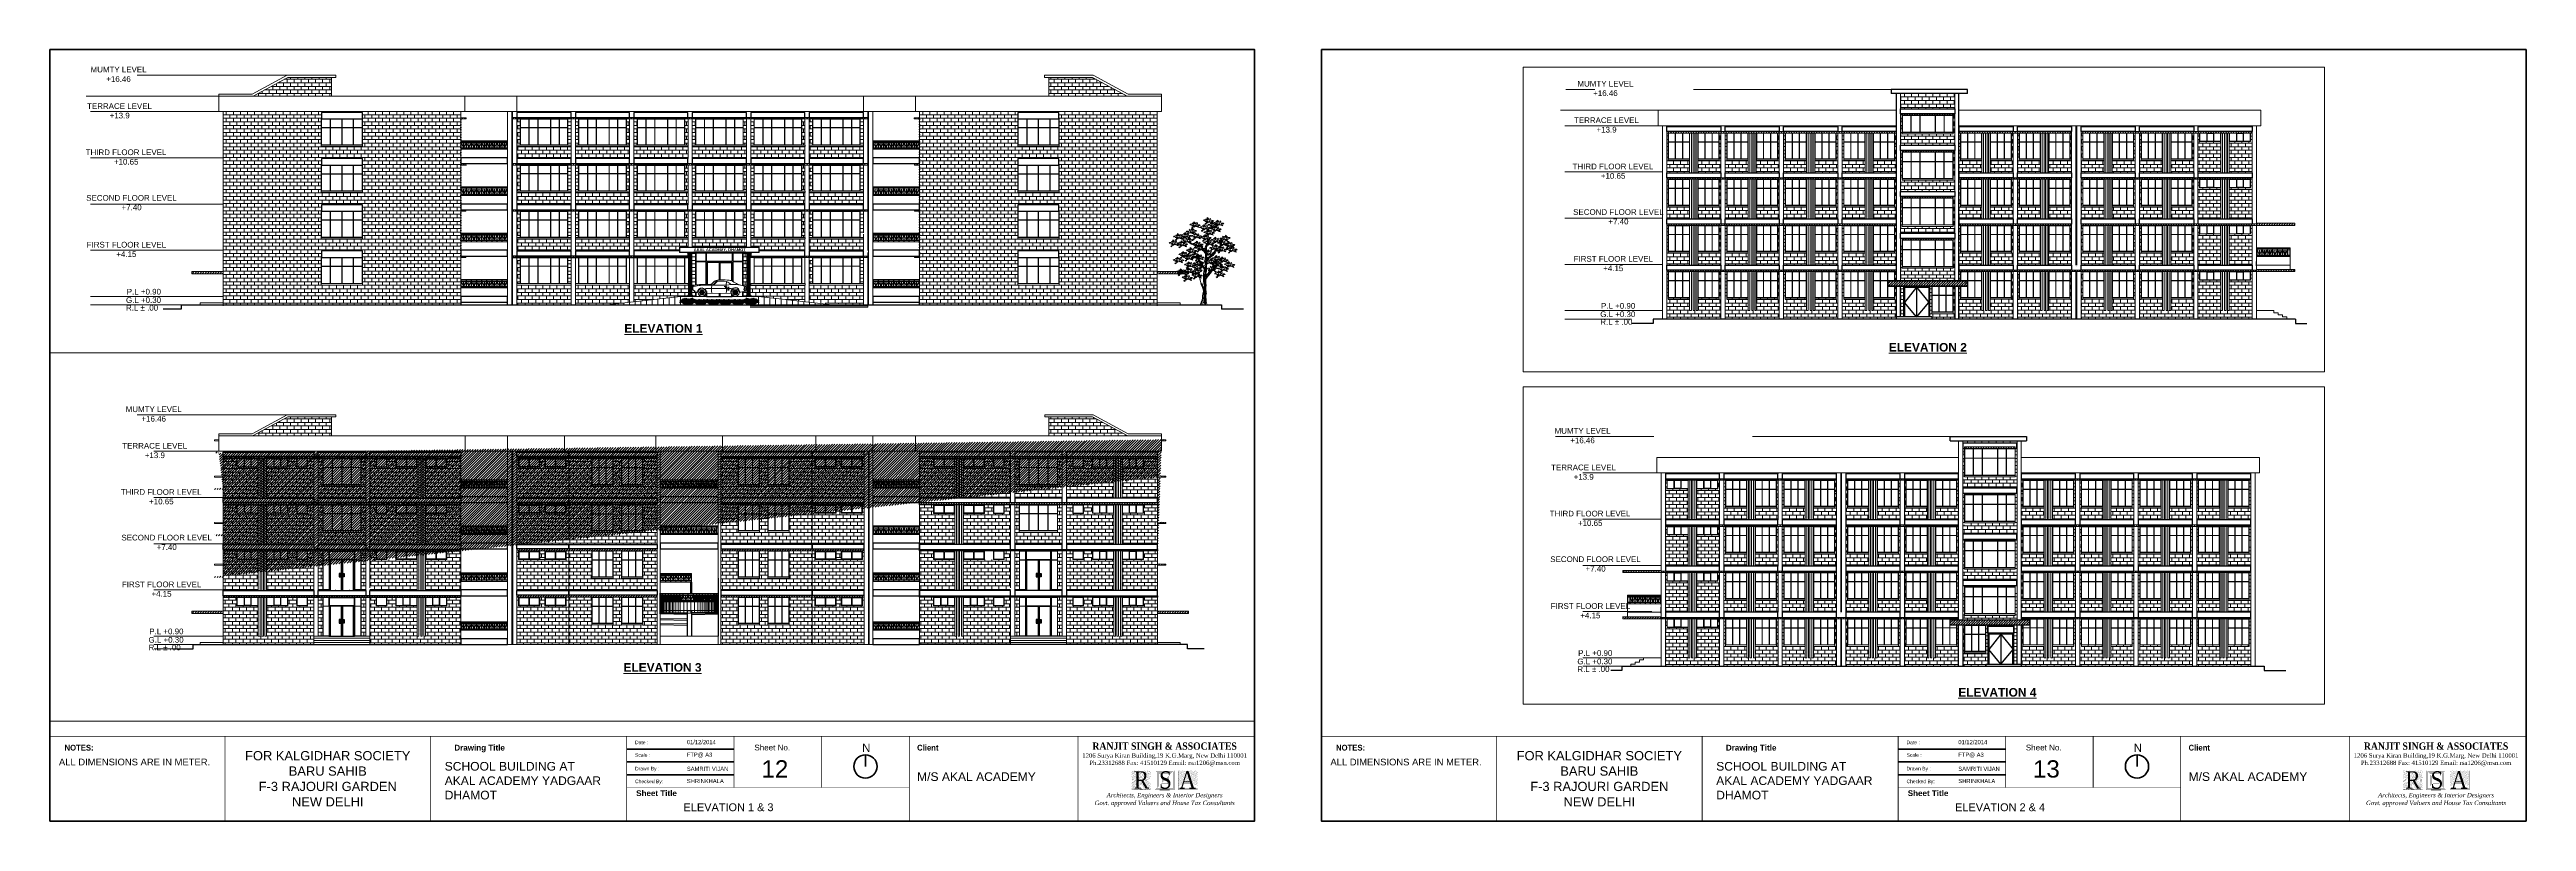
# Paper-space layout 'Elevations' of a CAD drawing. Header units: millimetres. Extents: x -4.8 to 28.3, y 26.6 to 36.9.
# The model-space entities are those that its viewports show. They can reach past a viewport. Long polylines and large blocks are cut down to what shows.
import ezdxf

# ---------------------------------------------------------------- set-up
doc = ezdxf.new("R2010")
doc.units = ezdxf.units.MM
doc.header["$LTSCALE"] = 40
doc.header["$MEASUREMENT"] = 0
for name, pattern in [('DASHDOT', [1, 0.5, -0.25, 0, -0.25]), ('DASHED', [0.75, 0.5, -0.25]), ('DASHED2', [0.375, 0.25, -0.125])]:
    doc.linetypes.add(name, pattern=pattern)
doc.layers.get('0').update_dxf_attribs({"linetype": 'CONTINUOUS', "lineweight": 20})
doc.layers.get('Defpoints').update_dxf_attribs({"linetype": 'CONTINUOUS', "lineweight": 20})
for name, color, linetype, lineweight in [('A-ANNO-TITL', 7, 'CONTINUOUS', 35), ('Beam', 254, 'CONTINUOUS', 25), ('CLL LEV.', 15, 'CONTINUOUS', 18), ('Column', 252, 'CONTINUOUS', 30), ('Door', 54, 'CONTINUOUS', 18), ('Dotted', 23, 'DASHED', 15), ('E1', 7, 'CONTINUOUS', 20), ('E2', 250, 'CONTINUOUS', 20), ('E3', 251, 'CONTINUOUS', 18), ('E4', 252, 'CONTINUOUS', 18), ('E5', 253, 'CONTINUOUS', 15), ('E6', 254, 'CONTINUOUS', 15), ('Fixture', 44, 'CONTINUOUS', 15), ('GRID', 134, 'DASHDOT', 13), ('Hatch', 42, 'CONTINUOUS', 15), ('Hidden', 30, 'DASHED', 18), ('landscaping', 3, 'CONTINUOUS', 13), ('Railing', 23, 'CONTINUOUS', 18), ('Stair', 1, 'CONTINUOUS', 15), ('TEXT', 7, 'CONTINUOUS', 20), ('Ventilator', 6, 'DASHED', 18), ('Wall', 7, 'CONTINUOUS', 30), ('Window', 150, 'CONTINUOUS', 15), ('Window-Wall', 7, 'CONTINUOUS', 18)]:
    doc.layers.add(name, color=color, linetype=linetype, lineweight=lineweight)
doc.styles.add('DIM', font='arial.ttf')
doc.styles.add('TITLE-MED', font='arial.ttf', dxfattribs={"height": 2000})
doc.styles.add('TITLE-MED-2', font='arial.ttf')
pattern_1 = [(45, (-8.27, 2.6674), (-2.2097, 2.2097), [])]
pattern_2 = [(0, (0, -27.99403), (0, 0.25), []), (90, (0, -27.99403), (-0.5, 0), [0.25, -0.25]), (90, (0.25, -27.99403), (-0.5, 0), [-0.25, 0.25])]
pattern_3 = [(0, (4.115, -27.99403), (0, 0.25), []), (90, (4.115, -27.99403), (-0.5, 0), [0.25, -0.25]), (90, (4.365, -27.99403), (-0.5, 0), [-0.25, 0.25])]
pattern_4 = [(45, (0, -27.99403), (-0.0883883476, 0.0883883476), [])]
pattern_5 = [(0, (0, -24.39403), (0, 0.25), []), (90, (0, -24.39403), (-0.5, 0), [0.25, -0.25]), (90, (0.25, -24.39403), (-0.5, 0), [-0.25, 0.25])]
pattern_6 = [(0, (0, -20.79403), (0, 0.25), []), (90, (0, -20.79403), (-0.5, 0), [0.25, -0.25]), (90, (0.25, -20.79403), (-0.5, 0), [-0.25, 0.25])]
pattern_7 = [(0, (0, -17.19403), (0, 0.25), []), (90, (0, -17.19403), (-0.5, 0), [0.25, -0.25]), (90, (0.25, -17.19403), (-0.5, 0), [-0.25, 0.25])]
pattern_8 = [(45, (-164.59877, -27.99403), (-0.0883883476, 0.0883883476), [])]
pattern_9 = [(0, (8.23, -27.9939), (0, 0.25), []), (90, (8.23, -27.9939), (-0.5, 0), [0.25, -0.25]), (90, (8.48, -27.9939), (-0.5, 0), [-0.25, 0.25])]
pattern_10 = [(0, (12.345, -27.9939), (0, 0.25), []), (90, (12.345, -27.9939), (-0.5, 0), [0.25, -0.25]), (90, (12.595, -27.9939), (-0.5, 0), [-0.25, 0.25])]
pattern_11 = [(0, (-0.04404, -27.99403), (0, 0.25), []), (90, (-0.04404, -27.99403), (-0.5, 0), [0.25, -0.25]), (90, (0.20596, -27.99403), (-0.5, 0), [-0.25, 0.25])]
pattern_12 = [(45, (-2e-12, -27.99403), (-0.0883883476, 0.0883883476), [])]
pattern_13 = [(0, (-96.73303, -27.9939), (0, 0.25), []), (90, (-96.73303, -27.9939), (-0.5, 0), [0.25, -0.25]), (90, (-96.48303, -27.9939), (-0.5, 0), [-0.25, 0.25])]
pattern_14 = [(0, (-92.61803, -27.9939), (0, 0.25), []), (90, (-92.61803, -27.9939), (-0.5, 0), [0.25, -0.25]), (90, (-92.36803, -27.9939), (-0.5, 0), [-0.25, 0.25])]
pattern_15 = [(0, (-104.96303, -27.99403), (0, 0.25), []), (90, (-104.96303, -27.99403), (-0.5, 0), [0.25, -0.25]), (90, (-104.71303, -27.99403), (-0.5, 0), [-0.25, 0.25])]
pattern_16 = [(0, (-104.96303, 0), (0, 0.25), []), (90, (-104.96303, 0), (-0.5, 3e-17), [0.25, -0.25]), (90, (-104.71303, 0), (-0.5, 3e-17), [-0.25, 0.25])]
pattern_17 = [(0, (164.59877, 0.00955), (0, 0.25), []), (90, (164.59877, 0.00955), (-0.5, 3e-17), [0.25, -0.25]), (90, (164.84877, 0.00955), (-0.5, 3e-17), [-0.25, 0.25])]

# ---------------------------------------------------------------- blocks, each defined once
blk = doc.blocks.new('RSA LOGO')
at = {"layer": 'A-ANNO-TITL', "color": 7, "lineweight": 5}
blk.add_line((-164, -1741), (164, -1741), dxfattribs=at)
at = {"layer": 'A-ANNO-TITL', "color": 7, "lineweight": 5, "const_width": 4.37}
for points in [[(-1130, -1315), (-1100, -1245), (-1015, -1124), (-891, -1085)], [(-1130, -1315), (-1100, -1245), (-1015, -1124), (-891, -1085)], [(-1130, -1225), (-1037, -1093), (-1013, -1085)], [(-1130, -1098), (-1121, -1085)], [(-1130, -1161), (-1076, -1085)], [(-894, -1741), (-915, -1736), (-966, -1713), (-1014, -1682), (-1078, -1621), (-1130, -1520)], [(-894, -1741), (-915, -1736), (-966, -1713), (-1014, -1682), (-1078, -1621), (-1130, -1520)], [(-990, -1741), (-1036, -1710), (-1107, -1643), (-1130, -1599)], [(-1056, -1741), (-1059, -1739), (-1130, -1672)], [(-707, -1085), (-615, -1122), (-542, -1191), (-504, -1246), (-476, -1309), (-474, -1321)], [(-707, -1085), (-615, -1122), (-542, -1191), (-504, -1246), (-476, -1309), (-474, -1321)], [(-474, -1506), (-490, -1559), (-546, -1643), (-609, -1695), (-658, -1723), (-706, -1741)], [(-474, -1506), (-490, -1559), (-546, -1643), (-609, -1695), (-658, -1723), (-706, -1741)], [(-474, -1601), (-519, -1668), (-588, -1725), (-616, -1741)], [(-610, -1085), (-595, -1091), (-514, -1167), (-474, -1225)], [(-474, -1666), (-491, -1693), (-550, -1741)], [(-548, -1085), (-486, -1143), (-474, -1161)], [(-495, -1085), (-474, -1105)], [(514, -1085), (474, -1154)], [(562, -1085), (474, -1238)], [(604, -1085), (474, -1311)], [(646, -1085), (474, -1384)], [(689, -1085), (474, -1457)], [(731, -1085), (474, -1530)], [(773, -1085), (474, -1603)], [(474, -1632), (1130, -1632)], [(474, -1668), (1130, -1668)], [(1130, -1603), (831, -1085)], [(1130, -1530), (873, -1085)], [(1130, -1457), (915, -1085)], [(1130, -1384), (957, -1085)], [(1130, -1311), (999, -1085)], [(1130, -1238), (1042, -1085)], [(1130, -1165), (1084, -1085)], [(-1110, -1741), (-1130, -1722)], [(-474, -1725), (-493, -1741)], [(474, -1705), (1130, -1705)]]:
    blk.add_lwpolyline(points, dxfattribs=at)
for points in [[(-1130, -1741), (-474, -1741), (-474, -1085), (-1130, -1085)], [(-802, -1718), (-851, -1715), (-903, -1701), (-949, -1681), (-991, -1653), (-1048, -1599), (-1097, -1504), (-1112, -1366), (-1068, -1263), (-992, -1155), (-830, -1104), (-721, -1119), (-635, -1154), (-570, -1215), (-536, -1264), (-511, -1320), (-498, -1383), (-497, -1458), (-523, -1543), (-573, -1619), (-630, -1665), (-674, -1690), (-733, -1713)], [(-802, -1682), (-845, -1678), (-891, -1667), (-931, -1649), (-968, -1624), (-1019, -1576), (-1062, -1493), (-1075, -1371), (-1036, -1281), (-969, -1186), (-827, -1141), (-730, -1155), (-655, -1185), (-597, -1239), (-568, -1282), (-546, -1331), (-535, -1387), (-534, -1452), (-556, -1527), (-601, -1594), (-650, -1635), (-690, -1657), (-742, -1677)], [(-802, -1645), (-839, -1642), (-879, -1632), (-914, -1617), (-945, -1596), (-989, -1554), (-1026, -1482), (-1038, -1377), (-1004, -1299), (-946, -1217), (-824, -1179), (-739, -1190), (-675, -1216), (-625, -1263), (-600, -1300), (-581, -1342), (-571, -1391), (-570, -1447), (-590, -1512), (-628, -1569), (-671, -1605), (-705, -1624), (-750, -1641)], [(-802, -1609), (-833, -1606), (-867, -1598), (-896, -1585), (-923, -1567), (-960, -1532), (-991, -1472), (-1000, -1383), (-972, -1317), (-924, -1248), (-820, -1216), (-749, -1226), (-695, -1247), (-653, -1287), (-632, -1318), (-616, -1353), (-607, -1395), (-607, -1442), (-623, -1496), (-656, -1545), (-692, -1575), (-721, -1591), (-758, -1605)], [(-802, -1572), (-827, -1570), (-855, -1563), (-878, -1553), (-900, -1538), (-930, -1510), (-955, -1461), (-963, -1388), (-940, -1334), (-901, -1279), (-817, -1253), (-758, -1261), (-715, -1279), (-681, -1311), (-664, -1335), (-651, -1364), (-644, -1399), (-643, -1437), (-656, -1480), (-683, -1520), (-713, -1545), (-736, -1558), (-766, -1569)], [(-802, -1536), (-821, -1534), (-843, -1528), (-861, -1520), (-877, -1510), (-900, -1487), (-920, -1450), (-926, -1394), (-908, -1352), (-878, -1310), (-814, -1290), (-768, -1297), (-735, -1310), (-708, -1335), (-696, -1353), (-686, -1375), (-680, -1403), (-680, -1432), (-690, -1464), (-710, -1495), (-734, -1515), (-752, -1525), (-774, -1533)], [(-802, -1499), (-815, -1498), (-831, -1494), (-843, -1488), (-854, -1481), (-871, -1465), (-884, -1439), (-889, -1400), (-876, -1370), (-856, -1341), (-811, -1327), (-777, -1332), (-755, -1341), (-736, -1359), (-727, -1371), (-721, -1386), (-717, -1407), (-716, -1427), (-723, -1449), (-738, -1471), (-754, -1484), (-767, -1492), (-782, -1497)], [(-802, -1462), (-809, -1462), (-819, -1459), (-826, -1456), (-831, -1453), (-841, -1443), (-849, -1429), (-851, -1406), (-844, -1388), (-833, -1373), (-808, -1365), (-787, -1368), (-775, -1372), (-764, -1383), (-759, -1389), (-756, -1398), (-753, -1411), (-753, -1421), (-756, -1433), (-765, -1446), (-775, -1454), (-783, -1459), (-790, -1461)], [(-802, -1426), (-803, -1426), (-807, -1425), (-808, -1424), (-809, -1424), (-812, -1421), (-813, -1418), (-814, -1411), (-812, -1406), (-810, -1404), (-805, -1402), (-796, -1403), (-795, -1403), (-792, -1407), (-791, -1407), (-791, -1409), (-789, -1415), (-789, -1416), (-790, -1417), (-792, -1421), (-796, -1424), (-798, -1425), (-798, -1426)], [(-328, -1741), (328, -1741), (328, -1085), (-328, -1085)], [(-292, -1705), (292, -1705), (292, -1122), (-292, -1122)], [(-255, -1668), (255, -1668), (255, -1158), (-255, -1158)], [(-219, -1632), (219, -1632), (219, -1194), (-219, -1194)], [(-182, -1595), (182, -1595), (182, -1231), (-182, -1231)], [(-146, -1559), (146, -1559), (146, -1267), (-146, -1267)], [(-109, -1523), (109, -1523), (109, -1304), (-109, -1304)], [(-109, -1523), (109, -1523), (109, -1304), (-109, -1304)], [(-73, -1486), (73, -1486), (73, -1340), (-73, -1340)], [(-73, -1486), (73, -1486), (73, -1340), (-73, -1340)], [(-36, -1450), (36, -1450), (36, -1377), (-36, -1377)], [(1130, -1741), (474, -1741), (474, -1085), (1130, -1085)], [(520, -1595), (1084, -1595), (802, -1108)], [(583, -1559), (1020, -1559), (802, -1180)], [(646, -1523), (957, -1523), (802, -1253)], [(710, -1486), (894, -1486), (802, -1326)], [(773, -1450), (831, -1450), (802, -1399)]]:
    blk.add_lwpolyline(points, close=True, dxfattribs=at)
at = {"layer": 'A-ANNO-TITL', "color": 7, "attachment_point": 2, "style": 'DIM'}
for s, insert, char_height, width in [('{\\fGaramond|b1|i0|c0|p18;RANJIT SINGH & ASSOCIATES}', (0, -120), 250, 12443), ('{\\fGaramond|b0|i0|c0|p18;1206 Surya Kiran Building,19 K.G.Marg, New Delhi 110001\\PPh.23312688 Fax: 41510129 Email: rsa1206@msn.com}', (0, -490), 150, 6610.1), ('{\\fgaramond|b0|i1|c0|p18;\\H0.8333x;Govt. approved Valuers and House Tax Consultants}', (0, -2111), 180, 6610.1), ('{\\fgaramond|b0|i1|c0|p18;\\H0.8333x;Architects, Engineers & Interior Designers}', (0, -1844), 180, 6610.1)]:
    blk.add_mtext(s, dxfattribs=dict(at, insert=insert, char_height=char_height, width=width))
at = {"layer": 'A-ANNO-TITL', "color": 252, "lineweight": -3, "char_height": 590.49, "width": 320.44, "attachment_point": 1, "style": 'DIM'}
for s, insert in [('{\\fGaramond|b0|i0|c0|p18;\\C5;R}', (-1053, -1103)), ('{\\fGaramond|b0|i0|c0|p18;\\C5;S}', (-189, -1103)), ('{\\fGaramond|b0|i0|c0|p18;\\C5;A}', (504, -1103))]:
    blk.add_mtext(s, dxfattribs=dict(at, insert=insert))
blk = doc.blocks.new('A$C238F634F')
at = {"layer": 'TEXT', "lineweight": 25, "ltscale": 10000, "insert": (0.12, 0.832), "char_height": 0.09, "width": 3.92354, "attachment_point": 1, "style": 'DIM'}
blk.add_mtext('ALL DIMENSIONS ARE IN METER.', dxfattribs=at)
blk = doc.blocks.new('DRTY')
at = {"layer": 'E1', "ltscale": 0.05}
for p, q in [((-0.11, -1.45), (-0.11, -4.24)), ((0, -0.96), (0, -0.99)), ((0, -1.45), (0, -4.24)), ((0.35, -0.96), (0.35, -0.99)), ((0.35, -1.45), (0.35, -4.24)), ((0.47, -1.45), (0.47, -4.24)), ((-0.11, -4.7), (-0.11, -6.54)), ((0, -4.7), (0, -7.49)), ((0.35, -4.7), (0.35, -7.49)), ((0.47, -4.7), (0.47, -7.49)), ((-0.11, -6.16), (-0.11, -7.49)), ((-0.11, -6.64), (-0.11, -7.41)), ((0.47, -6.16), (0.47, -6.54)), ((0.47, -6.64), (0.47, -7.49)), ((-0.11, -7.95), (-0.11, -10.74)), ((0, -7.95), (0, -10.74)), ((0.35, -7.95), (0.35, -10.74)), ((0.47, -7.95), (0.47, -10.74)), ((-0.11, -11.2), (-0.11, -13.94)), ((0, -11.2), (0, -13.94)), ((0.35, -11.1), (0.35, -11.12)), ((0.35, -11.2), (0.35, -13.94)), ((0.47, -11.2), (0.47, -13.94))]:
    blk.add_line(p, q, dxfattribs=at)
at = {"layer": 'E1', "linetype": 'Continuous', "ltscale": 0.05}
for p, q in [((0, -13.94), (-0.11, -13.94)), ((0.47, -13.94), (0.35, -13.94))]:
    blk.add_line(p, q, dxfattribs=at)
blk.add_arc((0.18, -1.82), 0.881, 70.5992, 109.4008, dxfattribs=at)
at = {"layer": 'Fixture', "ltscale": 0.05}
for p, q in [((0.11, -0.95), (0.11, -0.99)), ((0.11, -1.45), (0.11, -4.24)), ((0.21, -0.94), (0.21, -0.99)), ((0.21, -1.45), (0.21, -4.24)), ((0.11, -4.69), (0.11, -7.49)), ((0.21, -4.6), (0.21, -4.61)), ((0.21, -4.7), (0.21, -7.49)), ((0.11, -7.95), (0.11, -10.74)), ((0.21, -7.95), (0.21, -10.74)), ((0.11, -11.2), (0.11, -13.94)), ((0.21, -11.2), (0.21, -13.94)), ((0.11, -13.94), (0.21, -13.94))]:
    blk.add_line(p, q, dxfattribs=at)
blk = doc.blocks.new('WINDOW1')
at = {"layer": 'CLL LEV.', "ltscale": 0.05}
blk.add_lwpolyline([(-0.23, -0.1), (3.59, -0.1), (3.59, 0), (-0.23, 0)], close=True, dxfattribs=at)
at = {"layer": 'Window', "linetype": 'Continuous', "ltscale": 0.05}
for points in [[(0, 0), (3.36, 0), (3.36, 1.84), (0, 1.84)], [(0.02, 0.02), (3.34, 0.02), (3.34, 1.82), (0.02, 1.82)]]:
    blk.add_lwpolyline(points, close=True, dxfattribs=at)
at = {"layer": 'Window', "ltscale": 0.05}
for points in [[(0.02, 1.24), (0.62, 1.24), (0.62, 1.82), (0.02, 1.82)], [(0.64, 1.24), (1.24, 1.24), (1.24, 1.82), (0.64, 1.82)], [(1.26, 1.24), (2.14, 1.24), (2.14, 1.82), (1.26, 1.82)], [(2.16, 1.24), (2.74, 1.24), (2.74, 1.82), (2.16, 1.82)], [(2.76, 1.24), (3.34, 1.24), (3.34, 1.82), (2.76, 1.82)], [(0.62, 0.02), (0.02, 0.02), (0.02, 1.22), (0.62, 1.22)], [(1.24, 0.02), (0.64, 0.02), (0.64, 1.22), (1.24, 1.22)], [(1.26, 0.02), (2.14, 0.02), (2.14, 1.22), (1.26, 1.22)], [(2.16, 0.02), (2.74, 0.02), (2.74, 1.22), (2.16, 1.22)], [(2.76, 0.02), (3.34, 0.02), (3.34, 1.22), (2.76, 1.22)]]:
    blk.add_lwpolyline(points, close=True, dxfattribs=at)
blk = doc.blocks.new('*U365')
at = {"layer": 'E1', "ltscale": 0.05}
for p, q in [((7.4, 19.8), (9.7, 19.8)), ((9.8, 17.9), (8.5, 17.9)), ((10.4, 19.2), (10.4, 18.6)), ((50.9, 13.5), (50.9, 10.5))]:
    blk.add_line(p, q, dxfattribs=at)
at = {"layer": 'E1', "color": 1, "ltscale": 0.05}
for p, q in [((50.1, 41.1), (34.3, 41)), ((43.3, 39.8), (35.2, 39.8)), ((35.3, 40.5), (50.1, 40.6)), ((46.7, 26.8), (136.3, 26.8)), ((72.9, 40.2), (85.8, 53.2)), ((75, 38.8), (88.1, 52)), ((111.1, 34.7), (118.5, 34.6)), ((119.4, 51.9), (117.9, 38.3))]:
    blk.add_line(p, q, dxfattribs=at)
at = {"layer": 'E1', "color": 1}
for p, q in [((179.3, 24.4), (180.3, 22.5)), ((180.4, 26.2), (187.5, 26.4)), ((182.6, 21.1), (184.9, 21.3)), ((186.7, 22.2), (188.5, 24.4))]:
    blk.add_line(p, q, dxfattribs=at)
at = {"layer": 'E1'}
for points in [[(31.3, 7.7), (33.5, 12.4), (28.4, 12, 0.199906)], [(28.5, 15.1), (33.6, 14.4), (31.7, 19.2, 0.199906)], [(39.2, 8.1), (35.5, 11.7), (34.2, 6.7, 0.199906)], [(34.6, 20.1), (35.6, 15), (39.5, 18.3, 0.199906)], [(41.2, 15.7), (36.7, 13.3), (41.1, 10.6, 0.199906)], [(142.8, 15.1), (148, 14.4), (146, 19.2, 0.199906)], [(145.7, 7.7), (147.9, 12.4), (142.8, 12, 0.199906)], [(153.5, 8.1), (149.8, 11.7), (148.6, 6.7, 0.199906)], [(149, 20.1), (149.9, 15), (153.9, 18.3, 0.199906)], [(155.6, 15.7), (151.1, 13.3), (155.4, 10.6, 0.199906)]]:
    blk.add_lwpolyline(points, format="xyb", close=True, dxfattribs=at)
at = {"layer": 'E1', "color": 1, "ltscale": 0.05}
blk.add_lwpolyline([(35.3, 39.9), (35.3, 40.3, 0.269532), (35.1, 40.5), (34.4, 41, 0.575383), (34.2, 40.8), (34.2, 40.5, 0.269532), (34.3, 40.2), (35.1, 39.8, 0.575383)], format="xyb", close=True, dxfattribs=at)
blk.add_lwpolyline([(50.9, 10.5), (134.4, 11.8)], dxfattribs=at)
at = {"layer": 'E1'}
for points in [[(181.6, 27.5), (181.5, 31.9), (180.5, 32.4)], [(181.6, 27.5), (181.5, 31.9), (182.6, 32.5)]]:
    blk.add_lwpolyline(points, dxfattribs=at)
for centre, radius in [((35, 13.3), 13.3), ((35, 13.3), 8.35), ((35, 13.3), 1.25), ((149.3, 13.3), 13.3), ((149.3, 13.3), 8.35), ((149.3, 13.3), 1.25)]:
    blk.add_circle(centre, radius, dxfattribs=at)
at = {"layer": 'E1', "color": 1, "ltscale": 0.05}
blk.add_circle((115.9, 31), 0.619, dxfattribs=at)
for centre, radius, start, end in [((42.2, -111.3), 149.9, 87.83928, 105.80965), ((20.5, -3.2), 43.1, 98.53035, 116.11198), ((79.2, 30.1), 76.3, 177.57734, 185.52052), ((9.7, 19.2), 0.623, 0.63732, 90.63732), ((9.8, 18.6), 0.623, 270.63732, 0.63732), ((35, 13.3), 15.9, 0.63732, 176.34123), ((80.1, -1364.1), 1403, 88.42296, 91.3179), ((73.3, 50.5), 10.3, 230.42401, 268.00854), ((118.3, 22.5), 51.2, 161.43071, 193.23633), ((114.6, 105.1), 59.4, 237.61027, 240.97846), ((103.5, -95), 147.8, 83.81633, 95.97054), ((145.2, -84.9), 126, 71.52833, 102.12419), ((25.7, 24.9), 94, 351.8279, 8.16738), ((95.5, 3.9), 53.6, 43.27479, 63.56652), ((45.6, 26.8), 78.8, 0.85201, 4.65562), ((45.6, 26.8), 78.8, 355.26443, 358.86328), ((47.4, 26.9), 78.8, 0.85201, 4.65562), ((47.4, 26.9), 78.8, 355.26443, 358.86328), ((49.2, 26.9), 78.8, 0.85201, 4.65562), ((49.2, 26.9), 78.8, 355.26443, 358.86328), ((150.1, 14.4), 15.9, 49.2263, 189.1528), ((149.4, 16.5), 14.8, 352.72855, 41.66131), ((162.5, 70.8), 56.2, 271.6865, 290.2774), ((114.2, 37), 70.3, 344.3985, 346.93849), ((184.3, 32.3), 2.49, 357.93203, 71.52833), ((116.6, 34.7), 70.3, 353.19423, 357.93203)]:
    blk.add_arc(centre, radius, start, end, dxfattribs=at)
at = {"layer": 'E1', "color": 1}
for centre, radius, start, end in [((180.4, 24.9), 1.25, 91.93898, 207.10902), ((182.5, 23.6), 2.49, 207.10902, 273.46767), ((187.6, 25.2), 1.25, 320.16835, 91.93898)]:
    blk.add_arc(centre, radius, start, end, dxfattribs=at)
at = {"layer": 'E1'}
for centre, radius, start, end in [((216.3, 37.8), 36.2, 188.46832, 196.53145), ((146.7, 37), 36.2, 344.74319, 352.80633), ((184.8, 23.8), 2.49, 273.46767, 320.16835)]:
    blk.add_arc(centre, radius, start, end, dxfattribs=at)
at = {"layer": 'E1', "color": 1, "ltscale": 0.05}
blk.add_ellipse((116.9, 33.6), major_axis=(-0.63, -0.007), ratio=0.610043, dxfattribs=at)
for points, knots in [([(19.1, 14.4), (19, 14.2), (18.5, 13.8), (15.4, 15), (9.2, 13.9), (7.3, 22.2), (3, 22.7), (1.3, 23.6), (0.6, 26.9), (-1, 31.5), (1.5, 32.6), (1.5, 34.1), (1.5, 34.8), (1.5, 35.1), (1.5, 35.3), (1.6, 35.5)], [16.815853, 16.815853, 16.815853, 16.815853, 16.838212, 16.885395, 17.18439, 17.479846, 17.654423, 17.670693, 17.696923, 18.016358, 18.052739, 18.140805, 18.140805, 18.140805, 18.172382, 18.172382, 18.172382, 18.172382]), ([(11.4, 38.9), (18.1, 40.2), (30.9, 42), (64.8, 40.1), (70.2, 44.9), (82.4, 56.4), (99.2, 57.3), (116.1, 56.4), (133, 55.9), (145.2, 49.9), (153.6, 43.8), (161.2, 40.7), (164.9, 39.7), (167.3, 39.2)], [18.629823, 18.629823, 18.629823, 18.629823, 19.527405, 20.700571, 21.107983, 21.608568, 21.92336, 23.151359, 23.716171, 23.908743, 24.77794, 24.943072, 25.187755, 25.187755, 25.187755, 25.187755])]:
    blk.add_open_spline(points, degree=3, knots=knots, dxfattribs=at)
blk = doc.blocks.new('RET')
at = {"layer": 'CLL LEV.', "ltscale": 0.05}
blk.add_lwpolyline([(-0.05, -0.15), (1.45, -0.15), (1.45, -0.05), (-0.05, -0.05)], close=True, dxfattribs=at)
at = {"layer": 'Window', "ltscale": 0.05}
for points in [[(1.45, -0.05), (-0.05, -0.05), (-0.05, 1.79), (1.45, 1.79)], [(0.44, 1.16), (-0.03, 1.16), (-0.03, 1.77), (0.44, 1.77)], [(0.46, 1.16), (0.94, 1.16), (0.94, 1.77), (0.46, 1.77)], [(0.96, 1.77), (1.43, 1.77), (1.43, 1.16), (0.96, 1.16)], [(0.44, -0.03), (-0.03, -0.03), (-0.03, 1.14), (0.44, 1.14)], [(0.46, 1.14), (0.94, 1.14), (0.94, -0.03), (0.46, -0.03)], [(0.96, -0.03), (1.43, -0.03), (1.43, 1.14), (0.96, 1.14)]]:
    blk.add_lwpolyline(points, close=True, dxfattribs=at)
blk = doc.blocks.new('COL')
at = {"layer": 'E1', "linetype": 'Continuous', "ltscale": 0.05}
for points in [[(0, 11.43), (0, 13.99)], [(0.3, 13.99), (0.3, 11.28)], [(0, 7.83), (0, 11.43)], [(0.3, 11.28), (0.3, 7.68)], [(0, 4.23), (0, 7.81)], [(0.3, 7.68), (0.3, 4.08)], [(0.3, 4.08), (0.3, 0.39), (0, 0.39), (0, 4.23)]]:
    blk.add_lwpolyline(points, dxfattribs=at)
blk = doc.blocks.new('window stair')
at = {"layer": 'Hidden', "lineweight": 5, "ltscale": 0.05}
h = blk.add_hatch(dxfattribs=at)
h.set_pattern_fill('ANSI31', color=256)
h.set_pattern_definition([(45, (-0.115, -0.3575), (-0.0883883476, 0.0883883476), [])])
h.paths.add_polyline_path([(6092.76, -388.91), (6096.34, -388.91), (6096.34, -389.01), (6092.76, -389.01)])
at = {"layer": 'CLL LEV.', "linetype": 'Continuous', "ltscale": 0.05}
blk.add_lwpolyline([(6092.76, -390.91), (6096.34, -390.91), (6096.34, -391.01), (6092.76, -391.01)], close=True, dxfattribs=at)
at = {"layer": 'Hidden', "linetype": 'Continuous', "lineweight": 5, "ltscale": 0.05}
blk.add_lwpolyline([(6092.76, -388.91), (6096.34, -388.91), (6096.34, -389.01), (6092.76, -389.01)], close=True, dxfattribs=at)
at = {"layer": 'Window', "ltscale": 0.05}
for points in [[(6092.76, -389.01), (6096.34, -389.01), (6096.34, -390.91), (6092.76, -390.91)], [(6093.38, -389.69), (6092.78, -389.69), (6092.78, -389.03), (6093.38, -389.03)], [(6092.78, -390.89), (6093.38, -390.89), (6093.38, -389.71), (6092.78, -389.71)], [(6093.4, -389.69), (6094, -389.69), (6094, -389.03), (6093.4, -389.03)], [(6093.4, -390.89), (6094, -390.89), (6094, -389.71), (6093.4, -389.71)], [(6094.02, -389.69), (6095.08, -389.69), (6095.08, -389.03), (6094.02, -389.03)], [(6094.02, -389.71), (6095.08, -389.71), (6095.08, -390.89), (6094.02, -390.89)], [(6095.1, -389.69), (6095.7, -389.69), (6095.7, -389.03), (6095.1, -389.03)], [(6095.7, -390.89), (6095.1, -390.89), (6095.1, -389.71), (6095.7, -389.71)], [(6095.72, -389.69), (6096.32, -389.69), (6096.32, -389.03), (6095.72, -389.03)], [(6095.72, -390.89), (6096.32, -390.89), (6096.32, -389.71), (6095.72, -389.71)]]:
    blk.add_lwpolyline(points, close=True, dxfattribs=at)
blk = doc.blocks.new('WINDOW FRONT CORR')
at = {"layer": 'CLL LEV.', "ltscale": 0.05}
blk.add_line((6032.89, -394.51), (6035.78, -394.51), dxfattribs=at)
at = {"layer": 'CLL LEV.', "linetype": 'Continuous', "ltscale": 0.05}
blk.add_lwpolyline([(6035.78, -394.51), (6032.89, -394.51), (6032.89, -394.61), (6035.78, -394.61)], close=True, dxfattribs=at)
at = {"layer": 'Window', "linetype": 'Continuous', "ltscale": 0.05}
blk.add_lwpolyline([(6032.89, -394.51), (6035.78, -394.51), (6035.78, -392.67), (6032.89, -392.67)], close=True, dxfattribs=at)
at = {"layer": 'Window', "ltscale": 0.05}
for points in [[(6033.51, -393.28), (6032.91, -393.28), (6032.91, -392.69), (6033.51, -392.69)], [(6033.51, -394.49), (6032.91, -394.49), (6032.91, -393.3), (6033.51, -393.3)], [(6033.53, -393.28), (6034.32, -393.28), (6034.32, -392.69), (6033.53, -392.69)], [(6033.53, -394.49), (6034.32, -394.49), (6034.32, -393.3), (6033.53, -393.3)], [(6034.34, -393.28), (6035.13, -393.28), (6035.13, -392.69), (6034.34, -392.69)], [(6034.34, -394.49), (6035.13, -394.49), (6035.13, -393.3), (6034.34, -393.3)], [(6035.15, -393.28), (6035.76, -393.28), (6035.76, -392.69), (6035.15, -392.69)], [(6035.15, -394.49), (6035.76, -394.49), (6035.76, -393.3), (6035.15, -393.3)]]:
    blk.add_lwpolyline(points, close=True, dxfattribs=at)
blk = doc.blocks.new('A$C4E7010DC')
at = {"layer": 'Hatch', "ltscale": 5}
h = blk.add_hatch(dxfattribs=at)
h.set_pattern_fill('ANSI31', color=256, scale=1000, style=0)
h.set_pattern_definition([(45, (231.75, -2e-05), (-88.388, 88.388), [])])
h.paths.add_polyline_path([(752, 302), (703, 297), (700, 302), (629, 302), (667, 253), (627, 212), (585, 230), (586, 265), (612, 302), (232, 302), (509, 125), (1642, 125), (1919, 302)])
h.paths.add_polyline_path([(1544, 0, 0.4142136), (1607, 62), (544, 62, 0.4142136), (607, 0)])
at = {"layer": 'Hatch'}
for p, q in [((1919, 427), (232, 427)), ((232, 427), (232, 302)), ((509, 125), (1642, 125)), ((509, 125), (509, 62)), ((509, 62), (1642, 62)), ((544, 62), (544, 63)), ((1607, 62), (1607, 63)), ((1642, 125), (1642, 62)), ((1919, 302), (1919, 427)), ((607, 0), (1544, 0)), ((607, 0), (607, 0)), ((1544, 0), (1544, 0))]:
    blk.add_line(p, q, dxfattribs=at)
blk.add_lwpolyline([(509, 125), (232, 302), (1919, 302), (1642, 125)], dxfattribs=at)
for centre, start, end in [((607, 62), 180, 270), ((1544, 62), 270, 0)]:
    blk.add_arc(centre, 62.5, start, end, dxfattribs=at)
at = {"layer": 'landscaping', "linetype": 'Continuous', "lineweight": 9}
for points in [[(42, 286, 0), (82, 327, 0), (36, 388, 0), (1, 339, 0), (0, 304, 0), (42, 286, 0)], [(29, 526, 0), (86, 533, 0), (89, 609, 0), (32, 593, 0), (8, 567, 0), (29, 526, 0)], [(118, 371, 0), (175, 377, 0), (178, 453, 0), (121, 438, 0), (97, 411, 0), (118, 371, 0)], [(133, 571, 0), (190, 577, 0), (193, 653, 0), (136, 637, 0), (112, 611, 0), (133, 571, 0)], [(148, 482, 0), (205, 488, 0), (208, 564, 0), (150, 549, 0), (127, 522, 0), (148, 482, 0)], [(229, 571, 0), (286, 577, 0), (289, 653, 0), (232, 637, 0), (208, 611, 0), (229, 571, 0)], [(288, 519, 0), (346, 525, 0), (348, 601, 0), (291, 586, 0), (267, 559, 0), (288, 519, 0)], [(303, 682, 0), (360, 688, 0), (363, 764, 0), (306, 748, 0), (282, 722, 0), (303, 682, 0)], [(363, 412, 0), (306, 418, 0), (303, 494, 0), (360, 478, 0), (384, 452, 0), (363, 412, 0)], [(418, 608, 0), (458, 650, 0), (412, 710, 0), (378, 661, 0), (376, 626, 0), (418, 608, 0)], [(418, 504, 0), (458, 546, 0), (412, 606, 0), (378, 558, 0), (376, 522, 0), (418, 504, 0)], [(407, 726, 0), (464, 732, 0), (467, 808, 0), (410, 793, 0), (386, 767, 0), (407, 726, 0)], [(448, 430, 0), (488, 472, 0), (441, 532, 0), (407, 484, 0), (406, 448, 0), (448, 430, 0)], [(507, 578, 0), (547, 620, 0), (500, 680, 0), (466, 632, 0), (465, 596, 0), (507, 578, 0)], [(537, 482, 0), (577, 524, 0), (530, 584, 0), (496, 535, 0), (495, 500, 0), (537, 482, 0)], [(583, 709, 0), (526, 715, 0), (523, 791, 0), (581, 775, 0), (604, 749, 0), (583, 709, 0)], [(625, 467, 0), (666, 509, 0), (619, 569, 0), (585, 521, 0), (583, 485, 0), (625, 467, 0)], [(627, 212, 0), (667, 253, 0), (620, 314, 0), (586, 265, 0), (585, 230, 0), (627, 212, 0)], [(689, 817, 0), (632, 823, 0), (629, 899, 0), (686, 884, 0), (710, 858, 0), (689, 817, 0)], [(677, 556, 0), (717, 598, 0), (671, 658, 0), (637, 609, 0), (635, 574, 0), (677, 556, 0)], [(703, 733, 0), (760, 740, 0), (763, 816, 0), (706, 800, 0), (682, 774, 0), (703, 733, 0)], [(703, 297, 0), (760, 303, 0), (763, 379, 0), (706, 364, 0), (682, 337, 0), (703, 297, 0)], [(725, 511, 0), (782, 518, 0), (785, 594, 0), (728, 578, 0), (704, 552, 0), (725, 511, 0)], [(732, 408, 0), (790, 414, 0), (793, 490, 0), (735, 475, 0), (712, 448, 0), (732, 408, 0)], [(766, 623, 0), (806, 664, 0), (760, 725, 0), (726, 676, 0), (724, 641, 0), (766, 623, 0)], [(818, 712, 0), (858, 753, 0), (811, 813, 0), (777, 765, 0), (776, 729, 0), (818, 712, 0)], [(814, 497, 0), (871, 503, 0), (874, 579, 0), (817, 563, 0), (793, 537, 0), (814, 497, 0)], [(865, 326, 0), (808, 332, 0), (805, 408, 0), (862, 393, 0), (886, 366, 0), (865, 326, 0)], [(836, 630, 0), (893, 636, 0), (896, 712, 0), (839, 697, 0), (815, 670, 0), (836, 630, 0)], [(866, 793, 0), (923, 799, 0), (926, 875, 0), (869, 859, 0), (845, 833, 0), (866, 793, 0)], [(873, 445, 0), (930, 451, 0), (933, 527, 0), (876, 512, 0), (852, 485, 0), (873, 445, 0)], [(888, 571, 0), (945, 577, 0), (948, 653, 0), (891, 637, 0), (867, 611, 0), (888, 571, 0)], [(940, 674, 0), (997, 681, 0), (1000, 757, 0), (943, 741, 0), (919, 715, 0), (940, 674, 0)], [(1003, 534, 0), (1043, 576, 0), (997, 636, 0), (962, 587, 0), (961, 552, 0), (1003, 534, 0)], [(1003, 430, 0), (1043, 472, 0), (997, 532, 0), (962, 484, 0), (961, 448, 0), (1003, 430, 0)], [(1033, 356, 0), (1073, 398, 0), (1026, 458, 0), (992, 410, 0), (991, 374, 0), (1033, 356, 0)], [(1058, 674, 0), (1116, 681, 0), (1118, 757, 0), (1061, 741, 0), (1037, 715, 0), (1058, 674, 0)], [(1092, 504, 0), (1132, 546, 0), (1085, 606, 0), (1051, 558, 0), (1050, 522, 0), (1092, 504, 0)], [(1121, 408, 0), (1162, 450, 0), (1115, 510, 0), (1081, 461, 0), (1079, 426, 0), (1121, 408, 0)], [(1110, 615, 0), (1167, 621, 0), (1170, 697, 0), (1113, 682, 0), (1089, 656, 0), (1110, 615, 0)], [(1162, 719, 0), (1219, 725, 0), (1222, 801, 0), (1165, 785, 0), (1141, 759, 0), (1162, 719, 0)], [(1210, 393, 0), (1250, 435, 0), (1204, 495, 0), (1170, 447, 0), (1168, 411, 0), (1210, 393, 0)], [(1225, 578, 0), (1265, 620, 0), (1219, 680, 0), (1185, 632, 0), (1183, 596, 0), (1225, 578, 0)], [(1262, 482, 0), (1302, 524, 0), (1256, 584, 0), (1222, 535, 0), (1220, 500, 0), (1262, 482, 0)], [(1332, 497, 0), (1389, 503, 0), (1392, 579, 0), (1335, 563, 0), (1311, 537, 0), (1332, 497, 0)], [(1354, 630, 0), (1412, 636, 0), (1414, 712, 0), (1357, 697, 0), (1333, 670, 0), (1354, 630, 0)], [(1402, 734, 0), (1345, 740, 0), (1342, 816, 0), (1399, 801, 0), (1423, 775, 0), (1402, 734, 0)], [(1391, 445, 0), (1449, 451, 0), (1451, 527, 0), (1394, 512, 0), (1370, 485, 0), (1391, 445, 0)], [(1406, 571, 0), (1464, 577, 0), (1466, 653, 0), (1409, 637, 0), (1385, 611, 0), (1406, 571, 0)], [(1496, 770, 0), (1439, 777, 0), (1436, 853, 0), (1493, 837, 0), (1517, 811, 0), (1496, 770, 0)], [(1458, 674, 0), (1515, 681, 0), (1518, 757, 0), (1461, 741, 0), (1437, 715, 0), (1458, 674, 0)], [(1521, 534, 0), (1561, 576, 0), (1515, 636, 0), (1481, 587, 0), (1479, 552, 0), (1521, 534, 0)], [(1521, 430, 0), (1561, 472, 0), (1515, 532, 0), (1481, 484, 0), (1479, 448, 0), (1521, 430, 0)], [(1551, 356, 0), (1591, 398, 0), (1544, 458, 0), (1510, 410, 0), (1509, 374, 0), (1551, 356, 0)], [(1593, 770, 0), (1535, 777, 0), (1532, 853, 0), (1590, 837, 0), (1613, 811, 0), (1593, 770, 0)], [(1617, 648, 0), (1560, 654, 0), (1557, 730, 0), (1614, 715, 0), (1638, 689, 0), (1617, 648, 0)], [(1610, 504, 0), (1650, 546, 0), (1604, 606, 0), (1570, 558, 0), (1568, 522, 0), (1610, 504, 0)], [(1640, 408, 0), (1680, 450, 0), (1633, 510, 0), (1599, 461, 0), (1598, 426, 0), (1640, 408, 0)], [(1696, 834, 0), (1639, 841, 0), (1636, 917, 0), (1693, 901, 0), (1717, 875, 0), (1696, 834, 0)], [(1696, 726, 0), (1639, 732, 0), (1636, 808, 0), (1693, 793, 0), (1717, 767, 0), (1696, 726, 0)], [(1729, 393, 0), (1769, 435, 0), (1722, 495, 0), (1688, 447, 0), (1687, 411, 0), (1729, 393, 0)], [(1751, 608, 0), (1711, 650, 0), (1758, 710, 0), (1792, 661, 0), (1793, 626, 0), (1751, 608, 0)], [(1780, 482, 0), (1820, 524, 0), (1774, 584, 0), (1740, 535, 0), (1738, 500, 0), (1780, 482, 0)], [(1866, 682, 0), (1809, 688, 0), (1806, 764, 0), (1864, 748, 0), (1887, 722, 0), (1866, 682, 0)], [(1881, 519, 0), (1824, 525, 0), (1821, 601, 0), (1878, 586, 0), (1902, 559, 0), (1881, 519, 0)], [(1941, 571, 0), (1883, 577, 0), (1880, 653, 0), (1938, 637, 0), (1961, 611, 0), (1941, 571, 0)], [(1979, 463, 0), (1922, 470, 0), (1919, 546, 0), (1977, 530, 0), (2000, 504, 0), (1979, 463, 0)], [(2037, 571, 0), (1979, 577, 0), (1977, 653, 0), (2034, 637, 0), (2058, 611, 0), (2037, 571, 0)], [(2076, 304, 0), (2019, 311, 0), (2016, 387, 0), (2073, 371, 0), (2097, 345, 0), (2076, 304, 0)], [(2083, 419, 0), (2026, 425, 0), (2023, 501, 0), (2080, 486, 0), (2104, 459, 0), (2083, 419, 0)], [(2140, 526, 0), (2083, 533, 0), (2080, 609, 0), (2138, 593, 0), (2161, 567, 0), (2140, 526, 0)], [(2155, 340, 0), (2097, 346, 0), (2095, 422, 0), (2152, 407, 0), (2176, 381, 0), (2155, 340, 0)], [(2176, 225, 0), (2119, 232, 0), (2116, 308, 0), (2173, 292, 0), (2197, 266, 0), (2176, 225, 0)]]:
    blk.add_polyline3d(points, dxfattribs=at)
at = {"layer": 'landscaping', "lineweight": 9}
for centre, start, end in [((119, 340), 149.61947, 214.88456), ((123, 518), 109.82833, 175.09341), ((212, 363), 109.82833, 175.09341), ((227, 563), 109.82833, 175.09341), ((242, 474), 109.82833, 175.09341), ((323, 563), 109.82833, 175.09341), ((382, 511), 109.82833, 175.09341), ((269, 404), 4.90659, 70.17167), ((397, 674), 109.82833, 175.09341), ((495, 662), 149.61947, 214.88456), ((495, 558), 149.61947, 214.88456), ((501, 718), 109.82833, 175.09341), ((525, 484), 149.61947, 214.88456), ((584, 632), 149.61947, 214.88456), ((489, 701), 4.90659, 70.17167), ((614, 536), 149.61947, 214.88456), ((703, 521), 149.61947, 214.88456), ((704, 266), 149.61947, 214.88456), ((595, 809), 4.90659, 70.17167), ((755, 610), 149.61947, 214.88456), ((797, 726), 109.82833, 175.09341), ((797, 289), 109.82833, 175.09341), ((819, 504), 109.82833, 175.09341), ((826, 400), 109.82833, 175.09341), ((771, 318), 4.90659, 70.17167), ((895, 766), 149.61947, 214.88456), ((908, 489), 109.82833, 175.09341), ((930, 622), 109.82833, 175.09341), ((960, 785), 109.82833, 175.09341), ((967, 437), 109.82833, 175.09341), ((982, 563), 109.82833, 175.09341), ((1034, 666), 109.82833, 175.09341), ((1080, 588), 149.61947, 214.88456), ((1080, 484), 149.61947, 214.88456), ((1110, 410), 149.61947, 214.88456), ((1152, 666), 109.82833, 175.09341), ((1169, 558), 149.61947, 214.88456), ((1199, 462), 149.61947, 214.88456), ((1204, 607), 109.82833, 175.09341), ((1256, 711), 109.82833, 175.09341), ((1288, 447), 149.61947, 214.88456), ((1302, 632), 149.61947, 214.88456), ((1339, 536), 149.61947, 214.88456), ((1426, 489), 109.82833, 175.09341), ((1308, 726), 4.90659, 70.17167), ((1448, 622), 109.82833, 175.09341), ((1485, 437), 109.82833, 175.09341), ((1500, 563), 109.82833, 175.09341), ((1402, 763), 4.90659, 70.17167), ((1552, 666), 109.82833, 175.09341), ((1599, 588), 149.61947, 214.88456), ((1599, 484), 149.61947, 214.88456), ((1499, 763), 4.90659, 70.17167), ((1628, 410), 149.61947, 214.88456), ((1523, 640), 4.90659, 70.17167), ((1687, 558), 149.61947, 214.88456), ((1717, 462), 149.61947, 214.88456), ((1602, 826), 4.90659, 70.17167), ((1602, 718), 4.90659, 70.17167), ((1806, 447), 149.61947, 214.88456), ((1858, 536), 149.61947, 214.88456), ((1772, 674), 4.90659, 70.17167), ((1787, 511), 4.90659, 70.17167), ((1846, 563), 4.90659, 70.17167), ((1885, 455), 4.90659, 70.17167), ((1943, 563), 4.90659, 70.17167), ((1982, 296), 4.90659, 70.17167), ((1989, 411), 4.90659, 70.17167), ((2046, 518), 4.90659, 70.17167), ((2061, 332), 4.90659, 70.17167), ((2082, 218), 4.90659, 70.17167)]:
    blk.add_arc(centre, 92.8, start, end, dxfattribs=at)
blk = doc.blocks.new('margarita')
at = {"layer": 'landscaping', "color": 86, "linetype": 'Continuous'}
for p, q in [((98.91, 207.22), (98.91, 207.21)), ((98.95, 207.18), (98.91, 207.22)), ((98.91, 207.21), (98.94, 207.17)), ((98.95, 207.07), (99.09, 207.08)), ((99.09, 207.08), (98.95, 207.05)), ((98.95, 207.05), (98.95, 207.07)), ((99.12, 207.02), (99.01, 207)), ((99.01, 206.98), (99.12, 207.01)), ((99.01, 207), (99.01, 206.98)), ((99.02, 206.94), (99.01, 206.92)), ((99.01, 206.92), (99.04, 206.91)), ((99.05, 206.84), (99.01, 206.82)), ((99.01, 206.82), (99.02, 206.81)), ((99.04, 206.91), (99.02, 206.94)), ((99.02, 206.81), (99.05, 206.83)), ((99.06, 207.12), (99.1, 207.06)), ((99.07, 207.17), (99.07, 207.13)), ((99.09, 207.09), (99.07, 207.17)), ((99.07, 207.13), (99.09, 207.09)), ((99.1, 207.23), (99.09, 207.22)), ((99.09, 207.22), (99.09, 207.09)), ((99.1, 207.08), (99.1, 207.23)), ((99.12, 206.82), (99.17, 206.84)), ((99.13, 206.81), (99.12, 206.82)), ((99.13, 207.24), (99.13, 207.21)), ((99.22, 207.16), (99.13, 207.24)), ((99.13, 207.21), (99.23, 207.16)), ((99.13, 207.11), (99.24, 207.01)), ((99.13, 207.08), (99.13, 207.11)), ((99.23, 207.01), (99.13, 207.08)), ((99.18, 206.84), (99.13, 206.81)), ((99.14, 206.85), (99.24, 206.83)), ((99.15, 207.34), (99.15, 207.32)), ((99.17, 207.31), (99.15, 207.34)), ((99.15, 207.32), (99.16, 207.3)), ((99.15, 206.97), (99.17, 206.95)), ((99.26, 206.96), (99.15, 206.97)), ((99.17, 206.95), (99.25, 206.96)), ((99.17, 206.9), (99.17, 206.88)), ((99.31, 206.86), (99.17, 206.9)), ((99.17, 206.88), (99.3, 206.86)), ((99.31, 206.85), (99.19, 206.8)), ((99.19, 206.8), (99.2, 206.77)), ((99.2, 207.25), (99.23, 207.23)), ((99.2, 206.77), (99.3, 206.85)), ((99.22, 207.23), (99.21, 207.26)), ((99.32, 207.21), (99.22, 207.09)), ((99.23, 207.23), (99.23, 207.27)), ((99.23, 207.23), (99.23, 207.12)), ((99.23, 207.1), (99.29, 207.19)), ((99.24, 207.21), (99.32, 207.25)), ((99.31, 207.24), (99.24, 207.21)), ((99.24, 206.99), (99.31, 206.86)), ((99.24, 206.74), (99.3, 206.84)), ((99.27, 206.74), (99.24, 206.74)), ((99.3, 206.85), (99.27, 206.74)), ((99.28, 206.94), (99.3, 207.1)), ((99.32, 207.09), (99.28, 206.93)), ((99.29, 207.19), (99.32, 207.21)), ((99.3, 207.1), (99.32, 207.09)), ((99.3, 206.84), (99.34, 206.91)), ((99.33, 206.74), (99.3, 206.84)), ((99.3, 206.84), (99.37, 206.73)), ((99.32, 207.25), (99.31, 207.24)), ((99.32, 207.03), (99.31, 207)), ((99.31, 207), (99.37, 206.95)), ((99.35, 206.9), (99.31, 206.85)), ((99.37, 206.96), (99.32, 207.03)), ((99.43, 207.13), (99.33, 206.83)), ((99.46, 206.8), (99.33, 206.83)), ((99.33, 206.83), (99.44, 206.82)), ((99.37, 206.73), (99.33, 206.74)), ((99.44, 206.96), (99.34, 206.84)), ((99.34, 206.91), (99.35, 206.9)), ((99.36, 207.11), (99.35, 207.09)), ((99.35, 207.09), (99.4, 207.03)), ((99.4, 207.04), (99.36, 207.11)), ((99.37, 207.17), (99.38, 207.15)), ((99.43, 207.11), (99.37, 207.17)), ((99.37, 206.94), (99.4, 206.96)), ((99.37, 206.93), (99.4, 206.95)), ((99.38, 207.15), (99.42, 207.11)), ((99.47, 206.86), (99.38, 206.88)), ((99.38, 206.88), (99.47, 206.87)), ((99.43, 207.13), (99.45, 207.16)), ((99.44, 206.82), (99.46, 206.8)), ((99.45, 207.02), (99.47, 207.14)), ((99.48, 207.04), (99.45, 207.02)), ((99.47, 207.13), (99.48, 207.04)), ((99.47, 206.87), (99.47, 206.86)), ((99.56, 207.11), (99.49, 207.15)), ((99.53, 207.23), (99.5, 207.22)), ((99.5, 207.22), (99.51, 207.23)), ((99.5, 207.15), (99.56, 207.13)), ((99.51, 207.23), (99.53, 207.23)), ((99.55, 207.05), (99.51, 207.02)), ((99.51, 207.02), (99.53, 207.02)), ((99.52, 207.19), (99.62, 207.22)), ((99.62, 207.22), (99.52, 207.2)), ((99.52, 207.2), (99.52, 207.19)), ((99.53, 207.15), (99.52, 207.13)), ((99.52, 207.13), (99.54, 207.11)), ((99.54, 207.11), (99.53, 207.15)), ((99.53, 207.02), (99.55, 207.04)), ((99.53, 206.91), (99.57, 206.86)), ((99.58, 206.86), (99.54, 206.92)), ((99.56, 207.13), (99.56, 207.11)), ((99.57, 206.86), (99.58, 206.86)), ((99.66, 207.07), (99.6, 207.03)), ((99.6, 207.01), (99.68, 207.06)), ((99.62, 207.03), (99.68, 207.05)), ((99.63, 207.02), (99.62, 207.03)), ((99.68, 207.05), (99.63, 207.02)), ((99.68, 207.06), (99.66, 207.07))]:
    blk.add_line(p, q, dxfattribs=at)
at = {"layer": 'landscaping', "color": 50, "linetype": 'Continuous'}
for p, q in [((98.91, 207.11), (98.94, 207.13)), ((98.96, 207.13), (98.91, 207.11)), ((98.92, 207.13), (98.95, 207.15)), ((98.94, 207.13), (98.92, 207.13)), ((98.93, 207.15), (98.96, 207.16)), ((98.95, 207.15), (98.93, 207.15)), ((98.94, 207.09), (98.96, 207.13)), ((98.97, 207.13), (98.94, 207.09)), ((98.95, 207.17), (98.97, 207.17)), ((98.96, 207.16), (98.95, 207.17)), ((98.96, 207.19), (98.98, 207.19)), ((98.97, 207.17), (98.96, 207.19)), ((98.96, 207.15), (98.97, 207.16)), ((98.96, 207.14), (98.96, 207.15)), ((98.97, 207.13), (98.96, 207.14)), ((98.97, 207.21), (98.99, 207.2)), ((98.98, 207.19), (98.97, 207.21)), ((98.97, 207.17), (98.99, 207.19)), ((98.97, 207.16), (98.97, 207.17)), ((98.98, 207.15), (98.97, 207.13)), ((98.98, 207.14), (98.97, 207.08)), ((98.97, 207.08), (98.97, 207.13)), ((99, 207.16), (98.98, 207.15)), ((99, 207.1), (98.98, 207.14)), ((98.99, 207.22), (99, 207.21)), ((98.99, 207.2), (98.99, 207.22)), ((98.99, 207.19), (99, 207.2)), ((98.99, 207.14), (99, 207.1)), ((99.02, 207.11), (98.99, 207.14)), ((99, 207.24), (99.01, 207.21)), ((99, 207.21), (99, 207.24)), ((99, 207.21), (99.01, 207.21)), ((99.01, 207.18), (99, 207.16)), ((99, 207.16), (99.03, 207.12)), ((99.04, 207.14), (99, 207.16)), ((99, 207.15), (99.02, 207.11)), ((99.03, 207.12), (99, 207.15)), ((99.01, 207.21), (99.03, 207.25)), ((99.01, 207.21), (99.02, 207.2)), ((99.02, 207.2), (99.01, 207.19)), ((99.07, 207.19), (99.01, 207.18)), ((99.01, 207.19), (99.01, 207.18)), ((99.01, 207.18), (99.06, 207.16)), ((99.06, 207.17), (99.01, 207.18)), ((99.01, 207.18), (99.06, 207.17)), ((99.01, 207.17), (99.04, 207.14)), ((99.03, 207.25), (99.02, 207.2)), ((99.05, 207.23), (99.02, 207.2)), ((99.02, 207.2), (99.05, 207.23)), ((99.07, 207.21), (99.02, 207.19)), ((99.02, 207.2), (99.07, 207.21)), ((99.02, 207.2), (99.02, 207.2)), ((99.02, 207.19), (99.07, 207.19)), ((99.06, 207.16), (99.02, 207.17)), ((99.07, 206.88), (99.03, 206.87)), ((99.06, 206.87), (99.03, 206.85)), ((99.03, 206.87), (99.06, 206.87)), ((99.03, 206.85), (99.06, 206.86)), ((99.04, 206.91), (99.07, 206.9)), ((99.08, 206.9), (99.04, 206.91)), ((99.04, 206.9), (99.07, 206.89)), ((99.07, 206.9), (99.04, 206.9)), ((99.04, 206.89), (99.07, 206.88)), ((99.07, 206.89), (99.04, 206.89)), ((99.05, 206.83), (99.07, 206.86)), ((99.06, 206.86), (99.05, 206.83)), ((99.06, 206.93), (99.07, 206.9)), ((99.09, 206.91), (99.06, 206.93)), ((99.06, 206.82), (99.07, 206.86)), ((99.07, 206.86), (99.06, 206.82)), ((99.07, 206.86), (99.09, 206.82)), ((99.08, 206.85), (99.11, 206.83)), ((99.09, 206.82), (99.08, 206.85)), ((99.09, 206.94), (99.09, 206.91)), ((99.1, 206.9), (99.09, 206.94)), ((99.1, 207.04), (99.14, 207.06)), ((99.15, 207.05), (99.1, 207.04)), ((99.1, 207.03), (99.15, 207.05)), ((99.14, 207.03), (99.1, 207.03)), ((99.11, 206.93), (99.1, 206.9)), ((99.1, 206.87), (99.15, 206.87)), ((99.13, 206.84), (99.1, 206.87)), ((99.1, 206.86), (99.13, 206.84)), ((99.11, 206.83), (99.1, 206.86)), ((99.14, 207.07), (99.11, 207.07)), ((99.14, 207.06), (99.11, 207.07)), ((99.11, 206.9), (99.11, 206.93)), ((99.14, 206.91), (99.11, 206.9)), ((99.11, 206.89), (99.14, 206.91)), ((99.15, 206.89), (99.11, 206.89)), ((99.11, 206.88), (99.15, 206.89)), ((99.15, 206.87), (99.11, 206.88)), ((99.14, 206.85), (99.11, 206.86)), ((99.12, 207.28), (99.19, 207.29)), ((99.19, 207.28), (99.12, 207.28)), ((99.13, 207), (99.14, 207.03)), ((99.17, 207.03), (99.13, 207)), ((99.15, 207.29), (99.2, 207.29)), ((99.19, 207.29), (99.15, 207.29)), ((99.15, 207.26), (99.19, 207.28)), ((99.2, 207.28), (99.15, 207.26)), ((99.15, 207.09), (99.15, 207.1)), ((99.15, 207.1), (99.17, 207.08)), ((99.16, 207.06), (99.15, 207.06)), ((99.15, 207.05), (99.15, 207.06)), ((99.16, 207.04), (99.15, 207.05)), ((99.18, 207.04), (99.16, 207)), ((99.17, 207.03), (99.16, 207.04)), ((99.16, 207), (99.17, 207.03)), ((99.17, 207.25), (99.2, 207.28)), ((99.21, 207.28), (99.17, 207.25)), ((99.17, 207.11), (99.19, 207.08)), ((99.17, 207.08), (99.17, 207.11)), ((99.17, 207.07), (99.18, 207.07)), ((99.19, 207.04), (99.17, 207.03)), ((99.18, 207.07), (99.19, 207.08)), ((99.19, 206.99), (99.18, 207.04)), ((99.19, 207.31), (99.21, 207.3)), ((99.2, 207.29), (99.19, 207.31)), ((99.19, 207.08), (99.2, 207.1)), ((99.19, 207.08), (99.2, 207.08)), ((99.19, 207.04), (99.19, 207.04)), ((99.19, 207.04), (99.19, 206.99)), ((99.19, 207.04), (99.21, 207)), ((99.2, 207.26), (99.21, 207.28)), ((99.23, 207.28), (99.2, 207.26)), ((99.2, 207.08), (99.22, 207.11)), ((99.2, 207.1), (99.2, 207.08)), ((99.2, 207.08), (99.22, 207.08)), ((99.21, 207.32), (99.22, 207.3)), ((99.21, 207.3), (99.21, 207.32)), ((99.21, 207.04), (99.21, 207.04)), ((99.21, 207.04), (99.21, 207.04)), ((99.21, 207.03), (99.21, 207.04)), ((99.23, 207.04), (99.21, 207.04)), ((99.21, 207.03), (99.21, 207)), ((99.22, 207.32), (99.23, 207.3)), ((99.22, 207.3), (99.22, 207.32)), ((99.22, 207.11), (99.22, 207.08)), ((99.22, 207.08), (99.25, 207.1)), ((99.22, 207.08), (99.23, 207.07)), ((99.23, 207.02), (99.22, 207.04)), ((99.22, 207.02), (99.23, 206.99)), ((99.23, 207.3), (99.25, 207.31)), ((99.24, 207.31), (99.23, 207.3)), ((99.23, 207.3), (99.24, 207.31)), ((99.24, 207.26), (99.23, 207.29)), ((99.23, 207.29), (99.23, 207.25)), ((99.23, 207.25), (99.23, 207.28)), ((99.25, 207.1), (99.23, 207.07)), ((99.23, 207.07), (99.27, 207.08)), ((99.23, 207.07), (99.24, 207.06)), ((99.23, 207.05), (99.26, 207.01)), ((99.28, 207.03), (99.23, 207.05)), ((99.24, 207.05), (99.23, 207.04)), ((99.24, 206.99), (99.23, 207.04)), ((99.26, 207.01), (99.23, 207.04)), ((99.23, 207.02), (99.23, 206.99)), ((99.24, 207.3), (99.26, 207.32)), ((99.25, 207.31), (99.24, 207.3)), ((99.24, 207.29), (99.24, 207.26)), ((99.26, 207.25), (99.24, 207.29)), ((99.27, 207.06), (99.24, 207.05)), ((99.24, 207.06), (99.24, 207.05)), ((99.24, 207.06), (99.24, 207.06)), ((99.24, 207.05), (99.28, 207.03)), ((99.28, 207.27), (99.25, 207.29)), ((99.25, 207.29), (99.26, 207.25)), ((99.27, 207.08), (99.25, 207.07)), ((99.25, 207.07), (99.27, 207.06)), ((99.26, 207.32), (99.26, 207.3)), ((99.26, 207.3), (99.29, 207.31)), ((99.27, 207.31), (99.26, 207.3)), ((99.26, 207.3), (99.27, 207.31)), ((99.26, 207.29), (99.28, 207.27)), ((99.31, 207.27), (99.26, 207.29)), ((99.29, 207.31), (99.27, 207.3)), ((99.27, 207.3), (99.31, 207.3)), ((99.27, 207.29), (99.31, 207.27)), ((99.32, 207.29), (99.27, 207.29)), ((99.31, 207.3), (99.28, 207.29)), ((99.28, 207.29), (99.32, 207.29)), ((99.39, 207.18), (99.44, 207.19)), ((99.44, 207.18), (99.39, 207.18)), ((99.4, 207.01), (99.45, 207)), ((99.45, 207.01), (99.4, 207.01)), ((99.45, 207), (99.4, 206.99)), ((99.45, 206.99), (99.4, 206.97)), ((99.4, 206.99), (99.45, 206.99)), ((99.4, 206.97), (99.45, 206.98)), ((99.41, 207.2), (99.44, 207.2)), ((99.44, 207.19), (99.41, 207.2)), ((99.41, 207.15), (99.44, 207.18)), ((99.45, 207.18), (99.41, 207.15)), ((99.45, 206.98), (99.41, 206.95)), ((99.41, 206.95), (99.46, 206.97)), ((99.42, 207.03), (99.45, 207.01)), ((99.46, 207.02), (99.42, 207.03)), ((99.43, 207.21), (99.45, 207.2)), ((99.44, 207.2), (99.43, 207.21)), ((99.46, 207.03), (99.43, 207.05)), ((99.43, 207.05), (99.46, 207.02)), ((99.43, 206.93), (99.47, 206.97)), ((99.46, 206.97), (99.43, 206.93)), ((99.44, 207.19), (99.45, 207.2)), ((99.44, 207.18), (99.44, 207.19)), ((99.44, 207.14), (99.45, 207.18)), ((99.45, 207.18), (99.44, 207.18)), ((99.44, 207.18), (99.44, 207.18)), ((99.44, 207.18), (99.44, 207.18)), ((99.46, 207.17), (99.44, 207.14)), ((99.46, 207.04), (99.44, 207.05)), ((99.46, 207.04), (99.44, 207.05)), ((99.45, 207.22), (99.46, 207.2)), ((99.45, 207.2), (99.45, 207.22)), ((99.45, 207.2), (99.46, 207.2)), ((99.45, 207.2), (99.45, 207.2)), ((99.46, 207.17), (99.45, 207.18)), ((99.46, 207.06), (99.45, 207.07)), ((99.46, 207.06), (99.45, 207.07)), ((99.45, 206.91), (99.47, 206.97)), ((99.47, 206.97), (99.45, 206.91)), ((99.46, 207.2), (99.47, 207.22)), ((99.46, 207.22), (99.46, 207.2)), ((99.46, 207.2), (99.46, 207.22)), ((99.46, 207.2), (99.47, 207.2)), ((99.46, 207.14), (99.46, 207.17)), ((99.47, 207.17), (99.46, 207.14)), ((99.47, 207.17), (99.46, 207.17)), ((99.46, 207.03), (99.47, 207.02)), ((99.46, 207.02), (99.47, 207.02)), ((99.47, 207.2), (99.49, 207.22)), ((99.47, 207.22), (99.47, 207.2)), ((99.47, 207.2), (99.49, 207.19)), ((99.49, 207.14), (99.47, 207.17)), ((99.48, 207.17), (99.47, 207.17)), ((99.47, 207.04), (99.48, 207.03)), ((99.47, 207.03), (99.48, 207.03)), ((99.47, 206.97), (99.48, 206.91)), ((99.49, 207.22), (99.48, 207.2)), ((99.48, 207.2), (99.51, 207.21)), ((99.48, 207.18), (99.51, 207.15)), ((99.52, 207.17), (99.48, 207.18)), ((99.49, 207.18), (99.48, 207.17)), ((99.48, 207.17), (99.49, 207.14)), ((99.51, 207.15), (99.48, 207.17)), ((99.48, 207.08), (99.49, 207.04)), ((99.5, 207.04), (99.48, 207.08)), ((99.48, 207.05), (99.49, 207.03)), ((99.48, 206.97), (99.5, 206.9)), ((99.48, 206.91), (99.48, 206.97)), ((99.51, 207.21), (99.49, 207.19)), ((99.52, 207.2), (99.49, 207.18)), ((99.49, 207.19), (99.52, 207.2)), ((99.53, 207.19), (99.49, 207.18)), ((99.49, 207.18), (99.53, 207.19)), ((99.49, 207.19), (99.49, 207.18)), ((99.49, 207.18), (99.52, 207.17)), ((99.49, 207.18), (99.49, 207.18)), ((99.49, 207.08), (99.5, 207.04)), ((99.51, 207.04), (99.49, 207.08)), ((99.5, 206.97), (99.52, 206.91)), ((99.5, 206.9), (99.5, 206.97)), ((99.51, 207.08), (99.51, 207.04)), ((99.52, 207.05), (99.51, 207.08)), ((99.51, 206.97), (99.55, 206.92)), ((99.52, 206.91), (99.51, 206.97)), ((99.53, 207.08), (99.52, 207.05)), ((99.53, 207.04), (99.53, 207.08)), ((99.55, 207.07), (99.53, 207.04)), ((99.53, 206.98), (99.57, 206.94)), ((99.55, 206.92), (99.53, 206.98)), ((99.54, 207.1), (99.57, 207.09)), ((99.57, 207.1), (99.54, 207.1)), ((99.57, 207.09), (99.54, 207.08)), ((99.54, 207.09), (99.57, 207.09)), ((99.57, 207.09), (99.54, 207.09)), ((99.57, 207.08), (99.54, 207.06)), ((99.54, 207.08), (99.57, 207.08)), ((99.54, 207.04), (99.55, 207.07)), ((99.54, 207.06), (99.57, 207.07)), ((99.58, 207.06), (99.54, 207.04)), ((99.54, 206.99), (99.59, 206.96)), ((99.57, 206.94), (99.54, 206.99)), ((99.55, 207.12), (99.57, 207.1)), ((99.58, 207.11), (99.55, 207.12)), ((99.55, 207.03), (99.58, 207.06)), ((99.6, 207.04), (99.55, 207.03)), ((99.55, 207.02), (99.6, 207.04)), ((99.61, 207.02), (99.55, 207.02)), ((99.55, 207.01), (99.61, 207.02)), ((99.6, 207), (99.55, 207.01)), ((99.55, 207), (99.6, 207)), ((99.59, 206.96), (99.55, 207)), ((99.56, 207.14), (99.58, 207.11)), ((99.59, 207.11), (99.56, 207.14)), ((99.56, 207.04), (99.58, 207.07)), ((99.57, 207.07), (99.56, 207.04)), ((99.58, 207.07), (99.57, 207.03)), ((99.57, 207.03), (99.58, 207.06)), ((99.58, 207.06), (99.59, 207.03)), ((99.59, 207.15), (99.59, 207.11)), ((99.61, 207.11), (99.59, 207.15)), ((99.59, 207.06), (99.61, 207.04)), ((99.59, 207.03), (99.59, 207.06)), ((99.6, 207.06), (99.64, 207.05)), ((99.61, 207.04), (99.6, 207.06)), ((99.62, 207.14), (99.61, 207.11)), ((99.61, 207.1), (99.62, 207.14)), ((99.65, 207.12), (99.61, 207.1)), ((99.61, 207.08), (99.65, 207.1)), ((99.65, 207.08), (99.61, 207.08)), ((99.61, 207.08), (99.65, 207.08)), ((99.64, 207.05), (99.61, 207.08)), ((99.62, 207.1), (99.65, 207.12)), ((99.65, 207.1), (99.62, 207.1)), ((99.64, 207.06), (99.62, 207.07))]:
    blk.add_line(p, q, dxfattribs=at)
for points in [[(99.07, 206.88), (99.07, 206.88), (99.08, 206.89), (99.08, 206.89), (99.1, 206.89), (99.1, 206.89), (99.1, 206.88), (99.1, 206.87), (99.09, 206.86), (99.08, 206.86), (99.07, 206.86), (99.07, 206.87), (99.07, 206.88), (99.08, 206.88)], [(99.23, 207.3), (99.23, 207.3), (99.24, 207.3), (99.25, 207.3), (99.27, 207.3), (99.28, 207.3), (99.28, 207.29), (99.28, 207.29), (99.26, 207.29), (99.24, 207.29), (99.22, 207.28), (99.21, 207.28), (99.19, 207.28), (99.19, 207.29), (99.21, 207.3), (99.22, 207.3), (99.23, 207.3)], [(99.49, 207.03), (99.5, 207.03), (99.51, 207.04), (99.53, 207.04), (99.54, 207.03), (99.54, 207.02), (99.54, 207.01), (99.53, 206.99), (99.52, 206.98), (99.5, 206.98), (99.48, 206.98), (99.46, 206.97), (99.45, 206.99), (99.46, 207.01), (99.47, 207.02)], [(99.49, 207.03), (99.49, 207.02), (99.49, 207.02), (99.48, 207.02), (99.48, 207.02), (99.48, 207.02), (99.47, 207.02), (99.47, 207.02), (99.47, 207.02)], [(99.58, 207.09), (99.58, 207.09), (99.58, 207.1), (99.59, 207.1), (99.6, 207.1), (99.61, 207.1), (99.61, 207.09), (99.6, 207.08), (99.6, 207.07), (99.59, 207.07), (99.58, 207.07), (99.57, 207.08), (99.58, 207.09), (99.58, 207.09)]]:
    blk.add_lwpolyline(points, dxfattribs=at)
blk = doc.blocks.new('FLORES')
at = {"color": 86, "linetype": 'Continuous'}
for p, q in [((-0.8, -0.73), (-0.77, -0.72)), ((-0.71, -0.78), (-0.8, -0.73)), ((-0.77, -0.72), (-0.72, -0.75)), ((-0.68, -0.67), (-0.62, -0.62)), ((-0.63, -0.62), (-0.68, -0.66)), ((-0.68, -0.66), (-0.68, -0.67)), ((-0.68, -0.92), (-0.64, -0.86)), ((-0.67, -0.92), (-0.68, -0.92)), ((-0.63, -0.87), (-0.67, -0.92)), ((-0.65, -0.54), (-0.66, -0.55)), ((-0.66, -0.55), (-0.63, -0.56)), ((-0.63, -0.56), (-0.65, -0.54)), ((-0.6, -0.64), (-0.59, -0.73)), ((-0.57, -0.76), (-0.59, -0.63)), ((-0.59, -0.73), (-0.57, -0.76)), ((-0.58, -0.91), (-0.48, -0.88)), ((-0.57, -0.9), (-0.58, -0.91)), ((-0.49, -0.88), (-0.57, -0.9)), ((-0.55, -0.66), (-0.5, -0.6)), ((-0.55, -0.81), (-0.44, -0.92)), ((-0.55, -0.97), (-0.43, -0.93)), ((-0.54, -0.95), (-0.55, -0.97)), ((-0.5, -0.62), (-0.54, -0.66)), ((-0.43, -0.93), (-0.54, -0.95)), ((-0.48, -0.82), (-0.52, -0.81)), ((-0.51, -0.73), (-0.48, -0.65)), ((-0.48, -0.67), (-0.51, -0.74)), ((-0.47, -0.84), (-0.51, -0.82)), ((-0.5, -0.6), (-0.5, -0.62)), ((-0.48, -0.65), (-0.48, -0.67)), ((-0.48, -0.81), (-0.43, -0.73)), ((-0.43, -0.76), (-0.48, -0.81)), ((-0.44, -0.85), (-0.46, -0.87)), ((-0.46, -0.87), (-0.41, -0.91)), ((-0.4, -0.92), (-0.46, -1.03)), ((-0.46, -1.03), (-0.42, -1.02)), ((-0.45, -0.51), (-0.44, -0.53)), ((-0.37, -0.54), (-0.45, -0.51)), ((-0.45, -0.55), (-0.34, -0.67)), ((-0.42, -0.57), (-0.45, -0.55)), ((-0.44, -0.53), (-0.37, -0.55)), ((-0.43, -0.66), (-0.44, -0.67)), ((-0.44, -0.67), (-0.38, -0.83)), ((-0.41, -0.92), (-0.44, -0.85)), ((-0.39, -0.82), (-0.43, -0.66)), ((-0.43, -0.73), (-0.43, -0.76)), ((-0.35, -0.65), (-0.42, -0.57)), ((-0.42, -1.02), (-0.41, -0.92)), ((-0.35, -0.77), (-0.41, -0.9)), ((-0.41, -0.9), (-0.28, -0.85)), ((-0.28, -0.87), (-0.41, -0.9)), ((-0.41, -0.91), (-0.29, -0.95)), ((-0.29, -0.98), (-0.4, -0.91)), ((-0.4, -0.91), (-0.36, -1.02)), ((-0.33, -1.01), (-0.4, -0.92)), ((-0.36, -0.53), (-0.37, -0.49)), ((-0.37, -0.79), (-0.26, -0.78)), ((-0.28, -0.8), (-0.37, -0.8)), ((-0.36, -0.53), (-0.34, -0.49)), ((-0.33, -0.5), (-0.36, -0.53)), ((-0.36, -0.53), (-0.35, -0.63)), ((-0.36, -1.02), (-0.33, -1.01)), ((-0.35, -0.59), (-0.26, -0.51)), ((-0.26, -0.54), (-0.35, -0.6)), ((-0.26, -0.64), (-0.35, -0.74)), ((-0.35, -0.74), (-0.25, -0.67)), ((-0.24, -0.89), (-0.34, -0.92)), ((-0.31, -0.44), (-0.29, -0.41)), ((-0.29, -0.43), (-0.3, -0.45)), ((-0.29, -0.41), (-0.29, -0.43)), ((-0.29, -0.95), (-0.29, -0.98)), ((-0.26, -0.78), (-0.28, -0.8)), ((-0.28, -0.85), (-0.28, -0.87)), ((-0.22, -0.93), (-0.28, -0.91)), ((-0.28, -0.91), (-0.23, -0.93)), ((-0.26, -0.51), (-0.26, -0.54)), ((-0.25, -0.67), (-0.26, -0.64)), ((-0.24, -0.89), (-0.21, -0.88)), ((-0.23, -0.52), (-0.22, -0.52)), ((-0.22, -0.67), (-0.23, -0.52)), ((-0.12, -0.76), (-0.23, -0.73)), ((-0.23, -0.73), (-0.13, -0.74)), ((-0.23, -0.93), (-0.22, -0.93)), ((-0.22, -0.52), (-0.21, -0.65)), ((-0.18, -0.62), (-0.22, -0.68)), ((-0.21, -0.65), (-0.19, -0.58)), ((-0.19, -0.61), (-0.21, -0.65)), ((-0.07, -0.66), (-0.21, -0.66)), ((-0.21, -0.67), (-0.07, -0.68)), ((-0.19, -0.58), (-0.19, -0.61)), ((-0.15, -0.83), (-0.13, -0.8)), ((-0.15, -0.9), (-0.11, -0.92)), ((-0.12, -0.93), (-0.15, -0.91)), ((-0.12, -0.82), (-0.14, -0.83)), ((-0.13, -0.74), (-0.12, -0.76)), ((-0.13, -0.8), (-0.12, -0.82)), ((-0.11, -0.92), (-0.12, -0.93)), ((-0.07, -0.68), (-0.07, -0.66))]:
    blk.add_line(p, q, dxfattribs=at)
at = {"color": 221, "linetype": 'Continuous'}
for p, q in [((-0.72, -0.76), (-0.67, -0.76)), ((-0.67, -0.77), (-0.72, -0.76)), ((-0.72, -0.79), (-0.67, -0.77)), ((-0.66, -0.78), (-0.72, -0.79)), ((-0.71, -0.74), (-0.66, -0.75)), ((-0.67, -0.76), (-0.71, -0.74)), ((-0.7, -0.73), (-0.66, -0.74)), ((-0.66, -0.75), (-0.7, -0.73)), ((-0.7, -0.82), (-0.66, -0.78)), ((-0.65, -0.79), (-0.7, -0.82)), ((-0.68, -0.84), (-0.65, -0.79)), ((-0.64, -0.8), (-0.68, -0.84)), ((-0.67, -0.71), (-0.65, -0.74)), ((-0.66, -0.74), (-0.67, -0.71)), ((-0.65, -0.58), (-0.62, -0.59)), ((-0.62, -0.58), (-0.65, -0.58)), ((-0.65, -0.61), (-0.61, -0.59)), ((-0.62, -0.59), (-0.65, -0.61)), ((-0.65, -0.59), (-0.62, -0.59)), ((-0.62, -0.59), (-0.65, -0.59)), ((-0.65, -0.7), (-0.64, -0.73)), ((-0.65, -0.74), (-0.65, -0.7)), ((-0.65, -0.86), (-0.64, -0.8)), ((-0.63, -0.8), (-0.65, -0.86)), ((-0.61, -0.58), (-0.64, -0.57)), ((-0.64, -0.57), (-0.62, -0.58)), ((-0.61, -0.59), (-0.64, -0.63)), ((-0.64, -0.63), (-0.61, -0.6)), ((-0.64, -0.73), (-0.63, -0.69)), ((-0.63, -0.69), (-0.63, -0.74)), ((-0.63, -0.74), (-0.61, -0.7)), ((-0.61, -0.8), (-0.63, -0.87)), ((-0.63, -0.87), (-0.63, -0.8)), ((-0.62, -0.56), (-0.61, -0.58)), ((-0.6, -0.58), (-0.62, -0.56)), ((-0.62, -0.73), (-0.6, -0.7)), ((-0.61, -0.7), (-0.62, -0.73)), ((-0.61, -0.64), (-0.59, -0.6)), ((-0.61, -0.6), (-0.61, -0.64)), ((-0.6, -0.7), (-0.61, -0.74)), ((-0.59, -0.73), (-0.61, -0.74)), ((-0.61, -0.87), (-0.61, -0.8)), ((-0.59, -0.8), (-0.61, -0.87)), ((-0.6, -0.55), (-0.6, -0.58)), ((-0.59, -0.57), (-0.6, -0.55)), ((-0.59, -0.55), (-0.59, -0.57)), ((-0.59, -0.57), (-0.59, -0.55)), ((-0.58, -0.55), (-0.59, -0.57)), ((-0.59, -0.64), (-0.58, -0.6)), ((-0.59, -0.6), (-0.59, -0.64)), ((-0.59, -0.74), (-0.59, -0.74)), ((-0.59, -0.74), (-0.59, -0.74)), ((-0.58, -0.87), (-0.59, -0.8)), ((-0.58, -0.57), (-0.58, -0.55)), ((-0.56, -0.56), (-0.58, -0.57)), ((-0.58, -0.6), (-0.56, -0.63)), ((-0.55, -0.65), (-0.58, -0.61)), ((-0.58, -0.72), (-0.57, -0.71)), ((-0.58, -0.71), (-0.57, -0.71)), ((-0.58, -0.75), (-0.58, -0.75)), ((-0.58, -0.75), (-0.58, -0.75)), ((-0.58, -0.8), (-0.56, -0.86)), ((-0.54, -0.84), (-0.58, -0.8)), ((-0.56, -0.86), (-0.58, -0.81)), ((-0.58, -0.81), (-0.58, -0.87)), ((-0.57, -0.58), (-0.56, -0.56)), ((-0.54, -0.57), (-0.57, -0.58)), ((-0.57, -0.58), (-0.54, -0.57)), ((-0.52, -0.58), (-0.57, -0.58)), ((-0.57, -0.59), (-0.52, -0.58)), ((-0.57, -0.59), (-0.53, -0.62)), ((-0.56, -0.63), (-0.57, -0.59)), ((-0.57, -0.59), (-0.57, -0.59)), ((-0.53, -0.62), (-0.57, -0.6)), ((-0.57, -0.74), (-0.55, -0.72)), ((-0.57, -0.74), (-0.56, -0.72)), ((-0.57, -0.73), (-0.56, -0.72)), ((-0.55, -0.72), (-0.57, -0.76)), ((-0.57, -0.76), (-0.54, -0.74)), ((-0.57, -0.8), (-0.54, -0.84)), ((-0.52, -0.82), (-0.57, -0.8)), ((-0.54, -0.74), (-0.56, -0.76)), ((-0.52, -0.76), (-0.56, -0.77)), ((-0.56, -0.76), (-0.52, -0.76)), ((-0.56, -0.77), (-0.51, -0.78)), ((-0.56, -0.78), (-0.51, -0.8)), ((-0.51, -0.78), (-0.56, -0.78)), ((-0.56, -0.8), (-0.52, -0.82)), ((-0.51, -0.8), (-0.56, -0.8)), ((-0.46, -0.47), (-0.4, -0.47)), ((-0.41, -0.47), (-0.46, -0.47)), ((-0.45, -0.46), (-0.41, -0.47)), ((-0.41, -0.46), (-0.45, -0.46)), ((-0.45, -0.49), (-0.39, -0.47)), ((-0.4, -0.47), (-0.45, -0.49)), ((-0.43, -0.45), (-0.41, -0.46)), ((-0.4, -0.46), (-0.43, -0.45)), ((-0.41, -0.45), (-0.4, -0.46)), ((-0.39, -0.46), (-0.41, -0.45)), ((-0.41, -0.49), (-0.39, -0.47)), ((-0.39, -0.47), (-0.41, -0.49)), ((-0.4, -0.44), (-0.39, -0.46)), ((-0.38, -0.45), (-0.4, -0.44)), ((-0.39, -0.45), (-0.38, -0.45)), ((-0.37, -0.45), (-0.39, -0.45)), ((-0.39, -0.5), (-0.38, -0.47)), ((-0.39, -0.47), (-0.39, -0.5)), ((-0.39, -0.68), (-0.37, -0.69)), ((-0.35, -0.68), (-0.39, -0.68)), ((-0.37, -0.69), (-0.39, -0.7)), ((-0.36, -0.7), (-0.39, -0.73)), ((-0.39, -0.7), (-0.36, -0.7)), ((-0.39, -0.73), (-0.35, -0.71)), ((-0.38, -0.47), (-0.37, -0.49)), ((-0.35, -0.71), (-0.38, -0.75)), ((-0.38, -0.75), (-0.35, -0.72)), ((-0.37, -0.44), (-0.37, -0.45)), ((-0.37, -0.45), (-0.37, -0.44)), ((-0.36, -0.44), (-0.37, -0.45)), ((-0.37, -0.47), (-0.36, -0.5)), ((-0.37, -0.49), (-0.37, -0.47)), ((-0.37, -0.66), (-0.35, -0.68)), ((-0.34, -0.67), (-0.37, -0.66)), ((-0.36, -0.46), (-0.36, -0.44)), ((-0.35, -0.44), (-0.36, -0.46)), ((-0.36, -0.5), (-0.36, -0.47)), ((-0.36, -0.47), (-0.33, -0.49)), ((-0.35, -0.46), (-0.35, -0.44)), ((-0.32, -0.44), (-0.35, -0.46)), ((-0.35, -0.47), (-0.3, -0.5)), ((-0.33, -0.49), (-0.35, -0.47)), ((-0.35, -0.77), (-0.35, -0.72)), ((-0.34, -0.46), (-0.32, -0.44)), ((-0.29, -0.46), (-0.34, -0.46)), ((-0.34, -0.47), (-0.28, -0.49)), ((-0.3, -0.5), (-0.34, -0.47)), ((-0.34, -0.65), (-0.34, -0.67)), ((-0.32, -0.67), (-0.34, -0.65)), ((-0.34, -0.73), (-0.34, -0.71)), ((-0.33, -0.73), (-0.34, -0.77)), ((-0.34, -0.74), (-0.34, -0.77)), ((-0.33, -0.47), (-0.29, -0.46)), ((-0.26, -0.47), (-0.33, -0.47)), ((-0.33, -0.47), (-0.26, -0.47)), ((-0.33, -0.71), (-0.33, -0.72)), ((-0.33, -0.72), (-0.33, -0.71)), ((-0.33, -0.73), (-0.32, -0.76)), ((-0.28, -0.49), (-0.32, -0.47)), ((-0.32, -0.65), (-0.32, -0.67)), ((-0.31, -0.67), (-0.32, -0.65)), ((-0.31, -0.72), (-0.32, -0.76)), ((-0.29, -0.64), (-0.31, -0.67)), ((-0.31, -0.72), (-0.3, -0.76)), ((-0.3, -0.67), (-0.29, -0.64)), ((-0.27, -0.65), (-0.3, -0.67)), ((-0.3, -0.71), (-0.28, -0.75)), ((-0.3, -0.76), (-0.3, -0.71)), ((-0.29, -0.72), (-0.24, -0.74)), ((-0.28, -0.75), (-0.29, -0.72)), ((-0.27, -0.65), (-0.27, -0.65)), ((-0.27, -0.7), (-0.22, -0.7)), ((-0.22, -0.72), (-0.27, -0.7)), ((-0.26, -0.68), (-0.23, -0.67)), ((-0.26, -0.69), (-0.23, -0.67)), ((-0.22, -0.7), (-0.26, -0.69)), ((-0.26, -0.72), (-0.22, -0.72)), ((-0.24, -0.74), (-0.26, -0.72)), ((-0.25, -0.83), (-0.21, -0.85)), ((-0.22, -0.86), (-0.25, -0.83)), ((-0.25, -0.86), (-0.22, -0.86)), ((-0.21, -0.87), (-0.25, -0.86)), ((-0.25, -0.88), (-0.21, -0.87)), ((-0.2, -0.88), (-0.25, -0.88)), ((-0.24, -0.9), (-0.2, -0.88)), ((-0.2, -0.89), (-0.24, -0.9)), ((-0.22, -0.82), (-0.21, -0.84)), ((-0.21, -0.85), (-0.22, -0.82)), ((-0.21, -0.84), (-0.2, -0.81)), ((-0.21, -0.91), (-0.2, -0.89)), ((-0.19, -0.89), (-0.21, -0.91)), ((-0.2, -0.53), (-0.15, -0.54)), ((-0.15, -0.54), (-0.2, -0.53)), ((-0.15, -0.54), (-0.2, -0.56)), ((-0.2, -0.56), (-0.14, -0.55)), ((-0.2, -0.81), (-0.19, -0.84)), ((-0.19, -0.51), (-0.15, -0.54)), ((-0.15, -0.53), (-0.19, -0.51)), ((-0.14, -0.55), (-0.19, -0.57)), ((-0.19, -0.57), (-0.14, -0.56)), ((-0.19, -0.84), (-0.17, -0.81)), ((-0.19, -0.84), (-0.15, -0.83)), ((-0.19, -0.93), (-0.19, -0.89)), ((-0.18, -0.89), (-0.19, -0.93)), ((-0.14, -0.56), (-0.18, -0.58)), ((-0.18, -0.58), (-0.14, -0.57)), ((-0.17, -0.81), (-0.18, -0.85)), ((-0.17, -0.92), (-0.18, -0.89)), ((-0.14, -0.56), (-0.17, -0.6)), ((-0.17, -0.6), (-0.13, -0.58)), ((-0.15, -0.83), (-0.17, -0.85)), ((-0.15, -0.84), (-0.17, -0.86)), ((-0.17, -0.85), (-0.15, -0.84)), ((-0.14, -0.85), (-0.17, -0.86)), ((-0.17, -0.86), (-0.14, -0.85)), ((-0.17, -0.86), (-0.14, -0.87)), ((-0.17, -0.87), (-0.14, -0.89)), ((-0.14, -0.87), (-0.17, -0.87)), ((-0.17, -0.88), (-0.17, -0.92)), ((-0.15, -0.91), (-0.17, -0.88)), ((-0.17, -0.88), (-0.15, -0.91)), ((-0.14, -0.89), (-0.17, -0.88)), ((-0.16, -0.49), (-0.15, -0.53)), ((-0.15, -0.53), (-0.16, -0.49)), ((-0.14, -0.5), (-0.15, -0.53)), ((-0.13, -0.58), (-0.15, -0.61)), ((-0.15, -0.61), (-0.12, -0.59)), ((-0.13, -0.53), (-0.14, -0.5)), ((-0.12, -0.59), (-0.14, -0.63)), ((-0.14, -0.63), (-0.12, -0.6)), ((-0.12, -0.52), (-0.13, -0.53)), ((-0.12, -0.54), (-0.12, -0.52)), ((-0.1, -0.53), (-0.12, -0.54)), ((-0.12, -0.64), (-0.11, -0.6)), ((-0.12, -0.6), (-0.12, -0.64)), ((-0.11, -0.55), (-0.1, -0.53)), ((-0.09, -0.55), (-0.11, -0.55)), ((-0.11, -0.6), (-0.09, -0.65)), ((-0.1, -0.61), (-0.06, -0.65)), ((-0.09, -0.65), (-0.1, -0.61)), ((-0.09, -0.57), (-0.09, -0.55)), ((-0.08, -0.56), (-0.09, -0.57)), ((-0.09, -0.58), (-0.08, -0.56)), ((-0.06, -0.58), (-0.09, -0.58)), ((-0.08, -0.59), (-0.06, -0.58)), ((-0.04, -0.6), (-0.08, -0.59)), ((-0.08, -0.6), (-0.04, -0.62)), ((-0.06, -0.65), (-0.08, -0.6)), ((-0.07, -0.6), (-0.04, -0.6)), ((-0.04, -0.62), (-0.07, -0.6))]:
    blk.add_line(p, q, dxfattribs=at)
at = {"color": 50, "linetype": 'Continuous'}
for p, q in [((-0.61, -0.58), (-0.62, -0.59)), ((-0.62, -0.59), (-0.61, -0.6)), ((-0.6, -0.58), (-0.61, -0.58)), ((-0.61, -0.6), (-0.6, -0.6)), ((-0.61, -0.6), (-0.61, -0.6)), ((-0.59, -0.58), (-0.6, -0.58)), ((-0.6, -0.6), (-0.59, -0.6)), ((-0.58, -0.58), (-0.59, -0.58)), ((-0.59, -0.6), (-0.58, -0.6)), ((-0.58, -0.58), (-0.58, -0.58)), ((-0.57, -0.58), (-0.58, -0.58)), ((-0.58, -0.6), (-0.57, -0.59)), ((-0.57, -0.59), (-0.57, -0.58)), ((-0.57, -0.59), (-0.57, -0.59)), ((-0.35, -0.68), (-0.36, -0.69)), ((-0.36, -0.69), (-0.36, -0.7)), ((-0.36, -0.7), (-0.36, -0.71)), ((-0.36, -0.71), (-0.35, -0.71)), ((-0.34, -0.68), (-0.35, -0.68)), ((-0.35, -0.71), (-0.33, -0.71)), ((-0.32, -0.68), (-0.34, -0.68)), ((-0.32, -0.71), (-0.33, -0.71)), ((-0.31, -0.68), (-0.32, -0.68)), ((-0.3, -0.68), (-0.31, -0.68)), ((-0.31, -0.72), (-0.3, -0.72)), ((-0.29, -0.68), (-0.3, -0.68)), ((-0.3, -0.72), (-0.29, -0.72)), ((-0.29, -0.72), (-0.27, -0.71)), ((-0.27, -0.69), (-0.27, -0.69)), ((-0.27, -0.7), (-0.27, -0.69)), ((-0.27, -0.71), (-0.27, -0.7)), ((-0.15, -0.53), (-0.15, -0.54)), ((-0.14, -0.53), (-0.15, -0.53)), ((-0.15, -0.54), (-0.14, -0.55)), ((-0.13, -0.53), (-0.14, -0.53)), ((-0.14, -0.55), (-0.14, -0.56)), ((-0.14, -0.56), (-0.12, -0.58)), ((-0.12, -0.55), (-0.13, -0.53)), ((-0.1, -0.56), (-0.12, -0.55)), ((-0.12, -0.58), (-0.11, -0.59)), ((-0.11, -0.59), (-0.09, -0.61)), ((-0.1, -0.57), (-0.1, -0.56)), ((-0.09, -0.58), (-0.1, -0.57)), ((-0.08, -0.6), (-0.09, -0.58)), ((-0.09, -0.61), (-0.08, -0.6))]:
    blk.add_line(p, q, dxfattribs=at)
for points in [[(-0.61, -0.75), (-0.62, -0.74), (-0.63, -0.74), (-0.64, -0.74), (-0.65, -0.75), (-0.66, -0.76), (-0.66, -0.77), (-0.65, -0.79), (-0.63, -0.79), (-0.61, -0.8), (-0.6, -0.8), (-0.58, -0.8), (-0.57, -0.78), (-0.57, -0.77), (-0.59, -0.76)], [(-0.61, -0.75), (-0.6, -0.75), (-0.6, -0.75), (-0.6, -0.75), (-0.6, -0.75), (-0.59, -0.76), (-0.59, -0.76), (-0.59, -0.76), (-0.59, -0.76)], [(-0.37, -0.46), (-0.37, -0.46), (-0.38, -0.46), (-0.39, -0.46), (-0.4, -0.46), (-0.41, -0.46), (-0.42, -0.47), (-0.41, -0.47), (-0.4, -0.47), (-0.38, -0.47), (-0.36, -0.47), (-0.34, -0.47), (-0.33, -0.47), (-0.33, -0.46), (-0.34, -0.46), (-0.36, -0.46), (-0.37, -0.46)], [(-0.18, -0.86), (-0.18, -0.86), (-0.18, -0.85), (-0.19, -0.85), (-0.2, -0.85), (-0.21, -0.86), (-0.21, -0.86), (-0.2, -0.87), (-0.2, -0.88), (-0.19, -0.88), (-0.18, -0.88), (-0.17, -0.87), (-0.18, -0.86), (-0.18, -0.86)]]:
    blk.add_lwpolyline(points, dxfattribs=at)
blk = doc.blocks.new('FLOWERS')
at = {"layer": 'Hatch'}
h = blk.add_hatch(dxfattribs=at)
h.set_pattern_fill('ANSI31', color=256, scale=25, style=0)
h.set_pattern_definition(pattern_1)
h.paths.add_polyline_path([(33.9, 7.1), (-8.3, 7.1), (-1.3, 2.7), (27, 2.7)])
h = blk.add_hatch(dxfattribs=at)
h.set_pattern_fill('ANSI31', color=256, scale=25, style=0)
h.set_pattern_definition(pattern_1)
h.paths.add_polyline_path([(-0.5, 1.1, 0.414214), (1.1, -0.5), (24.5, -0.5, 0.414214), (26.1, 1.1)])
for p, q in [((-8.3, 10.2), (33.9, 10.2)), ((-8.3, 7.1), (-8.3, 10.2)), ((27, 2.7), (-1.3, 2.7)), ((-1.3, 2.7), (-1.3, 1.1)), ((27, 1.1), (-1.3, 1.1)), ((-0.5, 1.1), (-0.5, 1.1)), ((26.1, 1.1), (26.1, 1.1)), ((27, 2.7), (27, 1.1)), ((33.9, 10.2), (33.9, 7.1)), ((24.5, -0.5), (1.1, -0.5)), ((1.1, -0.5), (1.1, -0.5)), ((24.5, -0.5), (24.5, -0.5))]:
    blk.add_line(p, q, dxfattribs=at)
blk.add_lwpolyline([(27, 2.7), (33.9, 7.1), (-8.3, 7.1), (-1.3, 2.7)], dxfattribs=at)
for centre, start, end in [((1.1, 1.1), 180, 270), ((24.5, 1.1), 270, 0)]:
    blk.add_arc(centre, 1.56, start, end, dxfattribs=at)
at = {"color": 1, "linetype": 'Continuous', "lineweight": 9, "xscale": 13.99999999999864, "yscale": 13.99999999999864, "zscale": 13.99999999999864}
for p in [(-1396.6, -2884.8), (-1381.5, -2884.8), (-1365.8, -2884.8)]:
    blk.add_blockref('margarita', p, dxfattribs=at)
at = {"color": 1, "linetype": 'ByBlock', "lineweight": 9, "xscale": -10.96633254055716, "yscale": 10.96633254055916, "zscale": 10.96633254055839, "rotation": 4.435800703027998}
for p in [(-3.8, 21), (11.3, 21), (26.9, 21)]:
    blk.add_blockref('FLORES', p, dxfattribs=at)
blk = doc.blocks.new('*X86')
at = {"color": 0}
for p, q in [((0.664, -0.909), (0.67, -0.903)), ((0.667, -0.924), (0.684, -0.907)), ((0.679, -0.93), (0.697, -0.912))]:
    blk.add_line(p, q, dxfattribs=at)
blk = doc.blocks.new('*X87')
at = {"color": 0}
blk.add_line((0.657, -0.811), (0.678, -0.789), dxfattribs=at)
blk = doc.blocks.new('A$C7D142646')
at = {"color": 32, "lineweight": 9}
for p, q in [((537, 1615), (517, 1634)), ((537, 1641), (589, 1608)), ((608, 1576), (537, 1615)), ((589, 1608), (641, 1582)), ((661, 1550), (608, 1576)), ((641, 1582), (745, 1556)), ((726, 1537), (661, 1550)), ((778, 1543), (726, 1537)), ((745, 1556), (797, 1563)), ((837, 1530), (778, 1543)), ((797, 1563), (850, 1550)), ((850, 1478), (837, 1530)), ((850, 1550), (863, 1498)), ((869, 1426), (850, 1478)), ((856, 1491), (863, 1439)), ((863, 1498), (895, 1446)), ((863, 1439), (921, 1394)), ((869, 1465), (921, 1420)), ((921, 1387), (869, 1426)), ((895, 1446), (947, 1433)), ((921, 1420), (954, 1367)), ((921, 1394), (954, 1341)), ((941, 1335), (921, 1387)), ((928, 1433), (973, 1381)), ((941, 1485), (954, 1537)), ((947, 1433), (941, 1485)), ((941, 1263), (941, 1335)), ((954, 1537), (993, 1589)), ((973, 1530), (954, 1478)), ((954, 1478), (960, 1426)), ((954, 1367), (973, 1315)), ((954, 1341), (967, 1289)), ((960, 1426), (960, 1322)), ((960, 1322), (973, 1270)), ((967, 1289), (960, 1237)), ((999, 1556), (967, 1504)), ((967, 1504), (967, 1452)), ((967, 1452), (973, 1400)), ((986, 1348), (967, 1296)), ((967, 1296), (967, 1244)), ((973, 1400), (986, 1348)), ((973, 1381), (980, 1328)), ((980, 1328), (973, 1328)), ((973, 1244), (980, 1296)), ((980, 1296), (980, 1348)), ((993, 1589), (999, 1641)), ((999, 1641), (1012, 1693)), ((1012, 1608), (999, 1556)), ((1012, 1693), (1019, 1719)), ((1032, 1661), (1012, 1608)), ((1019, 1244), (1071, 1296)), ((1039, 1713), (1032, 1661)), ((1097, 1289), (1045, 1250)), ((1071, 1296), (1130, 1341)), ((1143, 1315), (1078, 1270)), ((1143, 1302), (1091, 1257)), ((1149, 1341), (1097, 1289)), ((1130, 1341), (1182, 1400)), ((1182, 1367), (1143, 1315)), ((1195, 1354), (1143, 1302)), ((1201, 1381), (1149, 1341)), ((1182, 1400), (1195, 1452)), ((1208, 1420), (1182, 1367)), ((1221, 1407), (1195, 1354)), ((1221, 1459), (1221, 1407)), ((745, 1231), (732, 1276)), ((765, 1166), (745, 1231)), ((752, 1276), (771, 1224)), ((758, 834), (778, 775)), ((791, 1114), (765, 1166)), ((771, 1224), (784, 1172)), ((778, 775), (791, 723)), ((784, 1172), (824, 1120)), ((843, 1087), (791, 1114)), ((791, 723), (810, 671)), ((810, 671), (817, 619)), ((824, 1120), (869, 1068)), ((856, 1035), (843, 1087)), ((908, 931), (856, 1035)), ((869, 1068), (889, 1016)), ((889, 1016), (941, 1042)), ((889, 723), (895, 775)), ((889, 619), (889, 723)), ((895, 827), (902, 879)), ((895, 775), (895, 827)), ((902, 879), (908, 931)), ((928, 847), (915, 794)), ((915, 794), (921, 788)), ((921, 1146), (934, 1198)), ((934, 1094), (921, 1146)), ((921, 1003), (928, 951)), ((947, 671), (921, 638)), ((928, 951), (928, 847)), ((934, 1198), (941, 1263)), ((941, 1094), (934, 1042)), ((941, 1042), (934, 1094)), ((934, 1042), (941, 990)), ((947, 749), (934, 723)), ((993, 1198), (941, 1094)), ((954, 1185), (941, 1133)), ((941, 1133), (941, 1081)), ((941, 990), (941, 873)), ((941, 873), (954, 820)), ((967, 905), (947, 853)), ((947, 853), (954, 801)), ((980, 801), (947, 749)), ((954, 768), (947, 736)), ((973, 723), (947, 671)), ((960, 1237), (954, 1185)), ((954, 1140), (980, 1192)), ((973, 1179), (954, 1127)), ((954, 1120), (954, 1140)), ((954, 1127), (954, 1120)), ((967, 892), (954, 840)), ((954, 840), (967, 788)), ((954, 820), (954, 768)), ((954, 801), (1006, 794)), ((967, 1244), (1019, 1244)), ((973, 1061), (967, 1009)), ((967, 1009), (973, 957)), ((973, 957), (967, 905)), ((973, 944), (967, 892)), ((967, 788), (967, 755)), ((973, 1270), (973, 1166)), ((980, 1192), (973, 1244)), ((1026, 1231), (973, 1179)), ((993, 1166), (973, 1114)), ((973, 1114), (973, 1061)), ((1006, 775), (973, 723)), ((1032, 847), (980, 801)), ((1045, 1250), (993, 1198)), ((1039, 1224), (993, 1166)), ((1006, 794), (1026, 853)), ((1078, 1270), (1026, 1231)), ((1026, 853), (1078, 886)), ((1084, 879), (1032, 847)), ((1091, 1257), (1039, 1224)), ((1078, 886), (1188, 996)), ((1188, 996), (1221, 1055)), ((1221, 1055), (1241, 1107)), ((1241, 1107), (1273, 1159)), ((817, 619), (830, 567)), ((830, 567), (876, 514)), ((876, 514), (882, 567)), ((882, 567), (889, 619))]:
    blk.add_line(p, q, dxfattribs=at)
at = {"lineweight": 9}
blk.add_line((1195, 1452), (1201, 1459), dxfattribs=at)
for points in [[(512, 1915), (487, 1897), (465, 1904), (444, 1908), (465, 1925), (493, 1925), (515, 1919)], [(551, 1932), (530, 1936), (519, 1958), (527, 1979), (549, 1970), (557, 1949), (551, 1930)], [(582, 2104), (560, 2087), (539, 2089), (560, 2106), (593, 2106)], [(600, 1990), (579, 1970), (573, 1949), (594, 1960), (611, 1981), (613, 2003), (592, 1985), (594, 1985)], [(618, 2020), (614, 1999), (593, 1988), (582, 2009), (603, 2018), (623, 2020)], [(599, 2076), (627, 2084), (648, 2078), (627, 2059), (605, 2059), (584, 2065), (605, 2078)], [(653, 2102), (644, 2123), (623, 2138), (599, 2132), (620, 2112), (644, 2108)], [(600, 1936), (609, 1958), (630, 1973), (654, 1966), (633, 1947), (609, 1943)], [(627, 2046), (648, 2054), (670, 2052), (657, 2031), (633, 2033), (608, 2035), (629, 2044), (631, 2046)], [(653, 2155), (674, 2136), (681, 2114), (659, 2125), (642, 2147), (640, 2168), (661, 2151), (659, 2151)], [(671, 1938), (693, 1921), (714, 1923), (693, 1940), (661, 1940)], [(702, 2097), (724, 2102), (734, 2123), (726, 2144), (704, 2136), (696, 2114), (702, 2095)], [(741, 2080), (766, 2063), (788, 2069), (809, 2074), (788, 2091), (760, 2091), (739, 2084)], [(842, 2031), (821, 2014), (799, 2016), (821, 2033), (853, 2033)], [(879, 1947), (874, 1926), (853, 1915), (842, 1937), (864, 1945), (883, 1947)], [(859, 2003), (887, 2012), (909, 2005), (887, 1986), (866, 1986), (844, 1992), (866, 2005)], [(913, 2029), (904, 2050), (883, 2065), (859, 2059), (881, 2040), (904, 2035)], [(887, 1973), (909, 1982), (930, 1980), (917, 1958), (894, 1960), (868, 1962), (889, 1971), (892, 1973)], [(933, 2213), (911, 2195), (890, 2198), (911, 2215), (944, 2215)], [(913, 2083), (934, 2063), (941, 2042), (919, 2053), (902, 2074), (900, 2095), (922, 2078), (919, 2078)], [(969, 2129), (965, 2107), (944, 2097), (933, 2118), (954, 2127), (974, 2129)], [(950, 2185), (978, 2193), (1000, 2187), (978, 2168), (957, 2168), (935, 2174), (957, 2187)], [(1004, 2210), (995, 2232), (974, 2247), (950, 2241), (972, 2221), (995, 2217)], [(962, 2025), (984, 2029), (995, 2050), (986, 2072), (965, 2063), (956, 2042), (962, 2023)], [(978, 2155), (1000, 2163), (1021, 2161), (1008, 2140), (985, 2142), (959, 2144), (980, 2153), (982, 2155)], [(1019, 1903), (1010, 1925), (989, 1940), (965, 1933), (987, 1914), (1010, 1909)], [(1004, 2264), (1025, 2245), (1032, 2223), (1010, 2234), (993, 2256), (991, 2277), (1012, 2260), (1010, 2260)], [(1001, 2008), (1027, 1990), (1048, 1997), (1070, 2001), (1048, 2018), (1020, 2018), (999, 2012)], [(1048, 2098), (1027, 2081), (1005, 2083), (1027, 2100), (1059, 2100)], [(1019, 1957), (1040, 1937), (1047, 1916), (1025, 1927), (1008, 1948), (1006, 1970), (1027, 1952), (1025, 1952)], [(1053, 2206), (1075, 2210), (1085, 2232), (1077, 2253), (1055, 2245), (1047, 2223), (1053, 2204)], [(1085, 2014), (1080, 1993), (1059, 1982), (1048, 2003), (1069, 2012), (1089, 2014)], [(1065, 2070), (1093, 2078), (1115, 2072), (1093, 2053), (1072, 2053), (1050, 2059), (1072, 2072)], [(1068, 1899), (1090, 1903), (1100, 1925), (1092, 1946), (1070, 1937), (1062, 1916), (1068, 1897)], [(1119, 2096), (1110, 2117), (1089, 2132), (1065, 2126), (1087, 2106), (1110, 2102)], [(1093, 2040), (1115, 2048), (1136, 2046), (1123, 2025), (1100, 2027), (1074, 2029), (1095, 2038), (1097, 2040)], [(1127, 1995), (1105, 1978), (1084, 1980), (1105, 1997), (1137, 1997)], [(1092, 2189), (1118, 2172), (1139, 2178), (1161, 2183), (1139, 2200), (1111, 2200), (1090, 2193)], [(1119, 2149), (1140, 2130), (1147, 2108), (1125, 2119), (1108, 2141), (1106, 2162), (1127, 2145), (1125, 2145)], [(1144, 1967), (1172, 1975), (1193, 1969), (1172, 1950), (1150, 1950), (1129, 1956), (1150, 1969)], [(1198, 1993), (1189, 2014), (1168, 2029), (1144, 2023), (1165, 2003), (1189, 1999)], [(1193, 2146), (1172, 2129), (1150, 2131), (1172, 2148), (1204, 2148)], [(1172, 1937), (1193, 1945), (1215, 1943), (1202, 1922), (1178, 1924), (1152, 1926), (1174, 1935), (1176, 1937)], [(1168, 2091), (1190, 2096), (1200, 2117), (1192, 2138), (1170, 2130), (1162, 2108), (1168, 2089)], [(1198, 2046), (1219, 2027), (1226, 2006), (1204, 2016), (1187, 2038), (1185, 2059), (1206, 2042), (1204, 2042)], [(1230, 2062), (1226, 2041), (1204, 2030), (1193, 2052), (1215, 2060), (1234, 2062)], [(1210, 2118), (1238, 2127), (1260, 2120), (1238, 2101), (1217, 2101), (1195, 2107), (1217, 2120)], [(1207, 2074), (1233, 2057), (1254, 2063), (1276, 2068), (1254, 2085), (1226, 2085), (1205, 2078)], [(1264, 2144), (1256, 2165), (1234, 2180), (1210, 2174), (1232, 2155), (1256, 2150)], [(1238, 2088), (1260, 2097), (1281, 2095), (1268, 2073), (1245, 2075), (1219, 2077), (1241, 2086), (1243, 2088)], [(1247, 1988), (1268, 1993), (1279, 2014), (1271, 2036), (1249, 2027), (1241, 2006), (1247, 1986)], [(1264, 2198), (1286, 2178), (1292, 2157), (1271, 2168), (1253, 2189), (1251, 2210), (1273, 2193), (1271, 2193)], [(1286, 1971), (1311, 1954), (1333, 1960), (1354, 1965), (1333, 1982), (1305, 1982), (1283, 1975)], [(1314, 2140), (1335, 2144), (1346, 2165), (1337, 2187), (1316, 2178), (1307, 2157), (1314, 2137)], [(1352, 2122), (1378, 2105), (1399, 2112), (1421, 2116), (1399, 2133), (1372, 2133), (1350, 2127)], [(43, 1632), (21, 1615), (0, 1617), (21, 1634), (54, 1634)], [(79, 1548), (75, 1527), (54, 1516), (43, 1537), (64, 1546), (84, 1548)], [(60, 1604), (88, 1612), (110, 1606), (88, 1587), (67, 1587), (45, 1593), (67, 1606)], [(114, 1630), (105, 1651), (84, 1666), (60, 1660), (82, 1640), (105, 1636)], [(88, 1574), (110, 1582), (131, 1580), (118, 1559), (94, 1561), (69, 1563), (90, 1572), (92, 1574)], [(114, 1683), (135, 1664), (142, 1643), (120, 1653), (103, 1675), (101, 1696), (122, 1679), (120, 1679)], [(158, 1795), (137, 1778), (115, 1780), (137, 1797), (169, 1797)], [(163, 1625), (185, 1630), (195, 1651), (187, 1673), (165, 1664), (157, 1643), (163, 1623)], [(194, 1711), (190, 1690), (169, 1679), (158, 1701), (179, 1709), (199, 1711)], [(175, 1767), (203, 1776), (225, 1769), (203, 1750), (182, 1750), (160, 1757), (182, 1769)], [(229, 1793), (220, 1814), (199, 1829), (175, 1823), (197, 1804), (220, 1799)], [(203, 1737), (225, 1746), (246, 1744), (233, 1722), (210, 1724), (184, 1726), (205, 1735), (207, 1737)], [(202, 1608), (228, 1591), (249, 1597), (271, 1602), (249, 1619), (221, 1619), (200, 1612)], [(255, 1608), (233, 1590), (212, 1593), (233, 1610), (266, 1610)], [(229, 1847), (250, 1827), (257, 1806), (235, 1817), (218, 1838), (216, 1860), (237, 1842), (235, 1842)], [(297, 1335), (276, 1318), (254, 1320), (276, 1337), (308, 1337)], [(291, 1524), (287, 1502), (266, 1492), (255, 1513), (276, 1522), (296, 1524)], [(272, 1580), (300, 1588), (321, 1582), (300, 1563), (278, 1563), (257, 1569), (278, 1582)], [(278, 1789), (300, 1793), (310, 1814), (302, 1836), (280, 1827), (272, 1806), (278, 1787)], [(326, 1605), (317, 1627), (296, 1642), (272, 1635), (294, 1616), (317, 1612)], [(300, 1550), (321, 1558), (343, 1556), (330, 1535), (306, 1537), (281, 1539), (302, 1547), (304, 1550)], [(314, 1307), (342, 1316), (364, 1310), (342, 1290), (321, 1290), (299, 1297), (321, 1310)], [(352, 1825), (330, 1808), (309, 1810), (330, 1828), (362, 1828)], [(326, 1659), (347, 1640), (354, 1618), (332, 1629), (315, 1650), (313, 1672), (334, 1655), (332, 1655)], [(368, 1333), (360, 1355), (338, 1370), (314, 1363), (336, 1344), (360, 1340)], [(317, 1772), (343, 1754), (364, 1761), (386, 1765), (364, 1782), (336, 1782), (315, 1776)], [(342, 1277), (364, 1286), (385, 1284), (372, 1262), (349, 1264), (323, 1267), (344, 1275), (347, 1277)], [(388, 1742), (384, 1720), (362, 1710), (352, 1731), (373, 1740), (393, 1742)], [(369, 1797), (397, 1806), (418, 1800), (397, 1780), (375, 1780), (354, 1787), (375, 1800)], [(368, 1387), (390, 1367), (396, 1346), (375, 1357), (357, 1378), (355, 1400), (377, 1383), (375, 1383)], [(428, 1676), (402, 1659), (380, 1665), (359, 1670), (380, 1687), (408, 1687), (430, 1680)], [(423, 1823), (414, 1845), (393, 1860), (369, 1853), (390, 1834), (414, 1830)], [(375, 1601), (397, 1605), (407, 1627), (399, 1648), (377, 1640), (369, 1618), (375, 1599)], [(397, 1767), (418, 1776), (440, 1774), (427, 1752), (403, 1755), (378, 1757), (399, 1765), (401, 1767)], [(423, 1877), (444, 1858), (451, 1836), (429, 1847), (412, 1868), (410, 1890), (431, 1873), (429, 1873)], [(417, 1329), (439, 1333), (450, 1355), (441, 1376), (420, 1367), (411, 1346), (417, 1327)], [(414, 1584), (440, 1567), (461, 1573), (482, 1578), (461, 1595), (433, 1595), (412, 1588)], [(487, 1256), (479, 1278), (457, 1293), (433, 1286), (455, 1267), (479, 1263)], [(466, 1693), (445, 1697), (434, 1719), (443, 1740), (464, 1732), (473, 1710), (466, 1691)], [(493, 1436), (472, 1418), (450, 1421), (472, 1438), (504, 1438)], [(456, 1312), (482, 1295), (503, 1301), (525, 1305), (503, 1322), (475, 1322), (454, 1316)], [(472, 1819), (493, 1823), (504, 1845), (496, 1866), (474, 1858), (466, 1836), (472, 1817)], [(487, 1310), (509, 1291), (515, 1269), (494, 1280), (476, 1301), (474, 1323), (496, 1306), (494, 1306)], [(516, 1751), (494, 1732), (488, 1710), (509, 1721), (526, 1743), (529, 1764), (507, 1747), (509, 1747)], [(530, 1352), (526, 1330), (504, 1320), (493, 1341), (515, 1350), (534, 1352)], [(511, 1408), (538, 1416), (560, 1410), (538, 1391), (517, 1391), (495, 1397), (517, 1410)], [(541, 1642), (520, 1650), (498, 1648), (511, 1627), (535, 1629), (561, 1631), (539, 1639), (537, 1642)], [(511, 1802), (536, 1785), (558, 1791), (579, 1795), (558, 1813), (530, 1813), (508, 1806)], [(564, 1433), (556, 1455), (534, 1470), (511, 1463), (532, 1444), (556, 1440)], [(516, 1697), (524, 1719), (546, 1734), (569, 1727), (548, 1708), (524, 1704)], [(538, 1378), (560, 1386), (581, 1384), (569, 1363), (545, 1365), (519, 1367), (541, 1376), (543, 1378)], [(569, 1672), (541, 1680), (520, 1674), (541, 1655), (563, 1655), (584, 1661), (563, 1674)], [(537, 1252), (558, 1256), (569, 1278), (560, 1299), (539, 1291), (530, 1269), (537, 1250)], [(588, 1305), (566, 1288), (545, 1290), (566, 1307), (599, 1307)], [(550, 1616), (554, 1594), (576, 1584), (587, 1605), (565, 1614), (546, 1616)], [(564, 1487), (586, 1468), (592, 1446), (571, 1457), (553, 1479), (551, 1500), (573, 1483), (571, 1483)], [(617, 1813), (595, 1796), (574, 1798), (595, 1815), (627, 1815)], [(587, 1700), (608, 1682), (629, 1685), (608, 1702), (576, 1702)], [(626, 1880), (605, 1889), (583, 1887), (596, 1865), (620, 1867), (646, 1870), (624, 1878), (622, 1880)], [(605, 1277), (633, 1286), (654, 1279), (633, 1260), (611, 1260), (590, 1266), (611, 1279)], [(654, 1910), (626, 1919), (605, 1912), (626, 1893), (648, 1893), (669, 1900), (648, 1912)], [(659, 1303), (650, 1324), (629, 1339), (605, 1333), (627, 1314), (650, 1309)], [(614, 1429), (635, 1433), (646, 1455), (637, 1476), (616, 1468), (607, 1446), (614, 1427)], [(654, 1602), (633, 1584), (612, 1587), (633, 1604), (665, 1604)], [(653, 1729), (649, 1708), (627, 1697), (617, 1718), (638, 1727), (657, 1729)], [(634, 1785), (662, 1794), (683, 1787), (662, 1768), (640, 1768), (619, 1774), (640, 1787)], [(635, 1855), (639, 1833), (661, 1822), (671, 1844), (650, 1852), (630, 1855)], [(662, 1755), (683, 1763), (705, 1761), (692, 1740), (668, 1742), (642, 1744), (664, 1753), (666, 1755)], [(659, 1357), (680, 1337), (687, 1316), (665, 1327), (648, 1348), (646, 1369), (667, 1352), (665, 1352)], [(652, 1412), (678, 1395), (700, 1401), (721, 1406), (700, 1423), (672, 1423), (650, 1416)], [(691, 1518), (687, 1496), (665, 1486), (654, 1507), (676, 1516), (695, 1518)], [(672, 1574), (700, 1582), (721, 1576), (700, 1556), (678, 1556), (657, 1563), (678, 1576)], [(725, 1599), (717, 1621), (695, 1636), (672, 1629), (693, 1610), (717, 1606)], [(687, 1864), (709, 1845), (715, 1824), (694, 1834), (677, 1856), (675, 1877), (696, 1860), (694, 1860)], [(700, 1544), (721, 1552), (743, 1550), (730, 1529), (706, 1531), (680, 1533), (702, 1541), (704, 1544)], [(727, 1499), (706, 1482), (684, 1484), (706, 1501), (738, 1501)], [(708, 1299), (730, 1303), (740, 1324), (732, 1346), (710, 1337), (702, 1316), (708, 1296)], [(757, 1264), (748, 1286), (727, 1301), (703, 1294), (725, 1275), (748, 1271)], [(725, 1653), (747, 1634), (753, 1612), (732, 1623), (715, 1644), (712, 1666), (734, 1649), (732, 1649)], [(764, 1415), (759, 1394), (738, 1383), (727, 1404), (749, 1413), (768, 1415)], [(744, 1471), (772, 1479), (794, 1473), (772, 1454), (751, 1454), (729, 1460), (751, 1473)], [(737, 1806), (758, 1811), (769, 1832), (760, 1854), (739, 1845), (730, 1824), (737, 1804)], [(798, 1497), (789, 1518), (768, 1533), (744, 1527), (766, 1507), (789, 1503)], [(757, 1318), (778, 1298), (785, 1277), (763, 1288), (746, 1309), (744, 1331), (765, 1313), (763, 1313)], [(747, 1281), (773, 1264), (794, 1271), (815, 1275), (794, 1292), (766, 1292), (745, 1286)], [(772, 1441), (794, 1449), (815, 1447), (802, 1426), (779, 1428), (753, 1430), (774, 1439), (777, 1441)], [(775, 1595), (796, 1599), (807, 1621), (798, 1642), (777, 1634), (768, 1612), (775, 1593)], [(776, 1789), (801, 1772), (823, 1778), (844, 1783), (823, 1800), (795, 1800), (773, 1794)], [(798, 1550), (819, 1531), (826, 1509), (804, 1520), (787, 1542), (785, 1563), (807, 1546), (804, 1546)], [(806, 1260), (828, 1264), (838, 1286), (830, 1307), (808, 1298), (800, 1277), (806, 1258)], [(813, 1578), (839, 1561), (861, 1567), (882, 1571), (861, 1589), (833, 1589), (811, 1582)], [(866, 1771), (845, 1754), (823, 1756), (845, 1773), (877, 1773)], [(847, 1492), (869, 1497), (880, 1518), (871, 1539), (850, 1531), (841, 1509), (847, 1490)], [(903, 1687), (899, 1666), (877, 1655), (866, 1677), (888, 1685), (907, 1687)], [(884, 1743), (911, 1752), (933, 1745), (911, 1726), (890, 1726), (869, 1732), (890, 1745)], [(937, 1769), (929, 1790), (907, 1805), (884, 1799), (905, 1780), (929, 1775)], [(886, 1475), (912, 1458), (933, 1464), (955, 1469), (933, 1486), (905, 1486), (884, 1479)], [(911, 1713), (933, 1722), (954, 1719), (942, 1698), (918, 1700), (892, 1702), (914, 1711), (916, 1713)], [(940, 1636), (919, 1619), (897, 1621), (919, 1638), (951, 1638)], [(948, 1905), (926, 1888), (905, 1890), (926, 1907), (959, 1907)], [(951, 1378), (930, 1360), (908, 1363), (930, 1380), (962, 1380)], [(937, 1822), (959, 1803), (965, 1782), (944, 1792), (927, 1814), (924, 1835), (946, 1818), (944, 1818)], [(977, 1552), (972, 1531), (951, 1520), (940, 1541), (962, 1550), (981, 1552)], [(957, 1608), (985, 1616), (1007, 1610), (985, 1591), (964, 1591), (942, 1597), (964, 1610)], [(984, 1822), (980, 1800), (959, 1789), (948, 1811), (969, 1819), (989, 1822)], [(965, 1877), (993, 1886), (1014, 1879), (993, 1860), (971, 1860), (950, 1867), (971, 1879)], [(988, 1294), (983, 1273), (962, 1262), (951, 1283), (973, 1292), (992, 1294)], [(968, 1350), (996, 1358), (1018, 1352), (996, 1333), (975, 1333), (953, 1339), (975, 1352)], [(1011, 1634), (1002, 1655), (981, 1670), (957, 1664), (979, 1644), (1002, 1640)], [(985, 1578), (1007, 1586), (1028, 1584), (1015, 1563), (992, 1565), (966, 1567), (987, 1576), (990, 1578)], [(1022, 1376), (1013, 1397), (992, 1412), (968, 1406), (990, 1386), (1013, 1382)], [(993, 1847), (1014, 1856), (1036, 1854), (1023, 1832), (999, 1834), (974, 1837), (995, 1845), (997, 1847)], [(996, 1320), (1018, 1328), (1039, 1326), (1026, 1305), (1003, 1307), (977, 1309), (998, 1318), (1001, 1320)], [(987, 1765), (1008, 1769), (1019, 1790), (1010, 1812), (989, 1803), (980, 1782), (987, 1762)], [(1011, 1687), (1032, 1668), (1039, 1646), (1017, 1657), (1000, 1679), (998, 1700), (1020, 1683), (1017, 1683)], [(1022, 1429), (1043, 1410), (1050, 1388), (1028, 1399), (1011, 1421), (1009, 1442), (1031, 1425), (1028, 1425)], [(1025, 1747), (1051, 1730), (1073, 1737), (1094, 1741), (1073, 1758), (1045, 1758), (1023, 1752)], [(1121, 1491), (1095, 1474), (1074, 1480), (1052, 1485), (1074, 1502), (1102, 1502), (1123, 1496)], [(1060, 1629), (1082, 1634), (1093, 1655), (1084, 1677), (1063, 1668), (1054, 1646), (1060, 1627)], [(1071, 1371), (1093, 1376), (1104, 1397), (1095, 1418), (1074, 1410), (1065, 1388), (1071, 1369)], [(1133, 1705), (1111, 1688), (1090, 1690), (1111, 1707), (1143, 1707)], [(1099, 1612), (1125, 1595), (1146, 1601), (1168, 1606), (1146, 1623), (1118, 1623), (1097, 1616)], [(1107, 1882), (1133, 1864), (1154, 1871), (1175, 1875), (1154, 1892), (1126, 1892), (1105, 1886)], [(1110, 1354), (1136, 1337), (1157, 1343), (1179, 1348), (1157, 1365), (1129, 1365), (1108, 1358)], [(1163, 1911), (1159, 1890), (1137, 1879), (1127, 1900), (1148, 1909), (1168, 1911)], [(1160, 1508), (1138, 1513), (1127, 1534), (1136, 1556), (1157, 1547), (1166, 1526), (1160, 1506)], [(1169, 1621), (1165, 1600), (1143, 1589), (1133, 1611), (1154, 1619), (1174, 1621)], [(1150, 1677), (1178, 1686), (1199, 1679), (1178, 1660), (1156, 1660), (1135, 1666), (1156, 1679)], [(1204, 1703), (1195, 1724), (1174, 1739), (1150, 1733), (1171, 1714), (1195, 1709)], [(1178, 1647), (1199, 1656), (1221, 1654), (1208, 1632), (1184, 1634), (1159, 1636), (1180, 1645), (1182, 1647)], [(1209, 1566), (1188, 1547), (1181, 1526), (1203, 1536), (1220, 1558), (1222, 1579), (1200, 1562), (1203, 1562)], [(1204, 1757), (1225, 1737), (1232, 1716), (1210, 1727), (1193, 1748), (1191, 1769), (1212, 1752), (1210, 1752)], [(1235, 1457), (1213, 1465), (1192, 1463), (1205, 1442), (1228, 1444), (1254, 1446), (1233, 1455), (1230, 1457)], [(1209, 1513), (1218, 1534), (1239, 1549), (1263, 1543), (1241, 1523), (1218, 1519)], [(1263, 1487), (1235, 1496), (1213, 1489), (1235, 1470), (1256, 1470), (1278, 1476), (1256, 1489)], [(1228, 1284), (1249, 1265), (1256, 1243), (1234, 1254), (1217, 1275), (1215, 1297), (1236, 1280), (1234, 1280)], [(1271, 1474), (1250, 1457), (1228, 1459), (1250, 1476), (1282, 1476)], [(1243, 1431), (1248, 1410), (1269, 1399), (1280, 1420), (1258, 1429), (1239, 1431)], [(1253, 1699), (1274, 1703), (1285, 1724), (1277, 1746), (1255, 1737), (1247, 1716), (1253, 1696)], [(1302, 1626), (1281, 1609), (1259, 1611), (1281, 1628), (1313, 1628)], [(1280, 1515), (1301, 1498), (1323, 1500), (1301, 1517), (1269, 1517)], [(1308, 1390), (1304, 1369), (1282, 1358), (1271, 1380), (1293, 1388), (1312, 1390)], [(1289, 1446), (1317, 1455), (1338, 1448), (1317, 1429), (1295, 1429), (1274, 1435), (1295, 1448)], [(1342, 1472), (1334, 1493), (1312, 1508), (1289, 1502), (1310, 1483), (1334, 1478)], [(1292, 1681), (1317, 1664), (1339, 1671), (1360, 1675), (1339, 1692), (1311, 1692), (1290, 1686)], [(1317, 1416), (1338, 1425), (1359, 1423), (1347, 1401), (1323, 1403), (1297, 1405), (1319, 1414), (1321, 1416)], [(1339, 1542), (1335, 1521), (1313, 1510), (1302, 1531), (1324, 1540), (1343, 1542)], [(1319, 1598), (1347, 1606), (1369, 1600), (1347, 1581), (1326, 1581), (1304, 1587), (1326, 1600)], [(1383, 1730), (1357, 1713), (1336, 1719), (1314, 1723), (1336, 1741), (1364, 1741), (1385, 1734)], [(1373, 1624), (1365, 1645), (1343, 1660), (1319, 1654), (1341, 1634), (1365, 1630)], [(1347, 1568), (1369, 1576), (1390, 1574), (1377, 1553), (1354, 1555), (1328, 1557), (1350, 1566), (1352, 1568)], [(1342, 1526), (1364, 1506), (1370, 1485), (1349, 1496), (1332, 1517), (1329, 1538), (1351, 1521), (1349, 1521)], [(1373, 1677), (1395, 1658), (1401, 1636), (1380, 1647), (1362, 1669), (1360, 1690), (1382, 1673), (1380, 1673)], [(1392, 1468), (1413, 1472), (1424, 1493), (1415, 1515), (1394, 1506), (1385, 1485), (1392, 1466)], [(1422, 1747), (1400, 1751), (1389, 1773), (1398, 1794), (1419, 1786), (1428, 1764), (1422, 1745)], [(1423, 1619), (1444, 1624), (1455, 1645), (1446, 1667), (1425, 1658), (1416, 1636), (1423, 1617)], [(1430, 1450), (1456, 1433), (1478, 1440), (1499, 1444), (1478, 1461), (1450, 1461), (1428, 1455)], [(1479, 1590), (1458, 1572), (1436, 1575), (1458, 1592), (1490, 1592)], [(1471, 1805), (1449, 1786), (1443, 1764), (1464, 1775), (1482, 1796), (1484, 1818), (1462, 1801), (1464, 1801)], [(1497, 1696), (1475, 1704), (1454, 1702), (1467, 1681), (1490, 1683), (1516, 1685), (1495, 1693), (1492, 1696)], [(1461, 1602), (1487, 1585), (1508, 1591), (1530, 1596), (1508, 1613), (1481, 1613), (1459, 1606)], [(1471, 1751), (1480, 1773), (1501, 1788), (1525, 1781), (1503, 1762), (1480, 1758)], [(1525, 1726), (1497, 1734), (1475, 1728), (1497, 1708), (1518, 1708), (1540, 1715), (1518, 1728)], [(1516, 1506), (1512, 1484), (1490, 1474), (1479, 1495), (1501, 1504), (1520, 1506)], [(1497, 1562), (1525, 1570), (1546, 1564), (1525, 1545), (1503, 1545), (1482, 1551), (1503, 1564)], [(1538, 1468), (1517, 1451), (1495, 1453), (1517, 1471), (1549, 1471)], [(1550, 1587), (1542, 1609), (1520, 1624), (1497, 1617), (1518, 1598), (1542, 1594)], [(1505, 1670), (1510, 1648), (1531, 1638), (1542, 1659), (1520, 1668), (1501, 1670)], [(1525, 1532), (1546, 1540), (1567, 1538), (1555, 1517), (1531, 1519), (1505, 1521), (1527, 1529), (1529, 1532)], [(1542, 1753), (1563, 1736), (1585, 1738), (1563, 1756), (1531, 1756)], [(1550, 1641), (1572, 1622), (1578, 1600), (1557, 1611), (1540, 1632), (1537, 1654), (1559, 1637), (1557, 1637)], [(1575, 1385), (1571, 1363), (1549, 1353), (1538, 1374), (1560, 1383), (1579, 1385)], [(1556, 1441), (1584, 1449), (1605, 1443), (1584, 1423), (1562, 1423), (1541, 1430), (1562, 1443)], [(1609, 1466), (1601, 1488), (1579, 1503), (1556, 1496), (1577, 1477), (1601, 1473)], [(1584, 1410), (1605, 1419), (1626, 1417), (1614, 1395), (1590, 1398), (1564, 1400), (1586, 1408), (1588, 1410)], [(1600, 1583), (1621, 1587), (1632, 1609), (1623, 1630), (1602, 1622), (1593, 1600), (1600, 1581)], [(1609, 1520), (1631, 1501), (1637, 1479), (1616, 1490), (1599, 1511), (1596, 1533), (1618, 1516), (1616, 1516)], [(1638, 1566), (1664, 1549), (1686, 1555), (1707, 1560), (1686, 1577), (1658, 1577), (1636, 1570)], [(1659, 1462), (1680, 1466), (1691, 1488), (1682, 1509), (1661, 1501), (1652, 1479), (1659, 1460)], [(1697, 1445), (1723, 1428), (1745, 1434), (1766, 1438), (1745, 1456), (1717, 1456), (1695, 1449)], [(152, 1190), (130, 1173), (109, 1175), (130, 1192), (163, 1192)], [(188, 1106), (184, 1085), (163, 1074), (152, 1096), (173, 1104), (193, 1106)], [(169, 1162), (197, 1171), (219, 1164), (197, 1145), (176, 1145), (154, 1151), (176, 1164)], [(223, 1188), (214, 1209), (193, 1224), (169, 1218), (191, 1199), (214, 1194)], [(197, 1132), (219, 1141), (240, 1139), (227, 1117), (203, 1119), (178, 1121), (199, 1130), (201, 1132)], [(236, 885), (214, 868), (193, 870), (214, 887), (247, 887)], [(223, 1242), (244, 1222), (251, 1201), (229, 1212), (212, 1233), (210, 1254), (231, 1237), (229, 1237)], [(272, 801), (268, 780), (247, 769), (236, 791), (257, 799), (277, 801)], [(253, 857), (281, 866), (302, 859), (281, 840), (260, 840), (238, 846), (260, 859)], [(307, 883), (298, 904), (277, 919), (253, 913), (275, 894), (298, 889)], [(281, 827), (302, 836), (324, 834), (311, 812), (287, 814), (262, 816), (283, 825), (285, 827)], [(272, 1184), (294, 1188), (304, 1209), (296, 1231), (274, 1222), (266, 1201), (272, 1182)], [(307, 937), (328, 917), (335, 896), (313, 906), (296, 928), (294, 949), (315, 932), (313, 932)], [(334, 1252), (329, 1230), (308, 1219), (297, 1241), (319, 1249), (338, 1252)], [(311, 1166), (337, 1149), (358, 1156), (380, 1160), (358, 1177), (330, 1177), (309, 1171)], [(382, 736), (361, 719), (339, 721), (361, 738), (393, 738)], [(356, 879), (378, 883), (388, 904), (380, 926), (358, 917), (350, 896), (356, 876)], [(416, 1259), (395, 1241), (373, 1244), (395, 1261), (427, 1261)], [(419, 653), (414, 631), (393, 620), (382, 642), (403, 650), (423, 653)], [(399, 708), (427, 717), (449, 711), (427, 691), (406, 691), (384, 698), (406, 711)], [(395, 861), (421, 844), (442, 851), (464, 855), (442, 872), (414, 872), (393, 866)], [(436, 912), (415, 895), (394, 897), (415, 914), (447, 914)], [(453, 734), (444, 756), (423, 771), (399, 764), (421, 745), (444, 741)], [(443, 1069), (421, 1052), (400, 1054), (421, 1071), (453, 1071)], [(427, 678), (449, 687), (470, 685), (457, 663), (434, 665), (408, 668), (429, 676), (431, 678)], [(453, 1175), (449, 1153), (427, 1143), (416, 1164), (438, 1173), (457, 1175)], [(433, 1231), (461, 1239), (483, 1233), (461, 1213), (440, 1213), (418, 1220), (440, 1233)], [(473, 828), (469, 807), (447, 796), (436, 817), (458, 826), (477, 828)], [(454, 884), (482, 892), (503, 886), (482, 867), (460, 867), (439, 873), (460, 886)], [(453, 788), (474, 768), (481, 747), (459, 758), (442, 779), (440, 801), (461, 784), (459, 784)], [(461, 1201), (483, 1209), (504, 1207), (491, 1186), (468, 1188), (442, 1190), (464, 1198), (466, 1201)], [(479, 985), (475, 964), (453, 953), (443, 975), (464, 983), (483, 985)], [(460, 1041), (488, 1050), (509, 1043), (488, 1024), (466, 1024), (445, 1030), (466, 1043)], [(507, 910), (499, 931), (477, 946), (454, 940), (475, 920), (499, 916)], [(513, 1067), (505, 1088), (483, 1103), (460, 1097), (481, 1078), (505, 1073)], [(482, 854), (503, 862), (525, 860), (512, 839), (488, 841), (462, 843), (484, 852), (486, 854)], [(488, 1011), (509, 1020), (531, 1018), (518, 996), (494, 998), (468, 1000), (490, 1009), (492, 1011)], [(507, 963), (529, 944), (535, 923), (514, 933), (497, 955), (494, 976), (516, 959), (514, 959)], [(502, 730), (524, 734), (534, 756), (526, 777), (504, 768), (496, 747), (502, 728)], [(513, 1121), (535, 1101), (541, 1080), (520, 1091), (503, 1112), (501, 1133), (522, 1116), (520, 1116)], [(541, 713), (567, 696), (588, 702), (610, 706), (588, 723), (560, 723), (539, 717)], [(557, 905), (578, 910), (589, 931), (580, 953), (559, 944), (550, 923), (557, 903)], [(563, 1063), (584, 1067), (595, 1088), (586, 1110), (565, 1101), (556, 1080), (563, 1060)], [(575, 1235), (601, 1218), (622, 1224), (644, 1228), (622, 1246), (595, 1246), (573, 1239)], [(643, 868), (618, 850), (596, 857), (575, 861), (596, 878), (624, 878), (645, 872)], [(624, 1221), (620, 1200), (599, 1189), (588, 1211), (609, 1219), (629, 1221)], [(595, 888), (621, 871), (643, 877), (664, 882), (643, 899), (615, 899), (593, 892)], [(636, 797), (615, 780), (593, 782), (615, 799), (647, 799)], [(601, 1045), (627, 1028), (649, 1035), (670, 1039), (649, 1056), (621, 1056), (599, 1050)], [(633, 1247), (654, 1256), (676, 1254), (663, 1232), (639, 1234), (614, 1236), (635, 1245), (637, 1247)], [(697, 1091), (671, 1074), (650, 1080), (629, 1084), (650, 1102), (678, 1102), (699, 1095)], [(699, 987), (673, 970), (651, 976), (630, 981), (651, 998), (679, 998), (701, 991)], [(673, 713), (669, 692), (647, 681), (636, 702), (658, 711), (677, 713)], [(653, 769), (681, 777), (703, 771), (681, 752), (660, 752), (638, 758), (660, 771)], [(686, 1266), (664, 1249), (643, 1251), (664, 1268), (697, 1268)], [(682, 885), (661, 889), (650, 911), (658, 932), (680, 923), (688, 902), (682, 883)], [(707, 795), (699, 816), (677, 831), (653, 825), (675, 805), (699, 801)], [(681, 739), (703, 747), (724, 745), (711, 724), (688, 726), (662, 728), (684, 737), (686, 739)], [(722, 1183), (718, 1161), (697, 1150), (686, 1172), (707, 1180), (727, 1183)], [(703, 1238), (731, 1247), (753, 1240), (731, 1221), (710, 1221), (688, 1228), (710, 1240)], [(707, 848), (729, 829), (735, 808), (714, 818), (696, 840), (694, 861), (716, 844), (714, 844)], [(731, 943), (710, 923), (703, 902), (725, 913), (742, 934), (744, 956), (723, 938), (725, 938)], [(736, 1108), (714, 1112), (704, 1134), (712, 1155), (734, 1147), (742, 1125), (736, 1106)], [(737, 1004), (716, 1009), (705, 1030), (714, 1052), (735, 1043), (744, 1022), (737, 1002)], [(731, 1208), (753, 1217), (774, 1215), (761, 1193), (737, 1195), (712, 1198), (733, 1206), (735, 1208)], [(757, 833), (736, 842), (714, 840), (727, 818), (751, 820), (776, 823), (755, 831), (753, 833)], [(731, 889), (740, 911), (761, 926), (785, 919), (764, 900), (740, 896)], [(785, 863), (757, 872), (736, 865), (757, 846), (779, 846), (800, 853), (779, 865)], [(757, 790), (778, 795), (789, 816), (780, 838), (759, 829), (750, 808), (757, 788)], [(785, 1166), (764, 1147), (757, 1125), (779, 1136), (796, 1157), (798, 1179), (777, 1162), (779, 1162)], [(787, 1062), (765, 1043), (759, 1022), (780, 1032), (797, 1054), (800, 1075), (778, 1058), (780, 1058)], [(766, 808), (770, 786), (792, 775), (802, 797), (781, 805), (761, 808)], [(811, 1057), (790, 1065), (768, 1063), (781, 1042), (805, 1044), (830, 1046), (809, 1054), (807, 1057)], [(812, 953), (791, 961), (769, 959), (782, 938), (806, 940), (832, 942), (810, 951), (808, 953)], [(785, 1112), (794, 1134), (815, 1149), (839, 1142), (818, 1123), (794, 1119)], [(787, 1009), (795, 1030), (817, 1045), (840, 1039), (819, 1019), (795, 1015)], [(839, 1087), (811, 1095), (790, 1089), (811, 1069), (833, 1069), (854, 1076), (833, 1089)], [(840, 983), (812, 991), (791, 985), (812, 966), (834, 966), (855, 972), (834, 985)], [(802, 891), (824, 874), (845, 876), (824, 893), (792, 893)], [(795, 773), (821, 756), (842, 762), (864, 767), (842, 784), (815, 784), (793, 777)], [(820, 1031), (824, 1009), (845, 999), (856, 1020), (835, 1029), (815, 1031)], [(821, 927), (825, 906), (847, 895), (858, 916), (836, 925), (817, 927)], [(845, 1243), (871, 1225), (892, 1232), (914, 1236), (892, 1253), (864, 1253), (843, 1247)], [(856, 1115), (878, 1097), (899, 1099), (878, 1117), (845, 1117)], [(858, 1011), (879, 994), (900, 996), (879, 1013), (847, 1013)], [(997, 1129), (971, 1112), (950, 1118), (928, 1122), (950, 1140), (978, 1140), (999, 1133)], [(1059, 952), (1034, 935), (1012, 942), (991, 946), (1012, 963), (1040, 963), (1061, 957)], [(1036, 1146), (1014, 1150), (1004, 1172), (1012, 1193), (1034, 1185), (1042, 1163), (1036, 1144)], [(1085, 1204), (1064, 1185), (1057, 1163), (1079, 1174), (1096, 1195), (1098, 1217), (1077, 1200), (1079, 1200)], [(1098, 969), (1077, 974), (1066, 995), (1074, 1017), (1096, 1008), (1104, 987), (1098, 967)], [(1111, 1094), (1089, 1103), (1068, 1101), (1081, 1079), (1105, 1082), (1130, 1084), (1109, 1092), (1107, 1094)], [(1085, 1150), (1094, 1172), (1115, 1187), (1139, 1180), (1117, 1161), (1094, 1157)], [(1139, 1124), (1111, 1133), (1089, 1127), (1111, 1107), (1132, 1107), (1154, 1114), (1132, 1127)], [(1156, 1081), (1134, 1064), (1113, 1066), (1134, 1084), (1167, 1084)], [(1157, 1232), (1136, 1215), (1114, 1217), (1136, 1235), (1168, 1235)], [(1120, 1069), (1124, 1047), (1145, 1037), (1156, 1058), (1135, 1067), (1115, 1069)], [(1147, 1027), (1126, 1008), (1119, 987), (1141, 997), (1158, 1019), (1160, 1040), (1139, 1023), (1141, 1023)], [(1173, 918), (1152, 927), (1130, 924), (1143, 903), (1167, 905), (1192, 907), (1171, 916), (1169, 918)], [(1156, 1152), (1178, 1135), (1199, 1137), (1178, 1155), (1145, 1155)], [(1147, 974), (1156, 995), (1177, 1010), (1201, 1004), (1180, 985), (1156, 980)], [(1201, 948), (1173, 957), (1152, 950), (1173, 931), (1195, 931), (1216, 937), (1195, 950)], [(1192, 998), (1188, 976), (1167, 966), (1156, 987), (1177, 996), (1197, 998)], [(1193, 1149), (1189, 1127), (1168, 1117), (1157, 1138), (1178, 1147), (1198, 1149)], [(1173, 1054), (1201, 1062), (1222, 1056), (1201, 1036), (1179, 1036), (1158, 1043), (1179, 1056)], [(1174, 1205), (1202, 1213), (1224, 1207), (1202, 1187), (1181, 1187), (1159, 1194), (1181, 1207)], [(1227, 1079), (1218, 1101), (1197, 1116), (1173, 1109), (1195, 1090), (1218, 1086)], [(1228, 1230), (1219, 1252), (1198, 1267), (1174, 1260), (1196, 1241), (1219, 1237)], [(1182, 892), (1186, 871), (1208, 860), (1218, 882), (1197, 890), (1177, 892)], [(1224, 833), (1202, 816), (1181, 818), (1202, 835), (1234, 835)], [(1201, 1024), (1222, 1032), (1244, 1030), (1231, 1009), (1207, 1011), (1182, 1013), (1203, 1021), (1205, 1024)], [(1202, 1175), (1224, 1183), (1245, 1181), (1232, 1159), (1209, 1162), (1183, 1164), (1204, 1172), (1206, 1175)], [(1218, 976), (1240, 959), (1261, 961), (1240, 978), (1208, 978)], [(1227, 1133), (1248, 1114), (1255, 1092), (1233, 1103), (1216, 1124), (1214, 1146), (1235, 1129), (1233, 1129)], [(1260, 749), (1256, 728), (1234, 717), (1224, 739), (1245, 747), (1264, 749)], [(1241, 805), (1269, 814), (1290, 807), (1269, 788), (1247, 788), (1226, 794), (1247, 807)], [(1294, 831), (1286, 852), (1264, 867), (1241, 861), (1262, 842), (1286, 837)], [(1269, 775), (1290, 784), (1312, 782), (1299, 760), (1275, 762), (1249, 764), (1271, 773), (1273, 775)], [(1308, 1196), (1287, 1179), (1265, 1181), (1287, 1198), (1319, 1198)], [(1276, 1075), (1298, 1079), (1308, 1101), (1300, 1122), (1278, 1114), (1270, 1092), (1276, 1073)], [(1277, 1226), (1299, 1230), (1309, 1252), (1301, 1273), (1279, 1265), (1271, 1243), (1277, 1224)], [(1314, 966), (1293, 949), (1271, 951), (1293, 968), (1325, 968)], [(1294, 885), (1316, 865), (1322, 844), (1301, 855), (1284, 876), (1282, 897), (1303, 880), (1301, 880)], [(1345, 1112), (1341, 1091), (1319, 1080), (1308, 1102), (1330, 1110), (1349, 1112)], [(1326, 1168), (1353, 1177), (1375, 1170), (1353, 1151), (1332, 1151), (1311, 1158), (1332, 1170)], [(1315, 1058), (1341, 1041), (1362, 1047), (1383, 1051), (1362, 1069), (1334, 1069), (1313, 1062)], [(1316, 1209), (1342, 1192), (1363, 1198), (1385, 1202), (1363, 1220), (1335, 1220), (1314, 1213)], [(1351, 883), (1347, 861), (1325, 850), (1314, 872), (1336, 880), (1355, 883)], [(1332, 938), (1360, 947), (1381, 940), (1360, 921), (1338, 921), (1317, 928), (1338, 940)], [(1379, 1194), (1371, 1215), (1349, 1230), (1326, 1224), (1347, 1205), (1371, 1200)], [(1385, 964), (1377, 986), (1355, 1001), (1332, 994), (1353, 975), (1377, 971)], [(1353, 1138), (1375, 1147), (1396, 1145), (1384, 1123), (1360, 1125), (1334, 1127), (1356, 1136), (1358, 1138)], [(1344, 827), (1365, 831), (1376, 852), (1367, 874), (1346, 865), (1337, 844), (1344, 825)], [(1360, 908), (1381, 917), (1402, 915), (1390, 893), (1366, 895), (1340, 898), (1362, 906), (1364, 908)], [(1379, 1248), (1401, 1228), (1407, 1207), (1386, 1218), (1368, 1239), (1366, 1261), (1388, 1243), (1386, 1243)], [(1385, 1018), (1407, 998), (1413, 977), (1392, 988), (1375, 1009), (1372, 1031), (1394, 1013), (1392, 1013)], [(1383, 810), (1408, 792), (1430, 799), (1451, 803), (1430, 820), (1402, 820), (1380, 814)], [(1429, 1190), (1450, 1194), (1461, 1215), (1452, 1237), (1431, 1228), (1422, 1207), (1429, 1188)], [(1435, 960), (1456, 964), (1467, 986), (1458, 1007), (1437, 998), (1428, 977), (1435, 958)], [(1478, 1075), (1456, 1058), (1435, 1060), (1456, 1077), (1489, 1077)], [(1467, 1173), (1493, 1155), (1515, 1162), (1536, 1166), (1515, 1183), (1487, 1183), (1465, 1177)], [(1473, 943), (1499, 925), (1521, 932), (1542, 936), (1521, 953), (1493, 953), (1471, 947)], [(1514, 991), (1510, 970), (1489, 959), (1478, 981), (1499, 989), (1519, 991)], [(1495, 1047), (1523, 1056), (1544, 1049), (1523, 1030), (1502, 1030), (1480, 1037), (1502, 1049)], [(1549, 1073), (1540, 1094), (1519, 1109), (1495, 1103), (1517, 1084), (1540, 1079)], [(1523, 1017), (1544, 1026), (1566, 1024), (1553, 1002), (1529, 1004), (1504, 1006), (1525, 1015), (1527, 1017)], [(1549, 1127), (1570, 1107), (1577, 1086), (1555, 1097), (1538, 1118), (1536, 1140), (1557, 1122), (1555, 1122)], [(1598, 1069), (1620, 1073), (1630, 1094), (1622, 1116), (1600, 1107), (1592, 1086), (1598, 1067)], [(1637, 1052), (1663, 1034), (1684, 1041), (1706, 1045), (1684, 1062), (1656, 1062), (1635, 1056)]]:
    blk.add_lwpolyline(points, dxfattribs=at)
for points in [[(709, 2065), (713, 2044), (689, 2048), (681, 2069), (687, 2080)], [(751, 2048), (773, 2037), (779, 2016), (758, 2024), (734, 2039), (730, 2048)], [(969, 1992), (973, 1971), (950, 1975), (941, 1997), (947, 2008)], [(1012, 1975), (1033, 1965), (1040, 1943), (1018, 1952), (995, 1967), (990, 1975)], [(1060, 2174), (1064, 2153), (1040, 2157), (1032, 2178), (1038, 2189)], [(1103, 2157), (1124, 2146), (1131, 2125), (1109, 2133), (1085, 2148), (1081, 2157)], [(1175, 2059), (1179, 2038), (1155, 2042), (1147, 2063), (1153, 2074)], [(1218, 2042), (1239, 2031), (1246, 2010), (1224, 2018), (1200, 2033), (1196, 2042)], [(1253, 1956), (1258, 1935), (1234, 1939), (1226, 1960), (1232, 1971)], [(1296, 1939), (1318, 1928), (1324, 1907), (1303, 1915), (1279, 1930), (1275, 1939)], [(1320, 2107), (1324, 2086), (1301, 2090), (1292, 2112), (1299, 2122)], [(1363, 2090), (1384, 2080), (1391, 2058), (1369, 2067), (1346, 2082), (1341, 2090)], [(170, 1593), (174, 1572), (150, 1576), (142, 1597), (148, 1608)], [(213, 1576), (234, 1565), (241, 1544), (219, 1552), (195, 1567), (191, 1576)], [(285, 1757), (289, 1735), (265, 1739), (257, 1761), (263, 1772)], [(328, 1739), (349, 1729), (356, 1707), (334, 1716), (310, 1731), (306, 1739)], [(382, 1569), (386, 1547), (362, 1552), (354, 1573), (360, 1584)], [(417, 1644), (395, 1633), (389, 1612), (410, 1620), (434, 1635), (438, 1644)], [(424, 1297), (428, 1275), (405, 1280), (396, 1301), (402, 1312)], [(425, 1552), (446, 1541), (452, 1520), (431, 1528), (407, 1543), (403, 1552)], [(478, 1787), (483, 1765), (459, 1770), (451, 1791), (457, 1802)], [(460, 1661), (456, 1639), (479, 1644), (488, 1665), (481, 1676)], [(502, 1882), (480, 1872), (474, 1850), (495, 1859), (519, 1874), (523, 1882)], [(521, 1770), (543, 1759), (549, 1737), (528, 1746), (504, 1761), (500, 1770)], [(545, 1900), (540, 1878), (564, 1882), (573, 1904), (566, 1915)], [(620, 1397), (624, 1376), (601, 1380), (592, 1401), (599, 1412)], [(663, 1380), (684, 1369), (691, 1348), (669, 1356), (646, 1371), (642, 1380)], [(743, 1774), (748, 1753), (724, 1757), (715, 1778), (722, 1789)], [(781, 1563), (785, 1541), (762, 1546), (753, 1567), (760, 1578)], [(786, 1757), (808, 1746), (814, 1725), (793, 1733), (769, 1748), (765, 1757)], [(824, 1546), (846, 1535), (852, 1514), (831, 1522), (807, 1537), (803, 1546)], [(854, 1460), (858, 1439), (834, 1443), (826, 1464), (832, 1475)], [(897, 1443), (918, 1432), (925, 1411), (903, 1419), (880, 1434), (875, 1443)], [(993, 1732), (997, 1711), (974, 1715), (965, 1737), (972, 1747)], [(1036, 1715), (1057, 1704), (1064, 1683), (1042, 1692), (1019, 1707), (1015, 1715)], [(1067, 1597), (1071, 1576), (1048, 1580), (1039, 1601), (1045, 1612)], [(1075, 1867), (1079, 1845), (1055, 1849), (1047, 1871), (1053, 1882)], [(1078, 1339), (1082, 1318), (1059, 1322), (1050, 1343), (1056, 1354)], [(1110, 1459), (1089, 1448), (1082, 1427), (1104, 1435), (1127, 1450), (1132, 1459)], [(1110, 1580), (1131, 1569), (1138, 1548), (1116, 1556), (1093, 1571), (1088, 1580)], [(1118, 1849), (1139, 1839), (1145, 1817), (1124, 1826), (1100, 1841), (1096, 1849)], [(1121, 1322), (1142, 1311), (1149, 1290), (1127, 1298), (1104, 1313), (1099, 1322)], [(1153, 1476), (1149, 1455), (1172, 1459), (1181, 1480), (1175, 1491)], [(1259, 1666), (1264, 1645), (1240, 1649), (1232, 1671), (1238, 1681)], [(1302, 1649), (1324, 1639), (1330, 1617), (1309, 1626), (1285, 1641), (1281, 1649)], [(1372, 1698), (1351, 1687), (1344, 1665), (1366, 1674), (1389, 1689), (1394, 1698)], [(1398, 1435), (1402, 1414), (1379, 1418), (1370, 1440), (1377, 1450)], [(1429, 1587), (1433, 1566), (1410, 1570), (1401, 1591), (1408, 1602)], [(1415, 1715), (1411, 1693), (1434, 1698), (1443, 1719), (1437, 1730)], [(1441, 1418), (1463, 1408), (1469, 1386), (1448, 1395), (1424, 1410), (1420, 1418)], [(1472, 1570), (1493, 1559), (1500, 1538), (1478, 1546), (1455, 1561), (1450, 1570)], [(1606, 1551), (1610, 1529), (1587, 1534), (1578, 1555), (1585, 1566)], [(1649, 1534), (1671, 1523), (1677, 1502), (1656, 1510), (1632, 1525), (1628, 1534)], [(1665, 1430), (1669, 1408), (1646, 1413), (1637, 1434), (1644, 1445)], [(1708, 1413), (1730, 1402), (1736, 1380), (1715, 1389), (1691, 1404), (1687, 1413)], [(279, 1151), (283, 1130), (259, 1134), (251, 1156), (257, 1166)], [(322, 1134), (343, 1124), (349, 1102), (328, 1111), (304, 1126), (300, 1134)], [(363, 846), (367, 825), (343, 829), (335, 851), (341, 861)], [(406, 829), (427, 818), (433, 797), (412, 806), (388, 821), (384, 829)], [(467, 1280), (488, 1269), (495, 1247), (473, 1256), (450, 1271), (445, 1280)], [(509, 698), (513, 676), (489, 681), (481, 702), (487, 713)], [(543, 1220), (547, 1198), (524, 1203), (515, 1224), (522, 1235)], [(552, 681), (573, 670), (580, 648), (558, 657), (534, 672), (530, 681)], [(563, 873), (567, 852), (544, 856), (535, 877), (542, 888)], [(569, 1030), (574, 1009), (550, 1013), (541, 1035), (548, 1045)], [(586, 1203), (607, 1192), (614, 1171), (592, 1179), (569, 1194), (564, 1203)], [(606, 856), (628, 845), (634, 824), (613, 832), (589, 847), (585, 856)], [(612, 1013), (634, 1003), (640, 981), (619, 990), (595, 1005), (591, 1013)], [(633, 835), (611, 825), (605, 803), (626, 812), (650, 827), (654, 835)], [(687, 1059), (665, 1048), (659, 1027), (680, 1035), (704, 1050), (708, 1059)], [(688, 955), (666, 944), (660, 923), (681, 931), (705, 946), (709, 955)], [(676, 853), (671, 831), (695, 835), (703, 857), (697, 868)], [(715, 1266), (719, 1245), (695, 1249), (687, 1271), (693, 1281)], [(729, 1076), (725, 1054), (749, 1059), (757, 1080), (751, 1091)], [(731, 972), (727, 951), (750, 955), (759, 976), (752, 987)], [(763, 758), (767, 737), (744, 741), (735, 762), (742, 773)], [(758, 1249), (779, 1239), (785, 1217), (764, 1226), (740, 1241), (736, 1249)], [(806, 741), (827, 730), (834, 709), (812, 717), (789, 732), (784, 741)], [(813, 1228), (817, 1206), (793, 1210), (785, 1232), (791, 1243)], [(856, 1210), (877, 1200), (884, 1178), (862, 1187), (838, 1202), (834, 1210)], [(986, 1097), (965, 1086), (958, 1064), (980, 1073), (1004, 1088), (1008, 1097)], [(1049, 920), (1027, 909), (1021, 888), (1042, 897), (1066, 912), (1070, 920)], [(1029, 1114), (1025, 1092), (1049, 1097), (1057, 1118), (1051, 1129)], [(1092, 937), (1087, 916), (1111, 920), (1119, 942), (1113, 952)], [(1283, 1043), (1287, 1021), (1263, 1026), (1255, 1047), (1261, 1058)], [(1284, 1194), (1288, 1172), (1264, 1177), (1256, 1198), (1262, 1209)], [(1326, 1026), (1347, 1015), (1353, 993), (1332, 1002), (1308, 1017), (1304, 1026)], [(1327, 1177), (1348, 1166), (1355, 1144), (1333, 1153), (1309, 1168), (1305, 1177)], [(1350, 794), (1355, 773), (1331, 777), (1322, 799), (1329, 810)], [(1393, 777), (1415, 767), (1421, 745), (1400, 754), (1376, 769), (1372, 777)], [(1435, 1158), (1439, 1136), (1416, 1140), (1407, 1162), (1414, 1173)], [(1441, 928), (1445, 906), (1422, 910), (1413, 932), (1420, 943)], [(1478, 1140), (1499, 1130), (1506, 1108), (1484, 1117), (1461, 1132), (1457, 1140)], [(1484, 910), (1506, 900), (1512, 878), (1491, 887), (1467, 902), (1463, 910)], [(1605, 1037), (1609, 1015), (1585, 1019), (1577, 1041), (1583, 1052)], [(1648, 1019), (1669, 1009), (1675, 987), (1654, 996), (1630, 1011), (1626, 1019)]]:
    blk.add_lwpolyline(points, close=True, dxfattribs=at)
at = {"color": 32, "lineweight": 9}
for points in [[(837, 33), (850, 85), (856, 137), (863, 195), (869, 247), (876, 300), (889, 358), (882, 410), (863, 462), (843, 521), (824, 573), (817, 625), (797, 677), (791, 729), (765, 781), (745, 827)], [(863, 1035), (908, 983), (915, 931), (928, 879), (928, 827), (921, 775), (921, 716), (908, 664), (915, 612), (921, 560), (915, 508), (902, 456), (902, 417)], [(934, 13), (908, 65), (915, 117), (915, 169), (921, 221), (941, 273), (947, 326), (934, 378), (947, 436), (947, 488), (954, 540), (947, 593), (954, 645), (941, 697), (960, 749), (1012, 781), (1052, 834), (1097, 886), (1117, 938), (1169, 964), (1221, 1009), (1247, 1061), (1260, 1081)], [(1039, 1250), (986, 1211), (954, 1159), (954, 1107), (967, 1055), (960, 1003), (960, 951), (954, 899), (934, 840), (941, 781), (921, 729), (921, 677), (941, 625), (934, 573), (934, 521), (921, 469), (915, 417), (915, 313), (921, 254), (928, 202), (921, 150), (928, 98), (934, 39), (934, 7)], [(1293, 1146), (1273, 1094), (1241, 1042), (1208, 990), (1156, 944), (1110, 892), (1071, 840), (1032, 788), (986, 736), (954, 684), (954, 573), (960, 514), (954, 462), (954, 410), (960, 352), (941, 300), (941, 195), (934, 143), (941, 91), (947, 39), (954, 20)], [(889, 300), (869, 247), (863, 195), (856, 143), (830, 91), (824, 39), (810, 13)], [(856, 521), (889, 462), (902, 410), (902, 306), (915, 254), (915, 202), (941, 234)], [(889, 293), (882, 241), (889, 189), (882, 137), (882, 85), (876, 33), (863, 0)], [(928, 456), (941, 397), (921, 345), (921, 293), (928, 260)], [(947, 430), (947, 371), (967, 319), (954, 267), (954, 215), (960, 163), (960, 111), (973, 59), (999, 7)]]:
    blk.add_lwpolyline(points, dxfattribs=at)
at = {"lineweight": 9, "xscale": 1000, "yscale": 1000, "zscale": 1000}
blk.add_blockref('*X86', (581, 2333), dxfattribs=at)
at = {"color": 32, "lineweight": 9, "xscale": 1000, "yscale": 1000, "zscale": 1000}
blk.add_blockref('*X87', (519, 1794), dxfattribs=at)
blk = doc.blocks.new('VENT STAFF TOILET')
at = {"layer": 'Ventilator', "linetype": 'Continuous', "ltscale": 0.05}
for points in [[(6324.24, -388.7), (6324.99, -388.7), (6324.99, -389.3), (6324.24, -389.3)], [(6324.26, -388.72), (6324.97, -388.72), (6324.97, -389.28), (6324.26, -389.28)]]:
    blk.add_lwpolyline(points, close=True, dxfattribs=at)
blk = doc.blocks.new('RTY')
at = {"layer": 'Ventilator', "linetype": 'ByBlock', "ltscale": 0.05}
for p, q in [((0, 0.6), (0, 0)), ((1.5, 0.6), (0, 0.6)), ((0, 0), (1.5, 0)), ((0.05, 0.55), (0.05, 0.05)), ((0.725, 0.55), (0.05, 0.55)), ((0.05, 0.05), (0.725, 0.05)), ((0.725, 0.55), (0.725, 0.05)), ((1.45, 0.55), (0.775, 0.55)), ((0.775, 0.55), (0.775, 0.05)), ((0.775, 0.05), (1.45, 0.05)), ((1.45, 0.05), (1.45, 0.55)), ((1.5, 0), (1.5, 0.6))]:
    blk.add_line(p, q, dxfattribs=at)
blk = doc.blocks.new('WINDOW NEWW')
at = {"layer": 'CLL LEV.', "ltscale": 0.05}
blk.add_line((6320.47, -387.04), (6320.47, -386.94), dxfattribs=at)
at = {"layer": 'CLL LEV.', "linetype": 'Continuous', "ltscale": 0.05}
blk.add_lwpolyline([(6323.17, -386.94), (6320.47, -386.94), (6320.47, -387.04), (6323.17, -387.04)], close=True, dxfattribs=at)
at = {"layer": 'Window'}
for points in [[(6320.47, -385.1), (6323.17, -385.1), (6323.17, -386.94), (6320.47, -386.94)], [(6320.49, -385.12), (6323.15, -385.12), (6323.15, -386.92), (6320.49, -386.92)]]:
    blk.add_lwpolyline(points, close=True, dxfattribs=at)
at = {"layer": 'Window', "ltscale": 0.05}
for points in [[(6321.14, -385.72), (6320.49, -385.72), (6320.49, -385.12), (6321.14, -385.12)], [(6321.16, -385.72), (6321.81, -385.72), (6321.81, -385.12), (6321.16, -385.12)], [(6321.83, -385.72), (6322.49, -385.72), (6322.49, -385.12), (6321.83, -385.12)], [(6323.15, -385.72), (6322.51, -385.72), (6322.51, -385.12), (6323.15, -385.12)], [(6321.14, -386.92), (6320.49, -386.92), (6320.49, -385.74), (6321.14, -385.74)], [(6321.16, -386.92), (6321.81, -386.92), (6321.81, -385.74), (6321.16, -385.74)], [(6322.49, -386.92), (6321.83, -386.92), (6321.83, -385.74), (6322.49, -385.74)], [(6322.51, -386.92), (6323.15, -386.92), (6323.15, -385.74), (6322.51, -385.74)]]:
    blk.add_lwpolyline(points, close=True, dxfattribs=at)
blk = doc.blocks.new('RAMP ELE')
at = {"ltscale": 0.05}
for p, q in [((-1.9, 2.54), (-1.93, 2.54)), ((-1.9, 2.74), (-1.9, 3.34)), ((2.2, 2.74), (2.2, 3.34))]:
    blk.add_line(p, q, dxfattribs=at)
at = {"layer": 'Beam'}
for p, q in [((-1.95, 2.54), (-0.03, 2.54)), ((2.2, 2.54), (0.27, 2.54))]:
    blk.add_line(p, q, dxfattribs=at)
at = {"layer": 'Column', "color": 253, "linetype": 'Continuous', "lineweight": 25}
for p, q in [((-1.9, 2.58), (0, 2.58)), ((-1.9, 2.51), (-1.9, 2.58)), ((0, 2.46), (-1.9, 2.51)), ((0, 2.74), (0, 0.93)), ((0, 2.74), (0, 1.39)), ((0.07, 2.74), (0.3, 2.74)), ((0.3, 2.74), (0.3, 0.93)), ((2.2, 2.58), (0.3, 2.58)), ((0.3, 2.46), (2.2, 2.51)), ((2.2, 2.51), (2.2, 2.58))]:
    blk.add_line(p, q, dxfattribs=at)
at = {"layer": 'Column', "color": 252, "linetype": 'Continuous', "lineweight": 18}
for p, q in [((-1.9, 2.16), (0, 2.16)), ((-1.9, 2.09), (-1.9, 2.16)), ((0, 2.03), (-1.9, 2.09))]:
    blk.add_line(p, q, dxfattribs=at)
at = {"layer": 'Column', "color": 251, "linetype": 'Continuous', "lineweight": 15}
for p, q in [((-1.9, 1.8), (0, 1.8)), ((0, 1.67), (-1.9, 1.73))]:
    blk.add_line(p, q, dxfattribs=at)
at = {"layer": 'E1', "linetype": 'Continuous'}
for p, q in [((2.2, 3.65), (2.2, 4.1)), ((-1.9, 3.34), (2.2, 3.34)), ((-1.9, 2.74), (-1.9, 0.93)), ((-1.9, 2.74), (0, 2.74)), ((-1.83, 2.74), (2.2, 2.74)), ((2.2, 2.51), (2.2, 0.93))]:
    blk.add_line(p, q, dxfattribs=at)
at = {"layer": 'E1', "color": 251, "linetype": 'Continuous'}
blk.add_line((-1.9, 1.72), (-1.9, 1.8), dxfattribs=at)
at = {"layer": 'E3', "linetype": 'Continuous', "ltscale": 0.05}
blk.add_line((-1.9, 0.93), (2.2, 0.93), dxfattribs=at)
at = {"layer": 'Railing'}
for p, q in [((-1.95, 3.94), (2.2, 3.94)), ((-1.93, 3.34), (-1.93, 3.94)), ((-1.93, 3.9), (2.15, 3.9)), ((-1.85, 3.82), (-1.93, 3.82)), ((-1.89, 3.8), (-1.92, 3.8)), ((-1.9, 3.82), (-1.9, 3.9)), ((-1.9, 3.44), (-1.9, 3.78)), ((-1.89, 3.49), (-1.89, 3.8)), ((-1.85, 3.8), (-1.88, 3.8)), ((-1.85, 3.8), (-1.88, 3.49)), ((-1.88, 3.49), (-1.88, 3.8)), ((-1.85, 3.78), (-1.88, 3.44)), ((-1.85, 3.82), (-1.85, 3.9)), ((-1.85, 3.44), (-1.85, 3.78)), ((-1.83, 3.82), (-1.83, 3.9)), ((-1.75, 3.82), (-1.83, 3.82)), ((-1.83, 3.44), (-1.83, 3.78)), ((-1.79, 3.44), (-1.83, 3.78)), ((-1.79, 3.8), (-1.82, 3.8)), ((-1.79, 3.49), (-1.82, 3.8)), ((-1.79, 3.49), (-1.79, 3.8)), ((-1.75, 3.8), (-1.78, 3.8)), ((-1.75, 3.8), (-1.78, 3.49)), ((-1.78, 3.49), (-1.78, 3.8)), ((-1.75, 3.78), (-1.78, 3.44)), ((-1.75, 3.82), (-1.75, 3.9)), ((-1.75, 3.44), (-1.75, 3.78)), ((-1.73, 3.82), (-1.73, 3.9)), ((-1.55, 3.82), (-1.73, 3.82)), ((-1.73, 3.44), (-1.73, 3.78)), ((-1.63, 3.44), (-1.73, 3.78)), ((-1.55, 3.8), (-1.72, 3.8)), ((-1.62, 3.44), (-1.72, 3.8)), ((-1.55, 3.8), (-1.63, 3.44)), ((-1.63, 3.44), (-1.63, 3.8)), ((-1.62, 3.44), (-1.62, 3.8)), ((-1.55, 3.78), (-1.62, 3.44)), ((-1.55, 3.82), (-1.55, 3.9)), ((-1.55, 3.44), (-1.55, 3.78)), ((-1.53, 3.82), (-1.53, 3.9)), ((-1.35, 3.82), (-1.53, 3.82)), ((-1.53, 3.44), (-1.53, 3.78)), ((-1.43, 3.44), (-1.53, 3.78)), ((-1.43, 3.8), (-1.52, 3.8)), ((-1.42, 3.44), (-1.52, 3.8)), ((-1.35, 3.8), (-1.43, 3.44)), ((-1.35, 3.8), (-1.43, 3.44)), ((-1.43, 3.44), (-1.43, 3.8)), ((-1.35, 3.8), (-1.42, 3.8)), ((-1.42, 3.44), (-1.42, 3.8)), ((-1.35, 3.78), (-1.42, 3.44)), ((-1.35, 3.82), (-1.35, 3.9)), ((-1.35, 3.44), (-1.35, 3.78)), ((-1.33, 3.82), (-1.33, 3.9)), ((-1.15, 3.82), (-1.33, 3.82)), ((-1.33, 3.44), (-1.33, 3.78)), ((-1.23, 3.44), (-1.33, 3.78)), ((-1.23, 3.8), (-1.32, 3.8)), ((-1.23, 3.48), (-1.32, 3.8)), ((-1.23, 3.48), (-1.23, 3.8)), ((-1.15, 3.8), (-1.22, 3.8)), ((-1.15, 3.8), (-1.22, 3.49)), ((-1.22, 3.49), (-1.22, 3.8)), ((-1.15, 3.78), (-1.22, 3.44)), ((-1.15, 3.82), (-1.15, 3.9)), ((-1.15, 3.44), (-1.15, 3.78)), ((-1.13, 3.82), (-1.13, 3.9)), ((-0.95, 3.82), (-1.13, 3.82)), ((-1.13, 3.44), (-1.13, 3.78)), ((-1.03, 3.44), (-1.13, 3.78)), ((-1.03, 3.8), (-1.12, 3.8)), ((-1.03, 3.48), (-1.12, 3.8)), ((-1.03, 3.48), (-1.03, 3.8)), ((-0.95, 3.8), (-1.02, 3.8)), ((-0.95, 3.8), (-1.02, 3.49)), ((-1.02, 3.49), (-1.02, 3.8)), ((-0.95, 3.78), (-1.02, 3.44)), ((-0.95, 3.82), (-0.95, 3.9)), ((-0.95, 3.44), (-0.95, 3.78)), ((-0.93, 3.82), (-0.93, 3.9)), ((-0.75, 3.82), (-0.93, 3.82)), ((-0.93, 3.44), (-0.93, 3.78)), ((-0.83, 3.44), (-0.93, 3.78)), ((-0.83, 3.8), (-0.92, 3.8)), ((-0.83, 3.48), (-0.92, 3.8)), ((-0.83, 3.48), (-0.83, 3.8)), ((-0.75, 3.8), (-0.82, 3.8)), ((-0.75, 3.8), (-0.82, 3.49)), ((-0.82, 3.49), (-0.82, 3.8)), ((-0.75, 3.78), (-0.82, 3.44)), ((-0.75, 3.82), (-0.75, 3.9)), ((-0.75, 3.44), (-0.75, 3.78)), ((-0.73, 3.82), (-0.73, 3.9)), ((-0.55, 3.82), (-0.73, 3.82)), ((-0.73, 3.44), (-0.73, 3.78)), ((-0.63, 3.44), (-0.73, 3.78)), ((-0.63, 3.8), (-0.72, 3.8)), ((-0.63, 3.48), (-0.72, 3.8)), ((-0.63, 3.48), (-0.63, 3.8)), ((-0.55, 3.8), (-0.62, 3.8)), ((-0.55, 3.8), (-0.62, 3.49)), ((-0.62, 3.49), (-0.62, 3.8)), ((-0.55, 3.78), (-0.62, 3.44)), ((-0.55, 3.82), (-0.55, 3.9)), ((-0.55, 3.44), (-0.55, 3.78)), ((-0.53, 3.82), (-0.53, 3.9)), ((-0.31, 3.82), (-0.53, 3.82)), ((-0.53, 3.44), (-0.53, 3.78)), ((-0.43, 3.44), (-0.53, 3.78)), ((-0.43, 3.8), (-0.52, 3.8)), ((-0.43, 3.48), (-0.52, 3.8)), ((-0.43, 3.48), (-0.43, 3.8)), ((-0.31, 3.8), (-0.42, 3.8)), ((-0.42, 3.47), (-0.31, 3.8)), ((-0.42, 3.47), (-0.42, 3.8)), ((-0.42, 3.44), (-0.31, 3.79)), ((-0.31, 3.9), (-0.31, 3.82)), ((-0.31, 3.79), (-0.31, 3.44)), ((-0.29, 3.9), (-0.29, 3.82)), ((0.05, 3.82), (-0.29, 3.82)), ((-0.29, 3.78), (-0.13, 3.44)), ((-0.29, 3.78), (-0.29, 3.44)), ((-0.28, 3.8), (-0.13, 3.49)), ((-0.13, 3.8), (-0.28, 3.8)), ((-0.13, 3.49), (-0.13, 3.8)), ((0.04, 3.8), (-0.11, 3.8)), ((0.04, 3.8), (-0.11, 3.49)), ((-0.11, 3.49), (-0.11, 3.8)), ((0.05, 3.78), (-0.11, 3.44)), ((0.05, 3.9), (0.05, 3.82)), ((0.05, 3.78), (0.05, 3.44)), ((0.07, 3.9), (0.07, 3.82)), ((0.07, 3.82), (0.41, 3.82)), ((0.07, 3.78), (0.23, 3.44)), ((0.07, 3.78), (0.07, 3.44)), ((0.08, 3.8), (0.23, 3.8)), ((0.08, 3.8), (0.23, 3.49)), ((0.23, 3.49), (0.23, 3.8)), ((0.4, 3.8), (0.25, 3.49)), ((0.25, 3.49), (0.25, 3.8)), ((0.25, 3.8), (0.4, 3.8)), ((0.41, 3.78), (0.25, 3.44)), ((0.41, 3.9), (0.41, 3.82)), ((0.41, 3.78), (0.41, 3.44)), ((0.43, 3.9), (0.43, 3.82)), ((0.43, 3.82), (0.65, 3.82)), ((0.43, 3.79), (0.43, 3.44)), ((0.54, 3.44), (0.43, 3.79)), ((0.44, 3.8), (0.54, 3.8)), ((0.54, 3.47), (0.44, 3.8)), ((0.54, 3.47), (0.54, 3.8)), ((0.55, 3.8), (0.64, 3.8)), ((0.55, 3.48), (0.64, 3.8)), ((0.55, 3.48), (0.55, 3.8)), ((0.55, 3.44), (0.65, 3.78)), ((0.65, 3.82), (0.65, 3.9)), ((0.65, 3.44), (0.65, 3.78)), ((0.67, 3.82), (0.67, 3.9)), ((0.67, 3.82), (0.85, 3.82)), ((0.67, 3.8), (0.74, 3.8)), ((0.67, 3.8), (0.74, 3.49)), ((0.67, 3.44), (0.67, 3.78)), ((0.67, 3.78), (0.74, 3.44)), ((0.74, 3.49), (0.74, 3.8)), ((0.75, 3.8), (0.84, 3.8)), ((0.75, 3.48), (0.84, 3.8)), ((0.75, 3.48), (0.75, 3.8)), ((0.75, 3.44), (0.85, 3.78)), ((0.85, 3.82), (0.85, 3.9)), ((0.85, 3.44), (0.85, 3.78)), ((0.87, 3.82), (0.87, 3.9)), ((0.87, 3.82), (1.05, 3.82)), ((0.87, 3.8), (0.94, 3.8)), ((0.87, 3.8), (0.94, 3.49)), ((0.87, 3.44), (0.87, 3.78)), ((0.87, 3.78), (0.94, 3.44)), ((0.94, 3.49), (0.94, 3.8)), ((0.95, 3.8), (1.04, 3.8)), ((0.95, 3.48), (1.04, 3.8)), ((0.95, 3.48), (0.95, 3.8)), ((0.95, 3.44), (1.05, 3.78)), ((1.05, 3.82), (1.05, 3.9)), ((1.05, 3.44), (1.05, 3.78)), ((1.07, 3.82), (1.07, 3.9)), ((1.07, 3.82), (1.25, 3.82)), ((1.07, 3.8), (1.14, 3.8)), ((1.07, 3.8), (1.14, 3.49)), ((1.07, 3.44), (1.07, 3.78)), ((1.07, 3.78), (1.14, 3.44)), ((1.14, 3.49), (1.14, 3.8)), ((1.15, 3.8), (1.24, 3.8)), ((1.15, 3.48), (1.24, 3.8)), ((1.15, 3.48), (1.15, 3.8)), ((1.15, 3.44), (1.25, 3.78)), ((1.25, 3.82), (1.25, 3.9)), ((1.25, 3.44), (1.25, 3.78)), ((1.27, 3.82), (1.27, 3.9)), ((1.27, 3.82), (1.45, 3.82)), ((1.27, 3.8), (1.34, 3.8)), ((1.27, 3.8), (1.34, 3.49)), ((1.27, 3.44), (1.27, 3.78)), ((1.27, 3.78), (1.34, 3.44)), ((1.34, 3.49), (1.34, 3.8)), ((1.35, 3.8), (1.44, 3.8)), ((1.35, 3.48), (1.44, 3.8)), ((1.35, 3.48), (1.35, 3.8)), ((1.35, 3.44), (1.45, 3.78)), ((1.45, 3.82), (1.45, 3.9)), ((1.45, 3.44), (1.45, 3.78)), ((1.47, 3.82), (1.47, 3.9)), ((1.47, 3.82), (1.65, 3.82)), ((1.47, 3.8), (1.54, 3.8)), ((1.47, 3.8), (1.55, 3.44)), ((1.47, 3.8), (1.55, 3.44)), ((1.47, 3.44), (1.47, 3.78)), ((1.47, 3.78), (1.54, 3.44)), ((1.54, 3.44), (1.64, 3.8)), ((1.54, 3.44), (1.54, 3.8)), ((1.55, 3.8), (1.64, 3.8)), ((1.55, 3.44), (1.55, 3.8)), ((1.55, 3.44), (1.65, 3.78)), ((1.65, 3.82), (1.65, 3.9)), ((1.65, 3.44), (1.65, 3.78)), ((1.67, 3.82), (1.67, 3.9)), ((1.67, 3.82), (1.85, 3.82)), ((1.67, 3.8), (1.84, 3.8)), ((1.67, 3.8), (1.75, 3.44)), ((1.67, 3.44), (1.67, 3.78)), ((1.67, 3.78), (1.74, 3.44)), ((1.74, 3.44), (1.84, 3.8)), ((1.74, 3.44), (1.74, 3.8)), ((1.75, 3.44), (1.75, 3.8)), ((1.75, 3.44), (1.85, 3.78)), ((1.85, 3.82), (1.85, 3.9)), ((1.85, 3.44), (1.85, 3.78)), ((1.87, 3.82), (1.87, 3.9)), ((1.87, 3.82), (1.95, 3.82)), ((1.87, 3.8), (1.91, 3.8)), ((1.87, 3.8), (1.91, 3.49)), ((1.87, 3.44), (1.87, 3.78)), ((1.87, 3.78), (1.91, 3.44)), ((1.91, 3.8), (1.95, 3.8)), ((1.91, 3.49), (1.95, 3.8)), ((1.91, 3.49), (1.91, 3.8)), ((1.91, 3.49), (1.91, 3.8)), ((1.91, 3.44), (1.95, 3.78)), ((1.95, 3.82), (1.95, 3.9)), ((1.95, 3.44), (1.95, 3.78)), ((1.97, 3.82), (1.97, 3.9)), ((1.97, 3.82), (2.05, 3.82)), ((1.97, 3.8), (2.01, 3.8)), ((1.97, 3.8), (2.01, 3.49)), ((1.97, 3.44), (1.97, 3.78)), ((1.97, 3.78), (2.01, 3.44)), ((2.01, 3.8), (2.05, 3.8)), ((2.01, 3.49), (2.05, 3.8)), ((2.01, 3.49), (2.01, 3.8)), ((2.01, 3.49), (2.01, 3.8)), ((2.01, 3.44), (2.05, 3.78)), ((2.05, 3.82), (2.05, 3.9)), ((2.05, 3.44), (2.05, 3.78)), ((2.07, 3.82), (2.07, 3.9)), ((2.07, 3.82), (2.15, 3.82)), ((2.07, 3.8), (2.15, 3.8)), ((2.07, 3.8), (2.15, 3.45)), ((2.07, 3.44), (2.07, 3.79)), ((2.07, 3.79), (2.15, 3.44)), ((2.15, 3.9), (2.15, 3.34)), ((2.2, 3.94), (2.2, 3.34)), ((-1.85, 3.44), (-1.93, 3.44)), ((-1.85, 3.42), (-1.93, 3.42)), ((-1.9, 3.34), (-1.9, 3.42)), ((-1.85, 3.34), (-1.85, 3.42)), ((-1.75, 3.44), (-1.83, 3.44)), ((-1.83, 3.34), (-1.83, 3.42)), ((-1.75, 3.42), (-1.83, 3.42)), ((-1.75, 3.34), (-1.75, 3.42)), ((-1.55, 3.44), (-1.73, 3.44)), ((-1.73, 3.34), (-1.73, 3.42)), ((-1.55, 3.42), (-1.73, 3.42)), ((-1.55, 3.34), (-1.55, 3.42)), ((-1.35, 3.44), (-1.53, 3.44)), ((-1.53, 3.34), (-1.53, 3.42)), ((-1.35, 3.42), (-1.53, 3.42)), ((-1.35, 3.34), (-1.35, 3.42)), ((-1.15, 3.44), (-1.33, 3.44)), ((-1.33, 3.34), (-1.33, 3.42)), ((-1.15, 3.42), (-1.33, 3.42)), ((-1.15, 3.34), (-1.15, 3.42)), ((-0.95, 3.44), (-1.13, 3.44)), ((-1.13, 3.34), (-1.13, 3.42)), ((-0.95, 3.42), (-1.13, 3.42)), ((-0.95, 3.34), (-0.95, 3.42)), ((-0.75, 3.44), (-0.93, 3.44)), ((-0.93, 3.34), (-0.93, 3.42)), ((-0.75, 3.42), (-0.93, 3.42)), ((-0.75, 3.34), (-0.75, 3.42)), ((-0.55, 3.44), (-0.73, 3.44)), ((-0.73, 3.34), (-0.73, 3.42)), ((-0.55, 3.42), (-0.73, 3.42)), ((-0.55, 3.34), (-0.55, 3.42)), ((-0.43, 3.44), (-0.53, 3.44)), ((-0.53, 3.34), (-0.53, 3.42)), ((-0.31, 3.42), (-0.53, 3.42)), ((-0.31, 3.44), (-0.42, 3.44)), ((-0.31, 3.42), (-0.31, 3.34)), ((-0.13, 3.44), (-0.29, 3.44)), ((0.05, 3.42), (-0.29, 3.42)), ((-0.29, 3.42), (-0.29, 3.34)), ((0.05, 3.44), (-0.11, 3.44)), ((0.05, 3.42), (0.05, 3.34)), ((0.07, 3.44), (0.23, 3.44)), ((0.07, 3.42), (0.41, 3.42)), ((0.07, 3.42), (0.07, 3.34)), ((0.25, 3.44), (0.41, 3.44)), ((0.41, 3.42), (0.41, 3.34)), ((0.43, 3.44), (0.54, 3.44)), ((0.43, 3.42), (0.43, 3.34)), ((0.43, 3.42), (0.65, 3.42)), ((0.55, 3.44), (0.65, 3.44)), ((0.65, 3.34), (0.65, 3.42)), ((0.67, 3.44), (0.85, 3.44)), ((0.67, 3.34), (0.67, 3.42)), ((0.67, 3.42), (0.85, 3.42)), ((0.85, 3.34), (0.85, 3.42)), ((0.87, 3.44), (1.05, 3.44)), ((0.87, 3.34), (0.87, 3.42)), ((0.87, 3.42), (1.05, 3.42)), ((1.05, 3.34), (1.05, 3.42)), ((1.07, 3.44), (1.25, 3.44)), ((1.07, 3.34), (1.07, 3.42)), ((1.07, 3.42), (1.25, 3.42)), ((1.25, 3.34), (1.25, 3.42)), ((1.27, 3.44), (1.45, 3.44)), ((1.27, 3.34), (1.27, 3.42)), ((1.27, 3.42), (1.45, 3.42)), ((1.45, 3.34), (1.45, 3.42)), ((1.47, 3.44), (1.65, 3.44)), ((1.47, 3.34), (1.47, 3.42)), ((1.47, 3.42), (1.65, 3.42)), ((1.65, 3.34), (1.65, 3.42)), ((1.67, 3.44), (1.85, 3.44)), ((1.67, 3.34), (1.67, 3.42)), ((1.67, 3.42), (1.85, 3.42)), ((1.85, 3.34), (1.85, 3.42)), ((1.87, 3.44), (1.95, 3.44)), ((1.87, 3.34), (1.87, 3.42)), ((1.87, 3.42), (1.95, 3.42)), ((1.95, 3.34), (1.95, 3.42)), ((1.97, 3.44), (2.05, 3.44)), ((1.97, 3.34), (1.97, 3.42)), ((1.97, 3.42), (2.05, 3.42)), ((2.05, 3.34), (2.05, 3.42)), ((2.07, 3.44), (2.15, 3.44)), ((2.07, 3.34), (2.07, 3.42)), ((2.07, 3.42), (2.15, 3.42))]:
    blk.add_line(p, q, dxfattribs=at)
at = {"layer": 'Railing', "linetype": 'Continuous'}
for p, q in [((0.27, 5.08), (0.27, 3.94)), ((0.3, 5.08), (0.3, 3.94)), ((0.3, 3.94), (0.3, 4.48)), ((2.19, 5), (2.19, 3.65)), ((2.19, 5), (2.2, 5)), ((2.2, 5), (2.2, 3.65))]:
    blk.add_line(p, q, dxfattribs=at)
at = {"layer": 'Window-Wall'}
for p, q in [((-1.93, 3.34), (2.2, 3.34)), ((-1.93, 2.54), (-1.93, 3.34)), ((-1.93, 2.74), (2.2, 2.74)), ((-1.9, 2.54), (2.2, 2.54)), ((2.2, 2.54), (2.2, 3.34))]:
    blk.add_line(p, q, dxfattribs=at)
at = {"layer": 'Window-Wall', "color": 252}
for p, q in [((-1.9, 3.34), (-1.9, 2.54)), ((-1.85, 3.34), (-1.85, 2.54)), ((-1.8, 3.34), (-1.8, 2.54)), ((-1.75, 3.34), (-1.75, 2.54)), ((-1.7, 3.34), (-1.7, 2.54)), ((-1.65, 3.34), (-1.65, 2.54)), ((-1.55, 3.34), (-1.55, 2.54)), ((-1.45, 3.34), (-1.45, 2.54)), ((-1.35, 3.34), (-1.35, 2.54)), ((-1.25, 3.34), (-1.25, 2.54)), ((-1.15, 3.34), (-1.15, 2.54)), ((-1.05, 3.34), (-1.05, 2.54)), ((-0.95, 3.34), (-0.95, 2.54)), ((-0.8, 3.34), (-0.8, 2.54)), ((-0.65, 3.34), (-0.65, 2.54)), ((-0.5, 3.34), (-0.5, 2.54)), ((-0.25, 3.34), (-0.25, 2.54)), ((0, 3.34), (0, 2.54)), ((0.25, 3.34), (0.25, 2.54)), ((0.25, 3.34), (0.25, 2.54)), ((0.5, 3.34), (0.5, 2.54)), ((0.75, 3.34), (0.75, 2.54)), ((0.9, 3.34), (0.9, 2.54)), ((1.05, 3.34), (1.05, 2.54)), ((1.2, 3.34), (1.2, 2.54)), ((1.3, 3.34), (1.3, 2.54)), ((1.4, 3.34), (1.4, 2.54)), ((1.5, 3.34), (1.5, 2.54)), ((1.6, 3.34), (1.6, 2.54)), ((1.7, 3.34), (1.7, 2.54)), ((1.8, 3.34), (1.8, 2.54)), ((1.9, 3.34), (1.9, 2.54)), ((1.95, 3.34), (1.95, 2.54)), ((2, 3.34), (2, 2.54)), ((2.05, 3.34), (2.05, 2.54)), ((2.1, 3.34), (2.1, 2.54)), ((2.15, 3.34), (2.15, 2.54))]:
    blk.add_line(p, q, dxfattribs=at)
blk = doc.blocks.new('beam')
at = {"layer": 'Beam', "ltscale": 0.05}
blk.add_lwpolyline([(5568.83, -470.94), (5565.02, -470.94), (5565.02, -470.58), (5568.83, -470.58)], close=True, dxfattribs=at)
blk = doc.blocks.new('VFV')
at = {"layer": 'E1', "linetype": 'Continuous', "ltscale": 0.05}
for points in [[(5568.83, -460.78), (5568.83, -460.83)], [(5568.83, -461.29), (5568.83, -464.08)], [(5569.13, -460.78), (5569.13, -460.83)], [(5569.13, -461.29), (5569.13, -464.08)], [(5568.83, -464.44), (5568.83, -464.44)], [(5568.83, -464.54), (5568.83, -466.38)], [(5569.13, -466.38), (5569.13, -464.54)], [(5568.83, -466.38), (5568.83, -467.33)], [(5569.13, -467.33), (5569.13, -466.38)], [(5568.83, -467.49), (5568.83, -467.69)], [(5568.83, -467.79), (5568.83, -469.63)], [(5569.13, -469.63), (5569.13, -467.79)], [(5568.83, -469.63), (5568.83, -470.58)], [(5569.13, -470.58), (5569.13, -469.63)], [(5568.83, -471.04), (5568.83, -472.88)], [(5569.13, -472.88), (5569.13, -471.04)], [(5568.83, -472.88), (5568.83, -474.38), (5569.13, -474.38), (5569.13, -472.88)]]:
    blk.add_lwpolyline(points, dxfattribs=at)
blk = doc.blocks.new('FFVF')
at = {"layer": 'Ventilator'}
for p, q in [((5485.84, -590.27), (5485.84, -590.87)), ((5485.84, -590.27), (5487.34, -590.27)), ((5485.84, -590.27), (5487.32, -590.27)), ((5487.34, -590.87), (5485.84, -590.87)), ((5486.34, -590.85), (5486.34, -590.29)), ((5486.35, -590.28), (5486.84, -590.28)), ((5486.35, -590.86), (5486.35, -590.28)), ((5486.84, -590.86), (5486.35, -590.86)), ((5486.82, -590.3), (5486.37, -590.3)), ((5486.37, -590.84), (5486.37, -590.3)), ((5486.82, -590.84), (5486.37, -590.84)), ((5486.82, -590.84), (5486.82, -590.3)), ((5486.84, -590.86), (5486.84, -590.28)), ((5487.34, -590.27), (5487.34, -590.87))]:
    blk.add_line(p, q, dxfattribs=at)
for points in [[(5486.34, -590.29), (5485.86, -590.29), (5485.86, -590.85), (5486.34, -590.85)], [(5486.85, -590.29), (5487.32, -590.29), (5487.32, -590.85), (5486.85, -590.85)]]:
    blk.add_lwpolyline(points, close=True, dxfattribs=at)
blk = doc.blocks.new('projjjjjj')
at = {"layer": 'Beam', "ltscale": 0.05}
blk.add_lwpolyline([(5493.43, -470.94), (5497.24, -470.94), (5497.24, -470.58), (5493.43, -470.58)], close=True, dxfattribs=at)
blk = doc.blocks.new('dfdf')
at = {"layer": 'Hidden', "lineweight": 5, "ltscale": 0.05}
h = blk.add_hatch(dxfattribs=at)
h.set_pattern_fill('ANSI31', color=256)
h.set_pattern_definition([(45, (-511.29081, -66.93127), (-0.0883883476, 0.0883883476), [])])
h.paths.add_polyline_path([(5581.59, -455.48), (5585.18, -455.48), (5585.18, -455.58), (5581.59, -455.58)])
at = {"layer": 'CLL LEV.', "linetype": 'Continuous', "ltscale": 0.05}
blk.add_lwpolyline([(5581.59, -456.8), (5585.18, -456.8), (5585.18, -456.9), (5581.59, -456.9)], close=True, dxfattribs=at)
at = {"layer": 'Hidden', "linetype": 'Continuous', "lineweight": 5, "ltscale": 0.05}
blk.add_lwpolyline([(5581.59, -455.48), (5585.18, -455.48), (5585.18, -455.58), (5581.59, -455.58)], close=True, dxfattribs=at)
at = {"layer": 'Window', "ltscale": 0.05}
for points in [[(5581.59, -455.58), (5585.18, -455.58), (5585.18, -456.8), (5581.59, -456.8)], [(5581.61, -456.78), (5582.21, -456.78), (5582.21, -455.6), (5581.61, -455.6)], [(5582.23, -456.78), (5582.83, -456.78), (5582.83, -455.6), (5582.23, -455.6)], [(5582.85, -455.6), (5583.92, -455.6), (5583.92, -456.78), (5582.85, -456.78)], [(5584.54, -456.78), (5583.94, -456.78), (5583.94, -455.6), (5584.54, -455.6)], [(5584.56, -456.78), (5585.16, -456.78), (5585.16, -455.6), (5584.56, -455.6)]]:
    blk.add_lwpolyline(points, close=True, dxfattribs=at)
blk = doc.blocks.new('RAILING BUY67')
at = {"ltscale": 0.05}
for p, q in [((-3.29, 1.01), (0, 1.01)), ((-3.29, 0.41), (0, 0.41))]:
    blk.add_line(p, q, dxfattribs=at)
at = {"layer": 'Beam', "ltscale": 0.05}
blk.add_lwpolyline([(-3.29, 0), (0, 0), (0, 0.41), (-3.29, 0.41)], close=True, dxfattribs=at)
at = {"layer": 'Railing'}
for p, q in [((0, 1.61), (-3.29, 1.61)), ((0, 1.57), (-3.29, 1.57)), ((-3.27, 1.49), (-3.29, 1.49)), ((-3.27, 1.47), (-3.29, 1.47)), ((-3.27, 1.11), (-3.29, 1.11)), ((-3.27, 1.09), (-3.29, 1.09)), ((-3.27, 1.57), (-3.27, 1.49)), ((-3.27, 1.47), (-3.27, 1.11)), ((-3.27, 1.09), (-3.27, 1.01)), ((-3.25, 1.57), (-3.25, 1.49)), ((-3.25, 1.49), (-2.91, 1.49)), ((-3.25, 1.45), (-3.09, 1.11)), ((-3.25, 1.45), (-3.25, 1.11)), ((-3.25, 1.11), (-3.09, 1.11)), ((-3.25, 1.09), (-2.91, 1.09)), ((-3.25, 1.09), (-3.25, 1.01)), ((-3.24, 1.47), (-3.09, 1.47)), ((-3.24, 1.47), (-3.09, 1.15)), ((-3.09, 1.15), (-3.09, 1.47)), ((-2.92, 1.47), (-3.07, 1.15)), ((-3.07, 1.15), (-3.07, 1.47)), ((-3.07, 1.47), (-2.92, 1.47)), ((-2.91, 1.45), (-3.07, 1.11)), ((-3.07, 1.11), (-2.91, 1.11)), ((-2.91, 1.57), (-2.91, 1.49)), ((-2.91, 1.45), (-2.91, 1.11)), ((-2.91, 1.09), (-2.91, 1.01)), ((-2.89, 1.57), (-2.89, 1.49)), ((-2.89, 1.49), (-2.55, 1.49)), ((-2.89, 1.45), (-2.73, 1.11)), ((-2.89, 1.45), (-2.89, 1.11)), ((-2.89, 1.11), (-2.73, 1.11)), ((-2.89, 1.09), (-2.55, 1.09)), ((-2.89, 1.09), (-2.89, 1.01)), ((-2.88, 1.47), (-2.73, 1.47)), ((-2.88, 1.47), (-2.73, 1.15)), ((-2.73, 1.15), (-2.73, 1.47)), ((-2.56, 1.47), (-2.71, 1.15)), ((-2.71, 1.15), (-2.71, 1.47)), ((-2.71, 1.47), (-2.56, 1.47)), ((-2.55, 1.45), (-2.71, 1.11)), ((-2.71, 1.11), (-2.55, 1.11)), ((-2.55, 1.57), (-2.55, 1.49)), ((-2.55, 1.45), (-2.55, 1.11)), ((-2.55, 1.09), (-2.55, 1.01)), ((-2.53, 1.57), (-2.53, 1.49)), ((-2.53, 1.49), (-2.19, 1.49)), ((-2.53, 1.45), (-2.37, 1.11)), ((-2.53, 1.45), (-2.53, 1.11)), ((-2.53, 1.11), (-2.37, 1.11)), ((-2.53, 1.09), (-2.19, 1.09)), ((-2.53, 1.09), (-2.53, 1.01)), ((-2.52, 1.47), (-2.37, 1.47)), ((-2.52, 1.47), (-2.37, 1.15)), ((-2.37, 1.15), (-2.37, 1.47)), ((-2.2, 1.47), (-2.35, 1.15)), ((-2.35, 1.15), (-2.35, 1.47)), ((-2.35, 1.47), (-2.2, 1.47)), ((-2.19, 1.45), (-2.35, 1.11)), ((-2.35, 1.11), (-2.19, 1.11)), ((-2.19, 1.57), (-2.19, 1.49)), ((-2.19, 1.45), (-2.19, 1.11)), ((-2.19, 1.09), (-2.19, 1.01)), ((-2.17, 1.57), (-2.17, 1.49)), ((-2.17, 1.49), (-1.83, 1.49)), ((-2.17, 1.45), (-2.01, 1.11)), ((-2.17, 1.45), (-2.17, 1.11)), ((-2.17, 1.11), (-2.01, 1.11)), ((-2.17, 1.09), (-1.83, 1.09)), ((-2.17, 1.09), (-2.17, 1.01)), ((-2.16, 1.47), (-2.01, 1.47)), ((-2.16, 1.47), (-2.01, 1.15)), ((-2.01, 1.15), (-2.01, 1.47)), ((-1.84, 1.47), (-1.99, 1.15)), ((-1.99, 1.15), (-1.99, 1.47)), ((-1.99, 1.47), (-1.84, 1.47)), ((-1.83, 1.45), (-1.99, 1.11)), ((-1.99, 1.11), (-1.83, 1.11)), ((-1.83, 1.57), (-1.83, 1.49)), ((-1.83, 1.45), (-1.83, 1.11)), ((-1.83, 1.09), (-1.83, 1.01)), ((-1.81, 1.57), (-1.81, 1.49)), ((-1.81, 1.49), (-1.47, 1.49)), ((-1.81, 1.45), (-1.65, 1.11)), ((-1.81, 1.45), (-1.81, 1.11)), ((-1.81, 1.11), (-1.65, 1.11)), ((-1.81, 1.09), (-1.47, 1.09)), ((-1.81, 1.09), (-1.81, 1.01)), ((-1.8, 1.47), (-1.65, 1.47)), ((-1.8, 1.47), (-1.65, 1.15)), ((-1.65, 1.15), (-1.65, 1.47)), ((-1.48, 1.47), (-1.63, 1.15)), ((-1.63, 1.15), (-1.63, 1.47)), ((-1.63, 1.47), (-1.48, 1.47)), ((-1.47, 1.45), (-1.63, 1.11)), ((-1.63, 1.11), (-1.47, 1.11)), ((-1.47, 1.57), (-1.47, 1.49)), ((-1.47, 1.45), (-1.47, 1.11)), ((-1.47, 1.09), (-1.47, 1.01)), ((-1.45, 1.57), (-1.45, 1.49)), ((-1.45, 1.49), (-1.11, 1.49)), ((-1.45, 1.45), (-1.29, 1.11)), ((-1.45, 1.45), (-1.45, 1.11)), ((-1.45, 1.11), (-1.29, 1.11)), ((-1.45, 1.09), (-1.11, 1.09)), ((-1.45, 1.09), (-1.45, 1.01)), ((-1.44, 1.47), (-1.29, 1.47)), ((-1.44, 1.47), (-1.29, 1.15)), ((-1.29, 1.15), (-1.29, 1.47)), ((-1.12, 1.47), (-1.27, 1.15)), ((-1.27, 1.15), (-1.27, 1.47)), ((-1.27, 1.47), (-1.12, 1.47)), ((-1.11, 1.45), (-1.27, 1.11)), ((-1.27, 1.11), (-1.11, 1.11)), ((-1.11, 1.57), (-1.11, 1.49)), ((-1.11, 1.45), (-1.11, 1.11)), ((-1.11, 1.09), (-1.11, 1.01)), ((-1.09, 1.57), (-1.09, 1.49)), ((-1.09, 1.49), (-0.75, 1.49)), ((-1.09, 1.45), (-0.93, 1.11)), ((-1.09, 1.45), (-1.09, 1.11)), ((-1.09, 1.11), (-0.93, 1.11)), ((-1.09, 1.09), (-0.75, 1.09)), ((-1.09, 1.09), (-1.09, 1.01)), ((-1.08, 1.47), (-0.93, 1.47)), ((-1.08, 1.47), (-0.93, 1.15)), ((-0.93, 1.15), (-0.93, 1.47)), ((-0.76, 1.47), (-0.91, 1.15)), ((-0.91, 1.15), (-0.91, 1.47)), ((-0.91, 1.47), (-0.76, 1.47)), ((-0.75, 1.45), (-0.91, 1.11)), ((-0.91, 1.11), (-0.75, 1.11)), ((-0.75, 1.57), (-0.75, 1.49)), ((-0.75, 1.45), (-0.75, 1.11)), ((-0.75, 1.09), (-0.75, 1.01)), ((-0.73, 1.57), (-0.73, 1.49)), ((-0.73, 1.49), (-0.39, 1.49)), ((-0.73, 1.45), (-0.57, 1.11)), ((-0.73, 1.45), (-0.73, 1.11)), ((-0.73, 1.11), (-0.57, 1.11)), ((-0.73, 1.09), (-0.39, 1.09)), ((-0.73, 1.09), (-0.73, 1.01)), ((-0.72, 1.47), (-0.57, 1.47)), ((-0.72, 1.47), (-0.57, 1.15)), ((-0.57, 1.15), (-0.57, 1.47)), ((-0.4, 1.47), (-0.55, 1.15)), ((-0.55, 1.15), (-0.55, 1.47)), ((-0.55, 1.47), (-0.4, 1.47)), ((-0.39, 1.45), (-0.55, 1.11)), ((-0.55, 1.11), (-0.39, 1.11)), ((-0.39, 1.57), (-0.39, 1.49)), ((-0.39, 1.45), (-0.39, 1.11)), ((-0.39, 1.09), (-0.39, 1.01)), ((-0.37, 1.57), (-0.37, 1.49)), ((-0.37, 1.49), (-0.03, 1.49)), ((-0.37, 1.45), (-0.21, 1.11)), ((-0.37, 1.45), (-0.37, 1.11)), ((-0.37, 1.11), (-0.21, 1.11)), ((-0.37, 1.09), (-0.03, 1.09)), ((-0.37, 1.09), (-0.37, 1.01)), ((-0.36, 1.47), (-0.21, 1.47)), ((-0.36, 1.47), (-0.21, 1.15)), ((-0.21, 1.15), (-0.21, 1.47)), ((-0.04, 1.47), (-0.19, 1.15)), ((-0.19, 1.15), (-0.19, 1.47)), ((-0.19, 1.47), (-0.04, 1.47)), ((-0.03, 1.45), (-0.19, 1.11)), ((-0.19, 1.11), (-0.03, 1.11)), ((-0.03, 1.57), (-0.03, 1.49)), ((-0.03, 1.45), (-0.03, 1.11)), ((-0.03, 1.09), (-0.03, 1.01)), ((-0.01, 1.57), (-0.01, 1.49)), ((-0.01, 1.57), (-0.01, 1.01)), ((-0.01, 1.09), (-0.01, 1.01))]:
    blk.add_line(p, q, dxfattribs=at)

msp = doc.modelspace()

# ---------------------------------------------------------------- hatches: boundary and pattern name
at = {"layer": 'E1', "lineweight": 5, "ltscale": 0.05}
h = msp.add_hatch(dxfattribs=at)
h.set_pattern_fill('BRICK', color=256)
h.paths.add_polyline_path([(5581.4776, -471.6752), (5585.2926, -471.6752), (5585.2926, -470.7947), (5581.4776, -470.7947)])
h.paths.add_polyline_path([(5585.2926, -470.7897), (5585.178, -470.7897), (5585.178, -468.6922), (5585.2926, -468.6922)])
h.paths.add_polyline_path([(5581.5926, -470.7899), (5581.478, -470.7899), (5581.478, -469.0027), (5581.5926, -469.0027)])
h.paths.add_polyline_path([(5581.4776, -468.3322), (5585.2922, -468.3322), (5585.2922, -467.8552), (5581.4776, -467.8552)])
h.paths.add_polyline_path([(5581.5926, -467.8607), (5581.478, -467.8607), (5581.478, -465.7527), (5581.5926, -465.7527)])
h.paths.add_polyline_path([(5585.2922, -467.853), (5585.1776, -467.853), (5585.1776, -465.7527), (5585.2922, -465.7527)])
h.paths.add_polyline_path([(5581.478, -465.3927), (5585.2926, -465.3927), (5585.2924, -464.6052), (5581.4778, -464.6052)])
h.paths.add_polyline_path([(5585.2922, -464.4352), (5585.1776, -464.4352), (5585.1776, -462.3327), (5585.2922, -462.3327)])
h.paths.add_polyline_path([(5581.5926, -464.4352), (5581.478, -464.4352), (5581.478, -462.4948), (5581.5926, -462.4948)])
h.paths.add_polyline_path([(5581.478, -462.1427), (5585.2926, -462.1427), (5585.2924, -461.3552), (5581.4778, -461.3552)])
h.paths.add_polyline_path([(5585.2922, -461.3582), (5585.1776, -461.3582), (5585.1776, -459.9352), (5585.2922, -459.9352)])
h.paths.add_polyline_path([(5581.5926, -461.3555), (5581.478, -461.3555), (5581.478, -459.9352), (5581.5926, -459.9352)])
h.paths.add_polyline_path([(5581.4778, -459.5752), (5585.2924, -459.5752), (5585.2926, -458.5152), (5581.478, -458.5152)])
h = msp.add_hatch(dxfattribs=at)
h.set_pattern_fill('BRICK', color=256)
h.set_pattern_definition(pattern_16)
h.paths.add_polyline_path([(5750.1484, -471.1052), (5746.5634, -471.1052), (5746.5634, -470.7947), (5750.1484, -470.7947)])
h.paths.add_polyline_path([(5746.4484, -471.1052), (5746.563, -471.1052), (5746.563, -469.0027), (5746.4484, -469.0027)])
h.paths.add_polyline_path([(5750.1484, -471.1052), (5750.263, -471.1052), (5750.263, -469.0027), (5750.1484, -469.0027)])
h.paths.add_polyline_path([(5750.2634, -468.3322), (5746.4488, -468.3322), (5746.4488, -467.5447), (5750.2634, -467.5447)])
h.paths.add_polyline_path([(5750.1484, -467.6852), (5750.263, -467.6852), (5750.263, -465.4422), (5750.1484, -465.4422)])
h.paths.add_polyline_path([(5746.4488, -467.6852), (5746.5634, -467.6852), (5746.5634, -465.4422), (5746.4488, -465.4422)])
h.paths.add_polyline_path([(5750.2634, -465.0822), (5746.4488, -465.0822), (5746.4488, -464.2947), (5750.2634, -464.2947)])
h.paths.add_polyline_path([(5746.4488, -464.4352), (5746.5634, -464.4352), (5746.5634, -462.3327), (5746.4488, -462.3327)])
h.paths.add_polyline_path([(5750.1484, -464.4352), (5750.263, -464.4352), (5750.263, -462.3327), (5750.1484, -462.3327)])
h.paths.add_polyline_path([(5750.263, -461.8322), (5746.4484, -461.8322), (5746.4486, -461.0447), (5750.2632, -461.0447)])
h.paths.add_polyline_path([(5746.4488, -461.1852), (5746.5634, -461.1852), (5746.5634, -459.0827), (5746.4488, -459.0827)])
h.paths.add_polyline_path([(5750.1484, -461.1852), (5750.263, -461.1852), (5750.263, -459.0827), (5750.1484, -459.0827)])
h.paths.add_polyline_path([(5750.263, -458.6822), (5746.4484, -458.6822), (5746.4484, -458.5152), (5750.263, -458.5152)])
h = msp.add_hatch(dxfattribs=at)
h.set_pattern_fill('BRICK', color=256)
h.set_pattern_definition(pattern_2)
h.paths.add_polyline_path([(5568.7182, -460.8252), (5565.1332, -460.8252), (5565.1326, -460.7752), (5568.7176, -460.7752)])
h.paths.add_polyline_path([(5567.2176, -464.0752), (5568.7176, -464.0752), (5568.7176, -463.2252), (5567.2176, -463.2252)])
h.paths.add_polyline_path([(5566.6326, -464.0752), (5565.1326, -464.0752), (5565.1326, -463.2252), (5566.6326, -463.2252)])
h.paths.add_polyline_path([(5566.6326, -467.3252), (5565.1326, -467.3252), (5565.1326, -466.4752), (5566.6326, -466.4752)])
h.paths.add_polyline_path([(5567.2176, -467.3252), (5568.8326, -467.3252), (5568.8326, -466.4752), (5567.2176, -466.4752)])
h.paths.add_polyline_path([(5567.2176, -470.5752), (5568.7176, -470.5752), (5568.7176, -469.7252), (5567.2176, -469.7252)])
h.paths.add_polyline_path([(5566.6326, -470.5752), (5565.1326, -470.5752), (5565.1326, -469.7252), (5566.6326, -469.7252)])
h.paths.add_polyline_path([(5567.2176, -473.7752), (5566.6326, -473.7752), (5566.6326, -474.3752), (5567.2176, -474.3752)])
h.paths.add_polyline_path([(5567.2176, -472.8752), (5568.8326, -472.8752), (5568.8326, -474.3753), (5567.2176, -474.3753)])
h.paths.add_polyline_path([(5566.6326, -472.8752), (5565.0176, -472.8752), (5565.0176, -474.3752), (5566.6326, -474.3752)])
h.paths.add_polyline_path([(5568.8326, -471.0352), (5568.7176, -471.0352), (5568.7176, -472.9952), (5568.8326, -472.9952)])
h.paths.add_polyline_path([(5565.1326, -471.0352), (5565.0176, -471.0352), (5565.0176, -472.9952), (5565.1326, -472.9952)])
h.paths.add_polyline_path([(5565.0176, -459.4252), (5565.1326, -459.4252), (5565.1326, -459.3752), (5565.0176, -459.3752)])
h.paths.add_polyline_path([(5565.1326, -461.2852), (5565.0176, -461.2852), (5565.0176, -463.1252), (5565.1326, -463.1252)])
h.paths.add_polyline_path([(5568.7176, -459.4252), (5568.8326, -459.4252), (5568.8326, -459.3752), (5568.7176, -459.3752)])
h.paths.add_polyline_path([(5565.1326, -465.7951), (5565.0176, -465.7951), (5565.0176, -466.3752), (5565.1326, -466.3752)])
h.paths.add_polyline_path([(5568.8326, -465.7951), (5568.7176, -465.7951), (5568.7176, -466.3752), (5568.8326, -466.3752)])
h.paths.add_polyline_path([(5568.8326, -462.1952), (5568.7176, -462.1952), (5568.7176, -463.1252), (5568.8326, -463.1252)])
h.paths.add_polyline_path([(5568.7176, -462.0952), (5568.8326, -462.0952), (5568.8326, -461.2852), (5568.7176, -461.2852)])
h.paths.add_polyline_path([(5568.8326, -469.7252), (5568.7176, -469.7252), (5568.7176, -470.5752), (5568.8326, -470.5752)])
h.paths.add_polyline_path([(5568.7176, -469.6252), (5568.8326, -469.6252), (5568.8326, -467.7852), (5568.7176, -467.7852)])
h.paths.add_polyline_path([(5565.0182, -467.7852), (5565.0182, -467.3252), (5565.1326, -467.3252), (5565.1326, -466.4752), (5565.0176, -466.4752), (5565.0176, -470.5752), (5565.1326, -470.5752), (5565.1326, -467.7852)])
h.paths.add_polyline_path([(5568.8326, -464.5352), (5568.7176, -464.5352), (5568.7176, -465.6951), (5568.8326, -465.6951)])
h.paths.add_polyline_path([(5568.7176, -464.0752), (5568.8326, -464.0752), (5568.8326, -463.2252), (5568.7176, -463.2252)])
h.paths.add_polyline_path([(5565.0182, -464.5352), (5565.0182, -464.0752), (5565.1326, -464.0752), (5565.1326, -463.2252), (5565.0176, -463.2252), (5565.0176, -465.6951), (5565.1326, -465.6951), (5565.1326, -464.5352)])
h = msp.add_hatch(dxfattribs=at)
h.set_pattern_fill('BRICK', color=256)
h.set_pattern_definition(pattern_3)
h.paths.add_polyline_path([(5572.8332, -460.8252), (5569.2482, -460.8252), (5569.2476, -460.7752), (5572.8326, -460.7752)])
h.paths.add_polyline_path([(5571.3326, -464.0752), (5572.8326, -464.0752), (5572.8326, -463.2252), (5571.3326, -463.2252)])
h.paths.add_polyline_path([(5570.7476, -464.0752), (5569.2476, -464.0752), (5569.2476, -463.2252), (5570.7476, -463.2252)])
h.paths.add_polyline_path([(5570.7476, -467.3252), (5569.2476, -467.3252), (5569.2476, -466.4752), (5570.7476, -466.4752)])
h.paths.add_polyline_path([(5571.3326, -467.3252), (5572.9476, -467.3252), (5572.9476, -466.4752), (5571.3326, -466.4752)])
h.paths.add_polyline_path([(5571.3326, -470.5752), (5572.8326, -470.5752), (5572.8326, -469.7252), (5571.3326, -469.7252)])
h.paths.add_polyline_path([(5570.7476, -470.5752), (5569.2476, -470.5752), (5569.2476, -469.7252), (5570.7476, -469.7252)])
h.paths.add_polyline_path([(5571.3326, -473.7752), (5570.7476, -473.7752), (5570.7476, -474.3752), (5571.3326, -474.3752)])
h.paths.add_polyline_path([(5571.3326, -472.8752), (5572.9476, -472.8752), (5572.9476, -474.3753), (5571.3326, -474.3753)])
h.paths.add_polyline_path([(5570.7476, -472.8752), (5569.1326, -472.8752), (5569.1326, -474.3752), (5570.7476, -474.3752)])
h.paths.add_polyline_path([(5572.9476, -471.0352), (5572.8326, -471.0352), (5572.8326, -472.9952), (5572.9476, -472.9952)])
h.paths.add_polyline_path([(5569.2476, -471.0352), (5569.1326, -471.0352), (5569.1326, -472.9952), (5569.2476, -472.9952)])
h.paths.add_polyline_path([(5569.1326, -459.4252), (5569.2476, -459.4252), (5569.2476, -459.3752), (5569.1326, -459.3752)])
h.paths.add_polyline_path([(5569.2476, -461.2852), (5569.1326, -461.2852), (5569.1326, -463.1252), (5569.2476, -463.1252)])
h.paths.add_polyline_path([(5572.8326, -459.4252), (5572.9476, -459.4252), (5572.9476, -459.3752), (5572.8326, -459.3752)])
h.paths.add_polyline_path([(5569.2476, -465.7951), (5569.1326, -465.7951), (5569.1326, -466.3752), (5569.2476, -466.3752)])
h.paths.add_polyline_path([(5572.9476, -465.7951), (5572.8326, -465.7951), (5572.8326, -466.3752), (5572.9476, -466.3752)])
h.paths.add_polyline_path([(5572.9476, -462.1952), (5572.8326, -462.1952), (5572.8326, -463.1252), (5572.9476, -463.1252)])
h.paths.add_polyline_path([(5572.8326, -462.0952), (5572.9476, -462.0952), (5572.9476, -461.2852), (5572.8326, -461.2852)])
h.paths.add_polyline_path([(5572.9476, -469.7252), (5572.8326, -469.7252), (5572.8326, -470.5752), (5572.9476, -470.5752)])
h.paths.add_polyline_path([(5572.8326, -469.6252), (5572.9476, -469.6252), (5572.9476, -467.7852), (5572.8326, -467.7852)])
h.paths.add_polyline_path([(5569.1332, -467.7852), (5569.1332, -467.3252), (5569.2476, -467.3252), (5569.2476, -466.4752), (5569.1326, -466.4752), (5569.1326, -470.5752), (5569.2476, -470.5752), (5569.2476, -467.7852)])
h.paths.add_polyline_path([(5572.9476, -464.5352), (5572.8326, -464.5352), (5572.8326, -465.6951), (5572.9476, -465.6951)])
h.paths.add_polyline_path([(5572.8326, -464.0752), (5572.9476, -464.0752), (5572.9476, -463.2252), (5572.8326, -463.2252)])
h.paths.add_polyline_path([(5569.1332, -464.5352), (5569.1332, -464.0752), (5569.2476, -464.0752), (5569.2476, -463.2252), (5569.1326, -463.2252), (5569.1326, -465.6951), (5569.2476, -465.6951), (5569.2476, -464.5352)])
h = msp.add_hatch(dxfattribs=at)
h.set_pattern_fill('BRICK', color=256)
h.set_pattern_definition(pattern_9)
h.paths.add_polyline_path([(5576.9482, -460.825), (5573.3632, -460.825), (5573.3626, -460.775), (5576.9476, -460.775)])
h.paths.add_polyline_path([(5575.4476, -464.075), (5576.9476, -464.075), (5576.9476, -463.225), (5575.4476, -463.225)])
h.paths.add_polyline_path([(5574.8626, -464.075), (5573.3626, -464.075), (5573.3626, -463.225), (5574.8626, -463.225)])
h.paths.add_polyline_path([(5574.8626, -467.325), (5573.3626, -467.325), (5573.3626, -466.475), (5574.8626, -466.475)])
h.paths.add_polyline_path([(5575.4476, -467.325), (5577.0626, -467.325), (5577.0626, -466.475), (5575.4476, -466.475)])
h.paths.add_polyline_path([(5575.4476, -470.575), (5576.9476, -470.575), (5576.9476, -469.725), (5575.4476, -469.725)])
h.paths.add_polyline_path([(5574.8626, -470.575), (5573.3626, -470.575), (5573.3626, -469.725), (5574.8626, -469.725)])
h.paths.add_polyline_path([(5575.4476, -473.775), (5574.8626, -473.775), (5574.8626, -474.375), (5575.4476, -474.375)])
h.paths.add_polyline_path([(5575.4476, -472.8752), (5577.0626, -472.8752), (5577.0626, -474.3752), (5575.4476, -474.3752)])
h.paths.add_polyline_path([(5574.8626, -472.8752), (5573.2476, -472.8752), (5573.2476, -474.375), (5574.8626, -474.375)])
h.paths.add_polyline_path([(5577.0626, -471.035), (5576.9476, -471.035), (5576.9476, -472.995), (5577.0626, -472.995)])
h.paths.add_polyline_path([(5573.3626, -471.035), (5573.2476, -471.035), (5573.2476, -472.995), (5573.3626, -472.995)])
h.paths.add_polyline_path([(5573.2476, -459.425), (5573.3626, -459.425), (5573.3626, -459.375), (5573.2476, -459.375)])
h.paths.add_polyline_path([(5573.3626, -461.285), (5573.2476, -461.285), (5573.2476, -463.125), (5573.3626, -463.125)])
h.paths.add_polyline_path([(5576.9476, -459.425), (5577.0626, -459.425), (5577.0626, -459.375), (5576.9476, -459.375)])
h.paths.add_polyline_path([(5573.3626, -465.795), (5573.2476, -465.795), (5573.2476, -466.375), (5573.3626, -466.375)])
h.paths.add_polyline_path([(5577.0626, -465.795), (5576.9476, -465.795), (5576.9476, -466.375), (5577.0626, -466.375)])
h.paths.add_polyline_path([(5577.0626, -462.195), (5576.9476, -462.195), (5576.9476, -463.125), (5577.0626, -463.125)])
h.paths.add_polyline_path([(5576.9476, -462.095), (5577.0626, -462.095), (5577.0626, -461.285), (5576.9476, -461.285)])
h.paths.add_polyline_path([(5577.0626, -469.725), (5576.9476, -469.725), (5576.9476, -470.575), (5577.0626, -470.575)])
h.paths.add_polyline_path([(5576.9476, -469.625), (5577.0626, -469.625), (5577.0626, -467.785), (5576.9476, -467.785)])
h.paths.add_polyline_path([(5573.2482, -467.785), (5573.2482, -467.325), (5573.3626, -467.325), (5573.3626, -466.475), (5573.2476, -466.475), (5573.2476, -470.575), (5573.3626, -470.575), (5573.3626, -467.785)])
h.paths.add_polyline_path([(5577.0626, -464.535), (5576.9476, -464.535), (5576.9476, -465.695), (5577.0626, -465.695)])
h.paths.add_polyline_path([(5576.9476, -464.075), (5577.0626, -464.075), (5577.0626, -463.225), (5576.9476, -463.225)])
h.paths.add_polyline_path([(5573.2482, -464.535), (5573.2482, -464.075), (5573.3626, -464.075), (5573.3626, -463.225), (5573.2476, -463.225), (5573.2476, -465.695), (5573.3626, -465.695), (5573.3626, -464.535)])
h = msp.add_hatch(dxfattribs=at)
h.set_pattern_fill('BRICK', color=256)
h.set_pattern_definition(pattern_10)
h.paths.add_polyline_path([(5581.0632, -460.825), (5577.4782, -460.825), (5577.4776, -460.775), (5581.0626, -460.775)])
h.paths.add_polyline_path([(5579.5626, -464.075), (5581.0626, -464.075), (5581.0626, -463.225), (5579.5626, -463.225)])
h.paths.add_polyline_path([(5578.9776, -464.075), (5577.4776, -464.075), (5577.4776, -463.225), (5578.9776, -463.225)])
h.paths.add_polyline_path([(5578.9776, -467.325), (5577.4776, -467.325), (5577.4776, -466.475), (5578.9776, -466.475)])
h.paths.add_polyline_path([(5579.5626, -467.325), (5581.1776, -467.325), (5581.1776, -466.475), (5579.5626, -466.475)])
h.paths.add_polyline_path([(5579.5626, -470.575), (5581.0626, -470.575), (5581.0626, -469.725), (5579.5626, -469.725)])
h.paths.add_polyline_path([(5578.9776, -470.575), (5577.4776, -470.575), (5577.4776, -469.725), (5578.9776, -469.725)])
h.paths.add_polyline_path([(5579.5626, -473.775), (5578.9776, -473.775), (5578.9776, -474.375), (5579.5626, -474.375)])
h.paths.add_polyline_path([(5579.5845, -472.9751), (5581.1776, -472.9751), (5581.1776, -474.3752), (5579.5626, -474.3752)])
h.paths.add_polyline_path([(5578.9776, -472.9752), (5577.3626, -472.9752), (5577.3626, -474.375), (5578.9776, -474.375)])
h.paths.add_polyline_path([(5577.4776, -471.035), (5577.3626, -471.035), (5577.3626, -472.995), (5577.4776, -472.995)])
h.paths.add_polyline_path([(5577.3626, -459.425), (5577.4776, -459.425), (5577.4776, -459.375), (5577.3626, -459.375)])
h.paths.add_polyline_path([(5577.4776, -461.285), (5577.3626, -461.285), (5577.3626, -463.125), (5577.4776, -463.125)])
h.paths.add_polyline_path([(5581.0626, -459.425), (5581.1776, -459.425), (5581.1776, -459.375), (5581.0626, -459.375)])
h.paths.add_polyline_path([(5577.4776, -465.795), (5577.3626, -465.795), (5577.3626, -466.375), (5577.4776, -466.375)])
h.paths.add_polyline_path([(5581.1776, -465.795), (5581.0626, -465.795), (5581.0626, -466.375), (5581.1776, -466.375)])
h.paths.add_polyline_path([(5581.1776, -462.195), (5581.0626, -462.195), (5581.0626, -463.125), (5581.1776, -463.125)])
h.paths.add_polyline_path([(5581.0626, -462.095), (5581.1776, -462.095), (5581.1776, -461.285), (5581.0626, -461.285)])
h.paths.add_polyline_path([(5581.1776, -469.725), (5581.0626, -469.725), (5581.0626, -470.575), (5581.1776, -470.575)])
h.paths.add_polyline_path([(5581.0626, -469.625), (5581.1776, -469.625), (5581.1776, -467.785), (5581.0626, -467.785)])
h.paths.add_polyline_path([(5577.3632, -467.785), (5577.3632, -467.325), (5577.4776, -467.325), (5577.4776, -466.475), (5577.3626, -466.475), (5577.3626, -470.575), (5577.4776, -470.575), (5577.4776, -467.785)])
h.paths.add_polyline_path([(5581.1776, -464.535), (5581.0626, -464.535), (5581.0626, -465.695), (5581.1776, -465.695)])
h.paths.add_polyline_path([(5581.0626, -464.075), (5581.1776, -464.075), (5581.1776, -463.225), (5581.0626, -463.225)])
h.paths.add_polyline_path([(5577.3632, -464.535), (5577.3632, -464.075), (5577.4776, -464.075), (5577.4776, -463.225), (5577.3626, -463.225), (5577.3626, -465.695), (5577.4776, -465.695), (5577.4776, -464.535)])
h.paths.add_polyline_path([(5581.1776, -472.0552), (5581.0626, -472.0552), (5581.0626, -472.995), (5581.1776, -472.995)])
h.paths.add_polyline_path([(5581.0626, -471.6752), (5581.1776, -471.6752), (5581.1776, -471.035), (5581.0626, -471.035)])
h = msp.add_hatch(dxfattribs=at)
h.set_pattern_fill('BRICK', color=256)
h.set_pattern_definition(pattern_14)
h.paths.add_polyline_path([(5750.6778, -460.825), (5754.2628, -460.825), (5754.2634, -460.775), (5750.6784, -460.775)])
h.paths.add_polyline_path([(5752.1784, -464.075), (5750.6784, -464.075), (5750.6784, -463.225), (5752.1784, -463.225)])
h.paths.add_polyline_path([(5752.7634, -464.075), (5754.2634, -464.075), (5754.2634, -463.225), (5752.7634, -463.225)])
h.paths.add_polyline_path([(5752.7634, -467.325), (5754.2634, -467.325), (5754.2634, -466.475), (5752.7634, -466.475)])
h.paths.add_polyline_path([(5752.1784, -467.325), (5750.5634, -467.325), (5750.5634, -466.475), (5752.1784, -466.475)])
h.paths.add_polyline_path([(5752.1784, -470.575), (5750.6784, -470.575), (5750.6784, -469.725), (5752.1784, -469.725)])
h.paths.add_polyline_path([(5752.7634, -470.575), (5754.2634, -470.575), (5754.2634, -469.725), (5752.7634, -469.725)])
h.paths.add_polyline_path([(5752.1784, -473.775), (5752.7634, -473.775), (5752.7634, -474.375), (5752.1784, -474.375)])
h.paths.add_polyline_path([(5752.1564, -472.9751), (5750.5414, -472.9751), (5750.5634, -474.3752), (5752.1784, -474.3752)])
h.paths.add_polyline_path([(5752.7634, -472.9752), (5754.3784, -472.9752), (5754.3784, -474.375), (5752.7634, -474.375)])
h.paths.add_polyline_path([(5754.2634, -471.035), (5754.3784, -471.035), (5754.3784, -472.995), (5754.2634, -472.995)])
h.paths.add_polyline_path([(5754.3784, -459.425), (5754.2634, -459.425), (5754.2634, -459.375), (5754.3784, -459.375)])
h.paths.add_polyline_path([(5754.2634, -461.285), (5754.3784, -461.285), (5754.3784, -463.125), (5754.2634, -463.125)])
h.paths.add_polyline_path([(5750.6784, -459.425), (5750.5634, -459.425), (5750.5634, -459.375), (5750.6784, -459.375)])
h.paths.add_polyline_path([(5754.2634, -465.795), (5754.3784, -465.795), (5754.3784, -466.375), (5754.2634, -466.375)])
h.paths.add_polyline_path([(5750.5634, -465.795), (5750.6784, -465.795), (5750.6784, -466.375), (5750.5634, -466.375)])
h.paths.add_polyline_path([(5750.5634, -462.195), (5750.6784, -462.195), (5750.6784, -463.125), (5750.5634, -463.125)])
h.paths.add_polyline_path([(5750.6784, -462.095), (5750.5634, -462.095), (5750.5634, -461.285), (5750.6784, -461.285)])
h.paths.add_polyline_path([(5750.5634, -469.725), (5750.6784, -469.725), (5750.6784, -470.575), (5750.5634, -470.575)])
h.paths.add_polyline_path([(5750.6784, -469.625), (5750.5634, -469.625), (5750.5634, -467.785), (5750.6784, -467.785)])
h.paths.add_polyline_path([(5754.3778, -467.785), (5754.3778, -467.325), (5754.2634, -467.325), (5754.2634, -466.475), (5754.3784, -466.475), (5754.3784, -470.575), (5754.2634, -470.575), (5754.2634, -467.785)])
h.paths.add_polyline_path([(5750.5634, -464.535), (5750.6784, -464.535), (5750.6784, -465.695), (5750.5634, -465.695)])
h.paths.add_polyline_path([(5750.6784, -464.075), (5750.5634, -464.075), (5750.5634, -463.225), (5750.6784, -463.225)])
h.paths.add_polyline_path([(5754.3778, -464.535), (5754.3778, -464.075), (5754.2634, -464.075), (5754.2634, -463.225), (5754.3784, -463.225), (5754.3784, -465.695), (5754.2634, -465.695), (5754.2634, -464.535)])
h.paths.add_polyline_path([(5750.5634, -471.4652), (5750.6784, -471.4652), (5750.6784, -472.995), (5750.5634, -472.995)])
h.paths.add_polyline_path([(5750.6784, -471.1052), (5750.5634, -471.1052), (5750.5634, -471.035), (5750.6784, -471.035)])
h = msp.add_hatch(dxfattribs=at)
h.set_pattern_fill('BRICK', color=256)
h.set_pattern_definition([(0, (-100.84803, -27.99403), (0, 0.25), []), (90, (-100.84803, -27.99403), (-0.5, 0), [0.25, -0.25]), (90, (-100.59803, -27.99403), (-0.5, 0), [-0.25, 0.25])])
h.paths.add_polyline_path([(5758.9078, -460.8252), (5762.4928, -460.8252), (5762.4934, -460.7752), (5758.9084, -460.7752)])
h.paths.add_polyline_path([(5760.4084, -464.0752), (5758.9084, -464.0752), (5758.9084, -463.2252), (5760.4084, -463.2252)])
h.paths.add_polyline_path([(5760.9934, -464.0752), (5762.4934, -464.0752), (5762.4934, -463.2252), (5760.9934, -463.2252)])
h.paths.add_polyline_path([(5760.9934, -467.3252), (5762.4934, -467.3252), (5762.4934, -466.4752), (5760.9934, -466.4752)])
h.paths.add_polyline_path([(5760.4084, -467.3252), (5758.7934, -467.3252), (5758.7934, -466.4752), (5760.4084, -466.4752)])
h.paths.add_polyline_path([(5760.4084, -470.5752), (5758.9084, -470.5752), (5758.9084, -469.7252), (5760.4084, -469.7252)])
h.paths.add_polyline_path([(5760.9934, -470.5752), (5762.4934, -470.5752), (5762.4934, -469.7252), (5760.9934, -469.7252)])
h.paths.add_polyline_path([(5760.4084, -473.7752), (5760.9934, -473.7752), (5760.9934, -474.3752), (5760.4084, -474.3752)])
h.paths.add_polyline_path([(5760.4084, -472.8752), (5758.7934, -472.8752), (5758.7934, -474.3753), (5760.4084, -474.3753)])
h.paths.add_polyline_path([(5760.9934, -472.8752), (5762.6084, -472.8752), (5762.6084, -474.3752), (5760.9934, -474.3752)])
h.paths.add_polyline_path([(5758.7934, -471.0352), (5758.9084, -471.0352), (5758.9084, -472.9952), (5758.7934, -472.9952)])
h.paths.add_polyline_path([(5762.4934, -471.0352), (5762.6084, -471.0352), (5762.6084, -472.9952), (5762.4934, -472.9952)])
h.paths.add_polyline_path([(5762.6084, -459.4252), (5762.4934, -459.4252), (5762.4934, -459.3752), (5762.6084, -459.3752)])
h.paths.add_polyline_path([(5762.4934, -461.2852), (5762.6084, -461.2852), (5762.6084, -463.1252), (5762.4934, -463.1252)])
h.paths.add_polyline_path([(5758.9084, -459.4252), (5758.7934, -459.4252), (5758.7934, -459.3752), (5758.9084, -459.3752)])
h.paths.add_polyline_path([(5762.4934, -465.7951), (5762.6084, -465.7951), (5762.6084, -466.3752), (5762.4934, -466.3752)])
h.paths.add_polyline_path([(5758.7934, -465.7951), (5758.9084, -465.7951), (5758.9084, -466.3752), (5758.7934, -466.3752)])
h.paths.add_polyline_path([(5758.7934, -462.1952), (5758.9084, -462.1952), (5758.9084, -463.1252), (5758.7934, -463.1252)])
h.paths.add_polyline_path([(5758.9084, -462.0952), (5758.7934, -462.0952), (5758.7934, -461.2852), (5758.9084, -461.2852)])
h.paths.add_polyline_path([(5758.7934, -469.7252), (5758.9084, -469.7252), (5758.9084, -470.5752), (5758.7934, -470.5752)])
h.paths.add_polyline_path([(5758.9084, -469.6252), (5758.7934, -469.6252), (5758.7934, -467.7852), (5758.9084, -467.7852)])
h.paths.add_polyline_path([(5762.6078, -467.7852), (5762.6078, -467.3252), (5762.4934, -467.3252), (5762.4934, -466.4752), (5762.6084, -466.4752), (5762.6084, -470.5752), (5762.4934, -470.5752), (5762.4934, -467.7852)])
h.paths.add_polyline_path([(5758.7934, -464.5352), (5758.9084, -464.5352), (5758.9084, -465.6951), (5758.7934, -465.6951)])
h.paths.add_polyline_path([(5758.9084, -464.0752), (5758.7934, -464.0752), (5758.7934, -463.2252), (5758.9084, -463.2252)])
h.paths.add_polyline_path([(5762.6078, -464.5352), (5762.6078, -464.0752), (5762.4934, -464.0752), (5762.4934, -463.2252), (5762.6084, -463.2252), (5762.6084, -465.6951), (5762.4934, -465.6951), (5762.4934, -464.5352)])
h = msp.add_hatch(dxfattribs=at)
h.set_pattern_fill('BRICK', color=256)
h.set_pattern_definition(pattern_15)
h.paths.add_polyline_path([(5763.0228, -460.8252), (5766.6078, -460.8252), (5766.6084, -460.7752), (5763.0234, -460.7752)])
h.paths.add_polyline_path([(5764.5234, -464.0752), (5763.0234, -464.0752), (5763.0234, -463.2252), (5764.5234, -463.2252)])
h.paths.add_polyline_path([(5765.1084, -464.0752), (5766.6084, -464.0752), (5766.6084, -463.2252), (5765.1084, -463.2252)])
h.paths.add_polyline_path([(5765.1084, -467.3252), (5766.6084, -467.3252), (5766.6084, -466.4752), (5765.1084, -466.4752)])
h.paths.add_polyline_path([(5764.5234, -467.3252), (5762.9084, -467.3252), (5762.9084, -466.4752), (5764.5234, -466.4752)])
h.paths.add_polyline_path([(5764.5234, -470.5752), (5763.0234, -470.5752), (5763.0234, -469.7252), (5764.5234, -469.7252)])
h.paths.add_polyline_path([(5765.1084, -470.5752), (5766.6084, -470.5752), (5766.6084, -469.7252), (5765.1084, -469.7252)])
h.paths.add_polyline_path([(5764.5234, -473.7752), (5765.1084, -473.7752), (5765.1084, -474.3752), (5764.5234, -474.3752)])
h.paths.add_polyline_path([(5764.5234, -472.8752), (5762.9084, -472.8752), (5762.9084, -474.3753), (5764.5234, -474.3753)])
h.paths.add_polyline_path([(5765.1084, -472.8752), (5766.7234, -472.8752), (5766.7234, -474.3752), (5765.1084, -474.3752)])
h.paths.add_polyline_path([(5762.9084, -471.0352), (5763.0234, -471.0352), (5763.0234, -472.9952), (5762.9084, -472.9952)])
h.paths.add_polyline_path([(5766.6084, -471.0352), (5766.7234, -471.0352), (5766.7234, -472.9952), (5766.6084, -472.9952)])
h.paths.add_polyline_path([(5766.7234, -459.4252), (5766.6084, -459.4252), (5766.6084, -459.3752), (5766.7234, -459.3752)])
h.paths.add_polyline_path([(5766.6084, -461.2852), (5766.7234, -461.2852), (5766.7234, -463.1252), (5766.6084, -463.1252)])
h.paths.add_polyline_path([(5763.0234, -459.4252), (5762.9084, -459.4252), (5762.9084, -459.3752), (5763.0234, -459.3752)])
h.paths.add_polyline_path([(5766.6084, -465.7951), (5766.7234, -465.7951), (5766.7234, -466.3752), (5766.6084, -466.3752)])
h.paths.add_polyline_path([(5762.9084, -465.7951), (5763.0234, -465.7951), (5763.0234, -466.3752), (5762.9084, -466.3752)])
h.paths.add_polyline_path([(5762.9084, -462.1952), (5763.0234, -462.1952), (5763.0234, -463.1252), (5762.9084, -463.1252)])
h.paths.add_polyline_path([(5763.0234, -462.0952), (5762.9084, -462.0952), (5762.9084, -461.2852), (5763.0234, -461.2852)])
h.paths.add_polyline_path([(5762.9084, -469.7252), (5763.0234, -469.7252), (5763.0234, -470.5752), (5762.9084, -470.5752)])
h.paths.add_polyline_path([(5763.0234, -469.6252), (5762.9084, -469.6252), (5762.9084, -467.7852), (5763.0234, -467.7852)])
h.paths.add_polyline_path([(5766.7228, -467.7852), (5766.7228, -467.3252), (5766.6084, -467.3252), (5766.6084, -466.4752), (5766.7234, -466.4752), (5766.7234, -470.5752), (5766.6084, -470.5752), (5766.6084, -467.7852)])
h.paths.add_polyline_path([(5762.9084, -464.5352), (5763.0234, -464.5352), (5763.0234, -465.6951), (5762.9084, -465.6951)])
h.paths.add_polyline_path([(5763.0234, -464.0752), (5762.9084, -464.0752), (5762.9084, -463.2252), (5763.0234, -463.2252)])
h.paths.add_polyline_path([(5766.7228, -464.5352), (5766.7228, -464.0752), (5766.6084, -464.0752), (5766.6084, -463.2252), (5766.7234, -463.2252), (5766.7234, -465.6951), (5766.6084, -465.6951), (5766.6084, -464.5352)])
at = {"layer": 'E1', "lineweight": 13, "ltscale": 0.05}
h = msp.add_hatch(dxfattribs=at)
h.set_pattern_fill('BRICK', color=256)
h.set_pattern_definition([(0, (-49.03, -27.99403), (0, 0.25), []), (90, (-49.03, -27.99403), (-0.5, 0), [0.25, -0.25]), (90, (-48.78, -27.99403), (-0.5, 0), [-0.25, 0.25])])
h.paths.add_polyline_path([(5489.4734, -460.7752), (5482.5534, -460.7752), (5482.5534, -474.3752), (5489.4734, -474.3752)])
h.paths.add_polyline_path([(5479.6634, -460.7752), (5472.7434, -460.7752), (5472.7434, -474.3752), (5479.6634, -474.3752)])
h.paths.add_polyline_path([(5482.5534, -464.0752), (5479.6634, -464.0752), (5479.6634, -463.2252), (5482.5534, -463.2252)])
h.paths.add_polyline_path([(5482.5534, -467.3252), (5479.6634, -467.3252), (5479.6634, -466.4752), (5482.5534, -466.4752)])
h.paths.add_polyline_path([(5482.5534, -474.3752), (5479.6634, -474.3752), (5479.6634, -472.9752), (5482.5534, -472.9752)])
h.paths.add_polyline_path([(5482.5534, -470.5752), (5479.6634, -470.5752), (5479.6634, -469.7252), (5482.5534, -469.7252)])
h = msp.add_hatch(dxfattribs=at)
h.set_pattern_fill('BRICK', color=256)
h.set_pattern_definition(pattern_2)
h.paths.add_polyline_path([(5538.5034, -460.7752), (5531.5834, -460.7752), (5531.5834, -474.3752), (5538.5034, -474.3752)])
h.paths.add_polyline_path([(5528.6934, -460.7752), (5521.7734, -460.7752), (5521.7734, -474.3752), (5528.6934, -474.3752)])
h.paths.add_polyline_path([(5531.5834, -464.0752), (5528.6934, -464.0752), (5528.6934, -463.2252), (5531.5834, -463.2252)])
h.paths.add_polyline_path([(5531.5834, -467.3252), (5528.6934, -467.3252), (5528.6934, -466.4752), (5531.5834, -466.4752)])
h.paths.add_polyline_path([(5531.5834, -474.3752), (5528.6934, -474.3752), (5528.6934, -472.9952), (5531.5834, -472.9952)])
h.paths.add_polyline_path([(5531.5834, -470.5752), (5528.6934, -470.5752), (5528.6934, -469.7252), (5531.5834, -469.7252)])
at = {"layer": 'E1', "lineweight": 5, "ltscale": 0.05}
h = msp.add_hatch(dxfattribs=at)
h.set_pattern_fill('BRICK', color=256)
h.set_pattern_definition(pattern_10)
h.paths.add_polyline_path([(5585.707, -460.825), (5589.292, -460.825), (5589.2926, -460.775), (5585.7076, -460.775)])
h.paths.add_polyline_path([(5587.2076, -464.075), (5585.7076, -464.075), (5585.7076, -463.225), (5587.2076, -463.225)])
h.paths.add_polyline_path([(5587.7926, -464.075), (5589.2926, -464.075), (5589.2926, -463.225), (5587.7926, -463.225)])
h.paths.add_polyline_path([(5587.7926, -467.325), (5589.2926, -467.325), (5589.2926, -466.475), (5587.7926, -466.475)])
h.paths.add_polyline_path([(5587.2076, -467.325), (5585.5926, -467.325), (5585.5926, -466.475), (5587.2076, -466.475)])
h.paths.add_polyline_path([(5587.2076, -470.575), (5585.7076, -470.575), (5585.7076, -469.725), (5587.2076, -469.725)])
h.paths.add_polyline_path([(5587.7926, -470.575), (5589.2926, -470.575), (5589.2926, -469.725), (5587.7926, -469.725)])
h.paths.add_polyline_path([(5587.2076, -473.7752), (5587.7926, -473.7752), (5587.7926, -474.375), (5587.2076, -474.375)])
h.paths.add_polyline_path([(5587.2076, -472.9752), (5585.5926, -472.9752), (5585.5926, -474.3752), (5587.2076, -474.3752)])
h.paths.add_polyline_path([(5587.7926, -472.995), (5589.4076, -472.995), (5589.4076, -474.375), (5587.7926, -474.375)])
h.paths.add_polyline_path([(5589.2926, -471.035), (5589.4076, -471.035), (5589.4076, -472.995), (5589.2926, -472.995)])
h.paths.add_polyline_path([(5589.4076, -460.8252), (5589.2926, -460.8252), (5589.2926, -460.7752), (5589.4076, -460.7752)])
h.paths.add_polyline_path([(5589.2926, -461.285), (5589.4076, -461.285), (5589.4076, -463.125), (5589.2926, -463.125)])
h.paths.add_polyline_path([(5585.7076, -460.8252), (5585.5926, -460.8252), (5585.5926, -460.7752), (5585.7076, -460.7752)])
h.paths.add_polyline_path([(5589.2926, -465.795), (5589.4076, -465.795), (5589.4076, -466.375), (5589.2926, -466.375)])
h.paths.add_polyline_path([(5585.5926, -465.795), (5585.7076, -465.795), (5585.7076, -466.375), (5585.5926, -466.375)])
h.paths.add_polyline_path([(5585.5926, -462.195), (5585.7076, -462.195), (5585.7076, -463.125), (5585.5926, -463.125)])
h.paths.add_polyline_path([(5585.7076, -462.095), (5585.5926, -462.095), (5585.5926, -461.285), (5585.7076, -461.285)])
h.paths.add_polyline_path([(5585.5926, -469.725), (5585.7076, -469.725), (5585.7076, -470.575), (5585.5926, -470.575)])
h.paths.add_polyline_path([(5585.7076, -469.625), (5585.5926, -469.625), (5585.5926, -467.785), (5585.7076, -467.785)])
h.paths.add_polyline_path([(5589.407, -467.785), (5589.407, -467.325), (5589.2926, -467.325), (5589.2926, -466.475), (5589.4076, -466.475), (5589.4076, -470.575), (5589.2926, -470.575), (5589.2926, -467.785)])
h.paths.add_polyline_path([(5585.5926, -464.535), (5585.7076, -464.535), (5585.7076, -465.695), (5585.5926, -465.695)])
h.paths.add_polyline_path([(5585.7076, -464.075), (5585.5926, -464.075), (5585.5926, -463.225), (5585.7076, -463.225)])
h.paths.add_polyline_path([(5589.407, -464.535), (5589.407, -464.075), (5589.2926, -464.075), (5589.2926, -463.225), (5589.4076, -463.225), (5589.4076, -465.695), (5589.2926, -465.695), (5589.2926, -464.535)])
h.paths.add_polyline_path([(5585.7076, -471.0902), (5585.5926, -471.0902), (5585.5926, -471.035), (5585.7076, -471.035)])
h.paths.add_polyline_path([(5585.7076, -472.0552), (5585.5926, -472.0552), (5585.5926, -472.9698), (5585.7076, -472.9698)])
h.paths.add_polyline_path([(5585.5926, -471.6752), (5585.7076, -471.6752), (5585.7076, -471.0902), (5585.5926, -471.0902)])
h = msp.add_hatch(dxfattribs=at)
h.set_pattern_fill('BRICK', color=256)
h.set_pattern_definition(pattern_9)
h.paths.add_polyline_path([(5589.822, -460.825), (5593.407, -460.825), (5593.4076, -460.775), (5589.8226, -460.775)])
h.paths.add_polyline_path([(5591.3226, -464.075), (5589.8226, -464.075), (5589.8226, -463.225), (5591.3226, -463.225)])
h.paths.add_polyline_path([(5591.9076, -464.075), (5593.4076, -464.075), (5593.4076, -463.225), (5591.9076, -463.225)])
h.paths.add_polyline_path([(5591.9076, -467.325), (5593.4076, -467.325), (5593.4076, -466.475), (5591.9076, -466.475)])
h.paths.add_polyline_path([(5591.3226, -467.325), (5589.7076, -467.325), (5589.7076, -466.475), (5591.3226, -466.475)])
h.paths.add_polyline_path([(5591.3226, -470.575), (5589.8226, -470.575), (5589.8226, -469.725), (5591.3226, -469.725)])
h.paths.add_polyline_path([(5591.9076, -470.575), (5593.4076, -470.575), (5593.4076, -469.725), (5591.9076, -469.725)])
h.paths.add_polyline_path([(5591.3226, -473.775), (5591.9076, -473.775), (5591.9076, -474.375), (5591.3226, -474.375)])
h.paths.add_polyline_path([(5591.3226, -472.995), (5589.7076, -472.995), (5589.7076, -474.3752), (5591.3226, -474.3752)])
h.paths.add_polyline_path([(5591.9076, -472.995), (5593.5226, -472.995), (5593.5226, -474.375), (5591.9076, -474.375)])
h.paths.add_polyline_path([(5589.7076, -471.035), (5589.8226, -471.035), (5589.8226, -472.995), (5589.7076, -472.995)])
h.paths.add_polyline_path([(5593.4076, -471.035), (5593.5226, -471.035), (5593.5226, -472.995), (5593.4076, -472.995)])
h.paths.add_polyline_path([(5593.5226, -460.8252), (5593.4076, -460.8252), (5593.4076, -460.7752), (5593.5226, -460.7752)])
h.paths.add_polyline_path([(5593.4076, -461.285), (5593.5226, -461.285), (5593.5226, -463.125), (5593.4076, -463.125)])
h.paths.add_polyline_path([(5589.8226, -460.8252), (5589.7076, -460.8252), (5589.7076, -460.7752), (5589.8226, -460.7752)])
h.paths.add_polyline_path([(5593.4076, -465.795), (5593.5226, -465.795), (5593.5226, -466.375), (5593.4076, -466.375)])
h.paths.add_polyline_path([(5589.7076, -465.795), (5589.8226, -465.795), (5589.8226, -466.375), (5589.7076, -466.375)])
h.paths.add_polyline_path([(5589.7076, -462.195), (5589.8226, -462.195), (5589.8226, -463.125), (5589.7076, -463.125)])
h.paths.add_polyline_path([(5589.8226, -462.095), (5589.7076, -462.095), (5589.7076, -461.285), (5589.8226, -461.285)])
h.paths.add_polyline_path([(5589.7076, -469.725), (5589.8226, -469.725), (5589.8226, -470.575), (5589.7076, -470.575)])
h.paths.add_polyline_path([(5589.8226, -469.625), (5589.7076, -469.625), (5589.7076, -467.785), (5589.8226, -467.785)])
h.paths.add_polyline_path([(5593.522, -467.785), (5593.522, -467.325), (5593.4076, -467.325), (5593.4076, -466.475), (5593.5226, -466.475), (5593.5226, -470.575), (5593.4076, -470.575), (5593.4076, -467.785)])
h.paths.add_polyline_path([(5589.7076, -464.535), (5589.8226, -464.535), (5589.8226, -465.695), (5589.7076, -465.695)])
h.paths.add_polyline_path([(5589.8226, -464.075), (5589.7076, -464.075), (5589.7076, -463.225), (5589.8226, -463.225)])
h.paths.add_polyline_path([(5593.522, -464.535), (5593.522, -464.075), (5593.4076, -464.075), (5593.4076, -463.225), (5593.5226, -463.225), (5593.5226, -465.695), (5593.4076, -465.695), (5593.4076, -464.535)])
h = msp.add_hatch(dxfattribs=at)
h.set_pattern_fill('BRICK', color=256)
h.set_pattern_definition([(0, (12.707, -27.9939), (0, 0.25), []), (90, (12.707, -27.9939), (-0.5, 0), [0.25, -0.25]), (90, (12.957, -27.9939), (-0.5, 0), [-0.25, 0.25])])
h.paths.add_polyline_path([(5594.299, -460.825), (5597.884, -460.825), (5597.8846, -460.775), (5594.2996, -460.775)])
h.paths.add_polyline_path([(5595.7996, -464.075), (5594.2996, -464.075), (5594.2996, -463.225), (5595.7996, -463.225)])
h.paths.add_polyline_path([(5596.3846, -464.075), (5597.8846, -464.075), (5597.8846, -463.225), (5596.3846, -463.225)])
h.paths.add_polyline_path([(5596.3846, -467.325), (5597.8846, -467.325), (5597.8846, -466.475), (5596.3846, -466.475)])
h.paths.add_polyline_path([(5595.7996, -467.325), (5594.1846, -467.325), (5594.1846, -466.475), (5595.7996, -466.475)])
h.paths.add_polyline_path([(5595.7996, -470.575), (5594.2996, -470.575), (5594.2996, -469.725), (5595.7996, -469.725)])
h.paths.add_polyline_path([(5596.3846, -470.575), (5597.8846, -470.575), (5597.8846, -469.725), (5596.3846, -469.725)])
h.paths.add_polyline_path([(5595.7996, -473.775), (5596.3846, -473.775), (5596.3846, -474.375), (5595.7996, -474.375)])
h.paths.add_polyline_path([(5595.7996, -472.995), (5594.1846, -472.995), (5594.1846, -474.3752), (5595.7996, -474.3752)])
h.paths.add_polyline_path([(5596.3846, -472.995), (5597.9996, -472.995), (5597.9996, -474.375), (5596.3846, -474.375)])
h.paths.add_polyline_path([(5594.1846, -471.035), (5594.2996, -471.035), (5594.2996, -472.995), (5594.1846, -472.995)])
h.paths.add_polyline_path([(5597.8846, -471.035), (5597.9996, -471.035), (5597.9996, -472.995), (5597.8846, -472.995)])
h.paths.add_polyline_path([(5597.9996, -460.8252), (5597.8846, -460.8252), (5597.8846, -460.7752), (5597.9996, -460.7752)])
h.paths.add_polyline_path([(5597.8846, -461.285), (5597.9996, -461.285), (5597.9996, -463.125), (5597.8846, -463.125)])
h.paths.add_polyline_path([(5594.2996, -460.8252), (5594.1846, -460.8252), (5594.1846, -460.7752), (5594.2996, -460.7752)])
h.paths.add_polyline_path([(5597.8846, -465.795), (5597.9996, -465.795), (5597.9996, -466.375), (5597.8846, -466.375)])
h.paths.add_polyline_path([(5594.1846, -465.795), (5594.2996, -465.795), (5594.2996, -466.375), (5594.1846, -466.375)])
h.paths.add_polyline_path([(5594.1846, -462.195), (5594.2996, -462.195), (5594.2996, -463.125), (5594.1846, -463.125)])
h.paths.add_polyline_path([(5594.2996, -462.095), (5594.1846, -462.095), (5594.1846, -461.285), (5594.2996, -461.285)])
h.paths.add_polyline_path([(5594.1846, -469.725), (5594.2996, -469.725), (5594.2996, -470.575), (5594.1846, -470.575)])
h.paths.add_polyline_path([(5594.2996, -469.625), (5594.1846, -469.625), (5594.1846, -467.785), (5594.2996, -467.785)])
h.paths.add_polyline_path([(5597.999, -467.785), (5597.999, -467.325), (5597.8846, -467.325), (5597.8846, -466.475), (5597.9996, -466.475), (5597.9996, -470.575), (5597.8846, -470.575), (5597.8846, -467.785)])
h.paths.add_polyline_path([(5594.1846, -464.535), (5594.2996, -464.535), (5594.2996, -465.695), (5594.1846, -465.695)])
h.paths.add_polyline_path([(5594.2996, -464.075), (5594.1846, -464.075), (5594.1846, -463.225), (5594.2996, -463.225)])
h.paths.add_polyline_path([(5597.999, -464.535), (5597.999, -464.075), (5597.8846, -464.075), (5597.8846, -463.225), (5597.9996, -463.225), (5597.9996, -465.695), (5597.8846, -465.695), (5597.8846, -464.535)])
h = msp.add_hatch(dxfattribs=at)
h.set_pattern_fill('BRICK', color=256)
h.set_pattern_definition([(0, (16.822, -27.99403), (0, 0.25), []), (90, (16.822, -27.99403), (-0.5, 0), [0.25, -0.25]), (90, (17.072, -27.99403), (-0.5, 0), [-0.25, 0.25])])
h.paths.add_polyline_path([(5598.414, -460.8252), (5601.999, -460.8252), (5601.9996, -460.7752), (5598.4146, -460.7752)])
h.paths.add_polyline_path([(5599.9146, -464.0752), (5598.4146, -464.0752), (5598.4146, -463.2252), (5599.9146, -463.2252)])
h.paths.add_polyline_path([(5600.4996, -464.0752), (5601.9996, -464.0752), (5601.9996, -463.2252), (5600.4996, -463.2252)])
h.paths.add_polyline_path([(5600.4996, -467.3252), (5601.9996, -467.3252), (5601.9996, -466.4752), (5600.4996, -466.4752)])
h.paths.add_polyline_path([(5599.9146, -467.3252), (5598.2996, -467.3252), (5598.2996, -466.4752), (5599.9146, -466.4752)])
h.paths.add_polyline_path([(5599.9146, -470.5752), (5598.4146, -470.5752), (5598.4146, -469.7252), (5599.9146, -469.7252)])
h.paths.add_polyline_path([(5600.4996, -470.5752), (5601.9996, -470.5752), (5601.9996, -469.7252), (5600.4996, -469.7252)])
h.paths.add_polyline_path([(5599.9146, -473.7752), (5600.4996, -473.7752), (5600.4996, -474.3752), (5599.9146, -474.3752)])
h.paths.add_polyline_path([(5599.9146, -472.9952), (5598.2996, -472.9952), (5598.2996, -474.3753), (5599.9146, -474.3753)])
h.paths.add_polyline_path([(5600.4996, -472.9952), (5602.1146, -472.9952), (5602.1146, -474.3752), (5600.4996, -474.3752)])
h.paths.add_polyline_path([(5598.2996, -471.0352), (5598.4146, -471.0352), (5598.4146, -472.9952), (5598.2996, -472.9952)])
h.paths.add_polyline_path([(5601.9996, -471.0352), (5602.1146, -471.0352), (5602.1146, -472.9952), (5601.9996, -472.9952)])
h.paths.add_polyline_path([(5602.1146, -460.8252), (5601.9996, -460.8252), (5601.9996, -460.7752), (5602.1146, -460.7752)])
h.paths.add_polyline_path([(5601.9996, -461.2852), (5602.1146, -461.2852), (5602.1146, -463.1252), (5601.9996, -463.1252)])
h.paths.add_polyline_path([(5598.4146, -460.8252), (5598.2996, -460.8252), (5598.2996, -460.7752), (5598.4146, -460.7752)])
h.paths.add_polyline_path([(5601.9996, -465.7951), (5602.1146, -465.7951), (5602.1146, -466.3752), (5601.9996, -466.3752)])
h.paths.add_polyline_path([(5598.2996, -465.7951), (5598.4146, -465.7951), (5598.4146, -466.3752), (5598.2996, -466.3752)])
h.paths.add_polyline_path([(5598.2996, -462.1952), (5598.4146, -462.1952), (5598.4146, -463.1252), (5598.2996, -463.1252)])
h.paths.add_polyline_path([(5598.4146, -462.0952), (5598.2996, -462.0952), (5598.2996, -461.2852), (5598.4146, -461.2852)])
h.paths.add_polyline_path([(5598.2996, -469.7252), (5598.4146, -469.7252), (5598.4146, -470.5752), (5598.2996, -470.5752)])
h.paths.add_polyline_path([(5598.4146, -469.6252), (5598.2996, -469.6252), (5598.2996, -467.7852), (5598.4146, -467.7852)])
h.paths.add_polyline_path([(5602.114, -467.7852), (5602.114, -467.3252), (5601.9996, -467.3252), (5601.9996, -466.4752), (5602.1146, -466.4752), (5602.1146, -470.5752), (5601.9996, -470.5752), (5601.9996, -467.7852)])
h.paths.add_polyline_path([(5598.2996, -464.5352), (5598.4146, -464.5352), (5598.4146, -465.6951), (5598.2996, -465.6951)])
h.paths.add_polyline_path([(5598.4146, -464.0752), (5598.2996, -464.0752), (5598.2996, -463.2252), (5598.4146, -463.2252)])
h.paths.add_polyline_path([(5602.114, -464.5352), (5602.114, -464.0752), (5601.9996, -464.0752), (5601.9996, -463.2252), (5602.1146, -463.2252), (5602.1146, -465.6951), (5601.9996, -465.6951), (5601.9996, -464.5352)])
h = msp.add_hatch(dxfattribs=at)
h.set_pattern_fill('BRICK', color=256)
h.paths.add_polyline_path([(5606.2296, -464.0752), (5604.6179, -464.0752), (5604.6179, -461.8896), (5606.2296, -461.8896)])
h.paths.add_polyline_path([(5604.0296, -461.8902), (5602.415, -461.8902), (5602.415, -464.0752), (5604.0296, -464.0752)])
h.paths.add_polyline_path([(5602.415, -461.8902), (5602.5296, -461.8902), (5602.5296, -461.2852), (5602.415, -461.2852)])
h.paths.add_polyline_path([(5606.1146, -461.8896), (5606.2302, -461.8896), (5606.2302, -461.2852), (5606.1146, -461.2852)])
h.paths.add_polyline_path([(5604.6146, -465.1402), (5606.2296, -465.1402), (5606.2296, -467.3252), (5604.6146, -467.3252)])
h.paths.add_polyline_path([(5606.1146, -465.1402), (5606.2302, -465.1402), (5606.2302, -464.5352), (5606.1146, -464.5352)])
h.paths.add_polyline_path([(5602.4152, -465.1402), (5602.5296, -465.1402), (5602.5296, -464.5352), (5602.4152, -464.5352)])
h.paths.add_polyline_path([(5602.4152, -467.3252), (5604.0296, -467.3252), (5604.0296, -465.1402), (5602.4152, -465.1402)])
h.paths.add_polyline_path([(5606.2296, -470.5752), (5604.6179, -470.5752), (5604.6179, -468.3902), (5606.2296, -468.3902)])
h.paths.add_polyline_path([(5604.0296, -468.3902), (5602.4152, -468.3902), (5602.4152, -470.5752), (5604.0296, -470.5752)])
h.paths.add_polyline_path([(5602.5329, -468.3902), (5602.415, -468.3902), (5602.415, -467.7852), (5602.5329, -467.7852)])
h.paths.add_polyline_path([(5606.1146, -468.3902), (5606.2296, -468.3902), (5606.2296, -467.7852), (5606.1146, -467.7852)])
h.paths.add_polyline_path([(5604.6179, -471.6402), (5606.2296, -471.6402), (5606.2296, -474.3752), (5604.6179, -474.3752)])
h.paths.add_polyline_path([(5604.0296, -474.3752), (5604.6146, -474.3752), (5604.6146, -473.7752), (5604.0296, -473.7752)])
h.paths.add_polyline_path([(5604.0296, -471.6402), (5602.4146, -471.6402), (5602.4146, -474.3752), (5604.0296, -474.3752)])
h = msp.add_hatch(dxfattribs=at)
h.set_pattern_fill('BRICK', color=256)
h.set_pattern_definition(pattern_2)
h.paths.add_polyline_path([(5639.8221, -474.3752), (5640.4071, -474.3752), (5640.4071, -473.7752), (5639.8221, -473.7752)])
h.paths.add_polyline_path([(5643.7322, -474.3752), (5640.4071, -474.3752), (5640.4071, -471.6402), (5643.7322, -471.6402)])
h.paths.add_polyline_path([(5637.3422, -474.3752), (5639.8221, -474.3752), (5639.8221, -471.6402), (5637.3422, -471.6402)])
h.paths.add_polyline_path([(5643.7322, -470.5752), (5640.4071, -470.5752), (5640.4071, -468.3902), (5643.7322, -468.3902)])
h.paths.add_polyline_path([(5641.9071, -471.6388), (5642.5419, -471.6388), (5642.5419, -471.0352), (5641.9071, -471.0352)])
h.paths.add_polyline_path([(5638.3221, -471.6417), (5637.3422, -471.6417), (5637.3422, -471.0352), (5638.3221, -471.0352)])
h.paths.add_polyline_path([(5643.7322, -471.0352), (5643.2919, -471.0352), (5643.2919, -471.6393), (5643.7322, -471.6393)])
h.paths.add_polyline_path([(5637.3422, -470.5752), (5639.8221, -470.5752), (5639.8221, -468.3902), (5637.3422, -468.3902)])
h.paths.add_polyline_path([(5638.3221, -468.3922), (5637.3422, -468.3922), (5637.3422, -467.7852), (5638.3221, -467.7852)])
h.paths.add_polyline_path([(5643.7322, -467.2752), (5640.4071, -467.2752), (5640.4071, -465.1402), (5643.7322, -465.1402)])
h.paths.add_polyline_path([(5643.7322, -467.7852), (5643.2919, -467.7852), (5643.2919, -468.3934), (5643.7322, -468.3934)])
h.paths.add_polyline_path([(5637.3422, -467.2752), (5639.8221, -467.2752), (5639.8221, -465.1402), (5637.3422, -465.1402)])
h.paths.add_polyline_path([(5641.9071, -465.142), (5642.5419, -465.142), (5642.5419, -464.5352), (5641.9071, -464.5352)])
h.paths.add_polyline_path([(5643.7322, -464.5352), (5643.2919, -464.5352), (5643.2919, -465.1366), (5643.7322, -465.1366)])
h.paths.add_polyline_path([(5638.3221, -465.1432), (5637.3422, -465.1432), (5637.3422, -464.5352), (5638.3221, -464.5352)])
h.paths.add_polyline_path([(5637.3422, -464.0752), (5639.8221, -464.0752), (5639.8221, -461.8902), (5637.3422, -461.8902)])
h.paths.add_polyline_path([(5643.7322, -464.0752), (5640.4071, -464.0752), (5640.4071, -461.8902), (5643.7322, -461.8902)])
h.paths.add_polyline_path([(5641.9071, -461.8902), (5642.5419, -461.8902), (5642.5419, -461.2852), (5641.9071, -461.2852)])
h.paths.add_polyline_path([(5643.7322, -461.2852), (5643.2919, -461.2852), (5643.2919, -461.8902), (5643.7322, -461.8902)])
h.paths.add_polyline_path([(5638.3221, -461.8902), (5637.3422, -461.8902), (5637.3422, -461.2852), (5638.3221, -461.2852)])
h.paths.add_polyline_path([(5637.3422, -460.7752), (5643.7322, -460.7752), (5643.7322, -460.8252), (5637.3422, -460.8252)])
h = msp.add_hatch(dxfattribs=at)
h.set_pattern_fill('BRICK', color=256)
h.set_pattern_definition(pattern_2)
h.paths.add_polyline_path([(5644.0322, -464.0252), (5647.3822, -464.0252), (5647.3822, -463.2252), (5644.0322, -463.2252)])
h.paths.add_polyline_path([(5647.0546, -463.24), (5647.3822, -463.24), (5647.3822, -461.2852), (5647.0546, -461.2852)])
h.paths.add_polyline_path([(5644.0322, -463.2291), (5644.3597, -463.2291), (5644.3597, -461.2852), (5644.0322, -461.2852)])
h.paths.add_polyline_path([(5647.0546, -466.4785), (5647.3822, -466.4785), (5647.3822, -464.5352), (5647.0546, -464.5352)])
h.paths.add_polyline_path([(5644.0322, -467.2752), (5647.3822, -467.2752), (5647.3822, -466.4752), (5644.0322, -466.4752)])
h.paths.add_polyline_path([(5644.0322, -466.474), (5644.3597, -466.474), (5644.3597, -464.5352), (5644.0322, -464.5352)])
h.paths.add_polyline_path([(5647.0547, -470.5752), (5647.3822, -470.5752), (5647.3822, -467.7852), (5647.0547, -467.7852)])
h.paths.add_polyline_path([(5644.0322, -470.5752), (5644.3597, -470.5752), (5644.3597, -467.7852), (5644.0322, -467.7852)])
h.paths.add_polyline_path([(5647.0547, -473.7752), (5647.3822, -473.7752), (5647.3822, -471.0352), (5647.0547, -471.0352)])
h.paths.add_polyline_path([(5644.0322, -473.7752), (5644.3597, -473.7752), (5644.3597, -471.0352), (5644.0322, -471.0352)])
h = msp.add_hatch(dxfattribs=at)
h.set_pattern_fill('BRICK', color=256)
h.set_pattern_definition(pattern_2)
h.paths.add_polyline_path([(5651.5923, -474.3752), (5651.0073, -474.3752), (5651.0073, -473.7752), (5651.5923, -473.7752)])
h.paths.add_polyline_path([(5647.6822, -474.3752), (5651.0073, -474.3752), (5651.0073, -471.6402), (5647.6822, -471.6402)])
h.paths.add_polyline_path([(5654.0722, -474.3752), (5651.5923, -474.3752), (5651.5923, -471.6402), (5654.0722, -471.6402)])
h.paths.add_polyline_path([(5647.6822, -470.5752), (5651.0073, -470.5752), (5651.0073, -468.3902), (5647.6822, -468.3902)])
h.paths.add_polyline_path([(5649.5073, -471.6388), (5648.8725, -471.6388), (5648.8725, -471.0352), (5649.5073, -471.0352)])
h.paths.add_polyline_path([(5653.0923, -471.6417), (5654.0722, -471.6417), (5654.0722, -471.0352), (5653.0923, -471.0352)])
h.paths.add_polyline_path([(5647.6822, -471.0352), (5648.1225, -471.0352), (5648.1225, -471.6393), (5647.6822, -471.6393)])
h.paths.add_polyline_path([(5654.0722, -470.5752), (5651.5923, -470.5752), (5651.5923, -468.3902), (5654.0722, -468.3902)])
h.paths.add_polyline_path([(5653.0923, -468.3922), (5654.0722, -468.3922), (5654.0722, -467.7852), (5653.0923, -467.7852)])
h.paths.add_polyline_path([(5647.6822, -467.2752), (5651.0073, -467.2752), (5651.0073, -465.1402), (5647.6822, -465.1402)])
h.paths.add_polyline_path([(5647.6822, -467.7852), (5648.1225, -467.7852), (5648.1225, -468.3934), (5647.6822, -468.3934)])
h.paths.add_polyline_path([(5654.0722, -467.2752), (5651.5923, -467.2752), (5651.5923, -465.1402), (5654.0722, -465.1402)])
h.paths.add_polyline_path([(5649.5073, -465.142), (5648.8725, -465.142), (5648.8725, -464.5352), (5649.5073, -464.5352)])
h.paths.add_polyline_path([(5647.6822, -464.5352), (5648.1225, -464.5352), (5648.1225, -465.1366), (5647.6822, -465.1366)])
h.paths.add_polyline_path([(5653.0923, -465.1432), (5654.0722, -465.1432), (5654.0722, -464.5352), (5653.0923, -464.5352)])
h.paths.add_polyline_path([(5654.0722, -464.0752), (5651.5923, -464.0752), (5651.5923, -461.8902), (5654.0722, -461.8902)])
h.paths.add_polyline_path([(5647.6822, -464.0752), (5651.0073, -464.0752), (5651.0073, -461.8902), (5647.6822, -461.8902)])
h.paths.add_polyline_path([(5649.5073, -461.8902), (5648.8725, -461.8902), (5648.8725, -461.2852), (5649.5073, -461.2852)])
h.paths.add_polyline_path([(5647.6822, -461.2852), (5648.1225, -461.2852), (5648.1225, -461.8902), (5647.6822, -461.8902)])
h.paths.add_polyline_path([(5653.0923, -461.8902), (5654.0722, -461.8902), (5654.0722, -461.2852), (5653.0923, -461.2852)])
h.paths.add_polyline_path([(5654.0722, -460.7752), (5647.6822, -460.7752), (5647.6822, -460.8252), (5654.0722, -460.8252)])
h = msp.add_hatch(dxfattribs=at)
h.set_pattern_fill('BRICK', color=256)
h.set_pattern_definition(pattern_11)
h.paths.add_polyline_path([(5688.8521, -474.3752), (5689.4371, -474.3752), (5689.4371, -473.7752), (5688.8521, -473.7752)])
h.paths.add_polyline_path([(5692.7622, -474.3752), (5689.4371, -474.3752), (5689.4371, -471.6402), (5692.7622, -471.6402)])
h.paths.add_polyline_path([(5686.3722, -474.3752), (5688.8521, -474.3752), (5688.8521, -471.6402), (5686.3722, -471.6402)])
h.paths.add_polyline_path([(5692.7622, -470.5752), (5689.4371, -470.5752), (5689.4371, -468.3902), (5692.7622, -468.3902)])
h.paths.add_polyline_path([(5690.9371, -471.6388), (5691.5719, -471.6388), (5691.5719, -471.0352), (5690.9371, -471.0352)])
h.paths.add_polyline_path([(5687.3521, -471.6417), (5686.3722, -471.6417), (5686.3722, -471.0352), (5687.3521, -471.0352)])
h.paths.add_polyline_path([(5692.7622, -471.0352), (5692.3219, -471.0352), (5692.3219, -471.6393), (5692.7622, -471.6393)])
h.paths.add_polyline_path([(5686.3722, -470.5752), (5688.8521, -470.5752), (5688.8521, -468.3902), (5686.3722, -468.3902)])
h.paths.add_polyline_path([(5687.3521, -468.3922), (5686.3722, -468.3922), (5686.3722, -467.7852), (5687.3521, -467.7852)])
h.paths.add_polyline_path([(5692.7622, -467.2752), (5689.4371, -467.2752), (5689.4371, -465.1402), (5692.7622, -465.1402)])
h.paths.add_polyline_path([(5692.7622, -467.7852), (5692.3219, -467.7852), (5692.3219, -468.3934), (5692.7622, -468.3934)])
h.paths.add_polyline_path([(5686.3722, -467.2752), (5688.8521, -467.2752), (5688.8521, -465.1402), (5686.3722, -465.1402)])
h.paths.add_polyline_path([(5690.9371, -465.142), (5691.5719, -465.142), (5691.5719, -464.5352), (5690.9371, -464.5352)])
h.paths.add_polyline_path([(5692.7622, -464.5352), (5692.3219, -464.5352), (5692.3219, -465.1366), (5692.7622, -465.1366)])
h.paths.add_polyline_path([(5687.3521, -465.1432), (5686.3722, -465.1432), (5686.3722, -464.5352), (5687.3521, -464.5352)])
h.paths.add_polyline_path([(5686.3722, -464.0752), (5688.8521, -464.0752), (5688.8521, -461.8902), (5686.3722, -461.8902)])
h.paths.add_polyline_path([(5692.7622, -464.0752), (5689.4371, -464.0752), (5689.4371, -461.8902), (5692.7622, -461.8902)])
h.paths.add_polyline_path([(5690.9371, -461.8902), (5691.5719, -461.8902), (5691.5719, -461.2852), (5690.9371, -461.2852)])
h.paths.add_polyline_path([(5692.7622, -461.2852), (5692.3219, -461.2852), (5692.3219, -461.8902), (5692.7622, -461.8902)])
h.paths.add_polyline_path([(5687.3521, -461.8902), (5686.3722, -461.8902), (5686.3722, -461.2852), (5687.3521, -461.2852)])
h.paths.add_polyline_path([(5686.3722, -460.7752), (5692.7622, -460.7752), (5692.7622, -460.8252), (5686.3722, -460.8252)])
h = msp.add_hatch(dxfattribs=at)
h.set_pattern_fill('BRICK', color=256)
h.set_pattern_definition(pattern_11)
h.paths.add_polyline_path([(5696.4122, -464.0252), (5693.0622, -464.0252), (5693.0622, -463.2252), (5696.4122, -463.2252)])
h.paths.add_polyline_path([(5693.3897, -463.24), (5693.0622, -463.24), (5693.0622, -461.2852), (5693.3897, -461.2852)])
h.paths.add_polyline_path([(5696.4122, -463.2291), (5696.0847, -463.2291), (5696.0847, -461.2852), (5696.4122, -461.2852)])
h.paths.add_polyline_path([(5693.3897, -466.4785), (5693.0622, -466.4785), (5693.0622, -464.5352), (5693.3897, -464.5352)])
h.paths.add_polyline_path([(5696.4122, -467.2752), (5693.0622, -467.2752), (5693.0622, -466.4752), (5696.4122, -466.4752)])
h.paths.add_polyline_path([(5696.4122, -466.474), (5696.0847, -466.474), (5696.0847, -464.5352), (5696.4122, -464.5352)])
h.paths.add_polyline_path([(5693.3897, -470.5752), (5693.0622, -470.5752), (5693.0622, -467.7852), (5693.3897, -467.7852)])
h.paths.add_polyline_path([(5696.4122, -470.5752), (5696.0847, -470.5752), (5696.0847, -467.7852), (5696.4122, -467.7852)])
h.paths.add_polyline_path([(5693.3897, -473.7752), (5693.0622, -473.7752), (5693.0622, -471.0352), (5693.3897, -471.0352)])
h.paths.add_polyline_path([(5696.4122, -473.7752), (5696.0847, -473.7752), (5696.0847, -471.0352), (5696.4122, -471.0352)])
h = msp.add_hatch(dxfattribs=at)
h.set_pattern_fill('BRICK', color=256)
h.set_pattern_definition(pattern_11)
h.paths.add_polyline_path([(5700.6223, -474.3752), (5700.0373, -474.3752), (5700.0373, -473.7752), (5700.6223, -473.7752)])
h.paths.add_polyline_path([(5696.7122, -474.3752), (5700.0373, -474.3752), (5700.0373, -471.6402), (5696.7122, -471.6402)])
h.paths.add_polyline_path([(5703.1022, -474.3752), (5700.6223, -474.3752), (5700.6223, -471.6402), (5703.1022, -471.6402)])
h.paths.add_polyline_path([(5696.7122, -470.5752), (5700.0373, -470.5752), (5700.0373, -468.3902), (5696.7122, -468.3902)])
h.paths.add_polyline_path([(5698.5373, -471.6388), (5697.9025, -471.6388), (5697.9025, -471.0352), (5698.5373, -471.0352)])
h.paths.add_polyline_path([(5702.1223, -471.6417), (5703.1022, -471.6417), (5703.1022, -471.0352), (5702.1223, -471.0352)])
h.paths.add_polyline_path([(5696.7122, -471.0352), (5697.1525, -471.0352), (5697.1525, -471.6393), (5696.7122, -471.6393)])
h.paths.add_polyline_path([(5703.1022, -470.5752), (5700.6223, -470.5752), (5700.6223, -468.3902), (5703.1022, -468.3902)])
h.paths.add_polyline_path([(5702.1223, -468.3922), (5703.1022, -468.3922), (5703.1022, -467.7852), (5702.1223, -467.7852)])
h.paths.add_polyline_path([(5696.7122, -467.2752), (5700.0373, -467.2752), (5700.0373, -465.1402), (5696.7122, -465.1402)])
h.paths.add_polyline_path([(5696.7122, -467.7852), (5697.1525, -467.7852), (5697.1525, -468.3934), (5696.7122, -468.3934)])
h.paths.add_polyline_path([(5703.1022, -467.2752), (5700.6223, -467.2752), (5700.6223, -465.1402), (5703.1022, -465.1402)])
h.paths.add_polyline_path([(5698.5373, -465.142), (5697.9025, -465.142), (5697.9025, -464.5352), (5698.5373, -464.5352)])
h.paths.add_polyline_path([(5696.7122, -464.5352), (5697.1525, -464.5352), (5697.1525, -465.1366), (5696.7122, -465.1366)])
h.paths.add_polyline_path([(5702.1223, -465.1432), (5703.1022, -465.1432), (5703.1022, -464.5352), (5702.1223, -464.5352)])
h.paths.add_polyline_path([(5703.1022, -464.0752), (5700.6223, -464.0752), (5700.6223, -461.8902), (5703.1022, -461.8902)])
h.paths.add_polyline_path([(5696.7122, -464.0752), (5700.0373, -464.0752), (5700.0373, -461.8902), (5696.7122, -461.8902)])
h.paths.add_polyline_path([(5698.5373, -461.8902), (5697.9025, -461.8902), (5697.9025, -461.2852), (5698.5373, -461.2852)])
h.paths.add_polyline_path([(5696.7122, -461.2852), (5697.1525, -461.2852), (5697.1525, -461.8902), (5696.7122, -461.8902)])
h.paths.add_polyline_path([(5702.1223, -461.8902), (5703.1022, -461.8902), (5703.1022, -461.2852), (5702.1223, -461.2852)])
h.paths.add_polyline_path([(5703.1022, -460.7752), (5696.7122, -460.7752), (5696.7122, -460.8252), (5703.1022, -460.8252)])
h = msp.add_hatch(dxfattribs=at)
h.set_pattern_fill('BRICK', color=256)
h.set_pattern_definition(pattern_16)
h.paths.add_polyline_path([(5725.5114, -464.0752), (5727.1231, -464.0752), (5727.1231, -461.8896), (5725.5114, -461.8896)])
h.paths.add_polyline_path([(5727.7114, -461.8902), (5729.326, -461.8902), (5729.326, -464.0752), (5727.7114, -464.0752)])
h.paths.add_polyline_path([(5729.326, -461.8902), (5729.2114, -461.8902), (5729.2114, -461.2852), (5729.326, -461.2852)])
h.paths.add_polyline_path([(5725.6264, -461.8896), (5725.5108, -461.8896), (5725.5108, -461.2852), (5725.6264, -461.2852)])
h.paths.add_polyline_path([(5727.1264, -465.1402), (5725.5114, -465.1402), (5725.5114, -467.3252), (5727.1264, -467.3252)])
h.paths.add_polyline_path([(5725.6264, -465.1402), (5725.5108, -465.1402), (5725.5108, -464.5352), (5725.6264, -464.5352)])
h.paths.add_polyline_path([(5729.3258, -465.1402), (5729.2114, -465.1402), (5729.2114, -464.5352), (5729.3258, -464.5352)])
h.paths.add_polyline_path([(5729.3258, -467.3252), (5727.7114, -467.3252), (5727.7114, -465.1402), (5729.3258, -465.1402)])
h.paths.add_polyline_path([(5725.5114, -470.5752), (5727.1231, -470.5752), (5727.1231, -468.3902), (5725.5114, -468.3902)])
h.paths.add_polyline_path([(5727.7114, -468.3902), (5729.3258, -468.3902), (5729.3258, -470.5752), (5727.7114, -470.5752)])
h.paths.add_polyline_path([(5729.2081, -468.3902), (5729.326, -468.3902), (5729.326, -467.7852), (5729.2081, -467.7852)])
h.paths.add_polyline_path([(5725.6264, -468.3902), (5725.5114, -468.3902), (5725.5114, -467.7852), (5725.6264, -467.7852)])
h.paths.add_polyline_path([(5727.1231, -471.6402), (5725.5114, -471.6402), (5725.5114, -474.3752), (5727.1231, -474.3752)])
h.paths.add_polyline_path([(5727.7114, -474.3752), (5727.1264, -474.3752), (5727.1264, -473.7752), (5727.7114, -473.7752)])
h.paths.add_polyline_path([(5727.7114, -471.6402), (5729.3264, -471.6402), (5729.3264, -474.3752), (5727.7114, -474.3752)])
h = msp.add_hatch(dxfattribs=at)
h.set_pattern_fill('BRICK', color=256)
h.set_pattern_definition([(0, (-88.14103, -27.99403), (0, 0.25), []), (90, (-88.14103, -27.99403), (-0.5, 0), [0.25, -0.25]), (90, (-87.89103, -27.99403), (-0.5, 0), [-0.25, 0.25])])
h.paths.add_polyline_path([(5733.3269, -460.8252), (5729.7419, -460.8252), (5729.7414, -460.7752), (5733.3264, -460.7752)])
h.paths.add_polyline_path([(5731.8264, -464.0752), (5733.3264, -464.0752), (5733.3264, -463.2252), (5731.8264, -463.2252)])
h.paths.add_polyline_path([(5731.2414, -464.0752), (5729.7414, -464.0752), (5729.7414, -463.2252), (5731.2414, -463.2252)])
h.paths.add_polyline_path([(5731.2414, -467.3252), (5729.7414, -467.3252), (5729.7414, -466.4752), (5731.2414, -466.4752)])
h.paths.add_polyline_path([(5731.8264, -467.3252), (5733.4414, -467.3252), (5733.4414, -466.4752), (5731.8264, -466.4752)])
h.paths.add_polyline_path([(5731.8264, -470.5752), (5733.3264, -470.5752), (5733.3264, -469.7252), (5731.8264, -469.7252)])
h.paths.add_polyline_path([(5731.2414, -470.5752), (5729.7414, -470.5752), (5729.7414, -469.7252), (5731.2414, -469.7252)])
h.paths.add_polyline_path([(5731.8264, -473.7752), (5731.2414, -473.7752), (5731.2414, -474.3752), (5731.8264, -474.3752)])
h.paths.add_polyline_path([(5731.8264, -472.9952), (5733.4414, -472.9952), (5733.4414, -474.3753), (5731.8264, -474.3753)])
h.paths.add_polyline_path([(5731.2414, -472.9952), (5729.6264, -472.9952), (5729.6264, -474.3752), (5731.2414, -474.3752)])
h.paths.add_polyline_path([(5733.4414, -471.0352), (5733.3264, -471.0352), (5733.3264, -472.9952), (5733.4414, -472.9952)])
h.paths.add_polyline_path([(5729.7414, -471.0352), (5729.6264, -471.0352), (5729.6264, -472.9952), (5729.7414, -472.9952)])
h.paths.add_polyline_path([(5729.6264, -460.8252), (5729.7414, -460.8252), (5729.7414, -460.7752), (5729.6264, -460.7752)])
h.paths.add_polyline_path([(5729.7414, -461.2852), (5729.6264, -461.2852), (5729.6264, -463.1252), (5729.7414, -463.1252)])
h.paths.add_polyline_path([(5733.3264, -460.8252), (5733.4414, -460.8252), (5733.4414, -460.7752), (5733.3264, -460.7752)])
h.paths.add_polyline_path([(5729.7414, -465.7951), (5729.6264, -465.7951), (5729.6264, -466.3752), (5729.7414, -466.3752)])
h.paths.add_polyline_path([(5733.4414, -465.7951), (5733.3264, -465.7951), (5733.3264, -466.3752), (5733.4414, -466.3752)])
h.paths.add_polyline_path([(5733.4414, -462.1952), (5733.3264, -462.1952), (5733.3264, -463.1252), (5733.4414, -463.1252)])
h.paths.add_polyline_path([(5733.3264, -462.0952), (5733.4414, -462.0952), (5733.4414, -461.2852), (5733.3264, -461.2852)])
h.paths.add_polyline_path([(5733.4414, -469.7252), (5733.3264, -469.7252), (5733.3264, -470.5752), (5733.4414, -470.5752)])
h.paths.add_polyline_path([(5733.3264, -469.6252), (5733.4414, -469.6252), (5733.4414, -467.7852), (5733.3264, -467.7852)])
h.paths.add_polyline_path([(5729.6269, -467.7852), (5729.6269, -467.3252), (5729.7414, -467.3252), (5729.7414, -466.4752), (5729.6264, -466.4752), (5729.6264, -470.5752), (5729.7414, -470.5752), (5729.7414, -467.7852)])
h.paths.add_polyline_path([(5733.4414, -464.5352), (5733.3264, -464.5352), (5733.3264, -465.6951), (5733.4414, -465.6951)])
h.paths.add_polyline_path([(5733.3264, -464.0752), (5733.4414, -464.0752), (5733.4414, -463.2252), (5733.3264, -463.2252)])
h.paths.add_polyline_path([(5729.6269, -464.5352), (5729.6269, -464.0752), (5729.7414, -464.0752), (5729.7414, -463.2252), (5729.6264, -463.2252), (5729.6264, -465.6951), (5729.7414, -465.6951), (5729.7414, -464.5352)])
h = msp.add_hatch(dxfattribs=at)
h.set_pattern_fill('BRICK', color=256)
h.set_pattern_definition([(0, (-92.25603, -27.9939), (0, 0.25), []), (90, (-92.25603, -27.9939), (-0.5, 0), [0.25, -0.25]), (90, (-92.00603, -27.9939), (-0.5, 0), [-0.25, 0.25])])
h.paths.add_polyline_path([(5737.4419, -460.825), (5733.8569, -460.825), (5733.8564, -460.775), (5737.4414, -460.775)])
h.paths.add_polyline_path([(5735.9414, -464.075), (5737.4414, -464.075), (5737.4414, -463.225), (5735.9414, -463.225)])
h.paths.add_polyline_path([(5735.3564, -464.075), (5733.8564, -464.075), (5733.8564, -463.225), (5735.3564, -463.225)])
h.paths.add_polyline_path([(5735.3564, -467.325), (5733.8564, -467.325), (5733.8564, -466.475), (5735.3564, -466.475)])
h.paths.add_polyline_path([(5735.9414, -467.325), (5737.5564, -467.325), (5737.5564, -466.475), (5735.9414, -466.475)])
h.paths.add_polyline_path([(5735.9414, -470.575), (5737.4414, -470.575), (5737.4414, -469.725), (5735.9414, -469.725)])
h.paths.add_polyline_path([(5735.3564, -470.575), (5733.8564, -470.575), (5733.8564, -469.725), (5735.3564, -469.725)])
h.paths.add_polyline_path([(5735.9414, -473.775), (5735.3564, -473.775), (5735.3564, -474.375), (5735.9414, -474.375)])
h.paths.add_polyline_path([(5735.9414, -472.995), (5737.5564, -472.995), (5737.5564, -474.3752), (5735.9414, -474.3752)])
h.paths.add_polyline_path([(5735.3564, -472.995), (5733.7414, -472.995), (5733.7414, -474.375), (5735.3564, -474.375)])
h.paths.add_polyline_path([(5737.5564, -471.035), (5737.4414, -471.035), (5737.4414, -472.995), (5737.5564, -472.995)])
h.paths.add_polyline_path([(5733.8564, -471.035), (5733.7414, -471.035), (5733.7414, -472.995), (5733.8564, -472.995)])
h.paths.add_polyline_path([(5733.7414, -460.8252), (5733.8564, -460.8252), (5733.8564, -460.7752), (5733.7414, -460.7752)])
h.paths.add_polyline_path([(5733.8564, -461.285), (5733.7414, -461.285), (5733.7414, -463.125), (5733.8564, -463.125)])
h.paths.add_polyline_path([(5737.4414, -460.8252), (5737.5564, -460.8252), (5737.5564, -460.7752), (5737.4414, -460.7752)])
h.paths.add_polyline_path([(5733.8564, -465.795), (5733.7414, -465.795), (5733.7414, -466.375), (5733.8564, -466.375)])
h.paths.add_polyline_path([(5737.5564, -465.795), (5737.4414, -465.795), (5737.4414, -466.375), (5737.5564, -466.375)])
h.paths.add_polyline_path([(5737.5564, -462.195), (5737.4414, -462.195), (5737.4414, -463.125), (5737.5564, -463.125)])
h.paths.add_polyline_path([(5737.4414, -462.095), (5737.5564, -462.095), (5737.5564, -461.285), (5737.4414, -461.285)])
h.paths.add_polyline_path([(5737.5564, -469.725), (5737.4414, -469.725), (5737.4414, -470.575), (5737.5564, -470.575)])
h.paths.add_polyline_path([(5737.4414, -469.625), (5737.5564, -469.625), (5737.5564, -467.785), (5737.4414, -467.785)])
h.paths.add_polyline_path([(5733.7419, -467.785), (5733.7419, -467.325), (5733.8564, -467.325), (5733.8564, -466.475), (5733.7414, -466.475), (5733.7414, -470.575), (5733.8564, -470.575), (5733.8564, -467.785)])
h.paths.add_polyline_path([(5737.5564, -464.535), (5737.4414, -464.535), (5737.4414, -465.695), (5737.5564, -465.695)])
h.paths.add_polyline_path([(5737.4414, -464.075), (5737.5564, -464.075), (5737.5564, -463.225), (5737.4414, -463.225)])
h.paths.add_polyline_path([(5733.7419, -464.535), (5733.7419, -464.075), (5733.8564, -464.075), (5733.8564, -463.225), (5733.7414, -463.225), (5733.7414, -465.695), (5733.8564, -465.695), (5733.8564, -464.535)])
h = msp.add_hatch(dxfattribs=at)
h.set_pattern_fill('BRICK', color=256)
h.set_pattern_definition(pattern_13)
h.paths.add_polyline_path([(5741.9189, -460.825), (5738.3339, -460.825), (5738.3334, -460.775), (5741.9184, -460.775)])
h.paths.add_polyline_path([(5740.4184, -464.075), (5741.9184, -464.075), (5741.9184, -463.225), (5740.4184, -463.225)])
h.paths.add_polyline_path([(5739.8334, -464.075), (5738.3334, -464.075), (5738.3334, -463.225), (5739.8334, -463.225)])
h.paths.add_polyline_path([(5739.8334, -467.325), (5738.3334, -467.325), (5738.3334, -466.475), (5739.8334, -466.475)])
h.paths.add_polyline_path([(5740.4184, -467.325), (5742.0334, -467.325), (5742.0334, -466.475), (5740.4184, -466.475)])
h.paths.add_polyline_path([(5740.4184, -470.575), (5741.9184, -470.575), (5741.9184, -469.725), (5740.4184, -469.725)])
h.paths.add_polyline_path([(5739.8334, -470.575), (5738.3334, -470.575), (5738.3334, -469.725), (5739.8334, -469.725)])
h.paths.add_polyline_path([(5740.4184, -473.775), (5739.8334, -473.775), (5739.8334, -474.375), (5740.4184, -474.375)])
h.paths.add_polyline_path([(5740.4184, -472.995), (5742.0334, -472.995), (5742.0334, -474.3752), (5740.4184, -474.3752)])
h.paths.add_polyline_path([(5739.8334, -472.995), (5738.2184, -472.995), (5738.2184, -474.375), (5739.8334, -474.375)])
h.paths.add_polyline_path([(5742.0334, -471.035), (5741.9184, -471.035), (5741.9184, -472.995), (5742.0334, -472.995)])
h.paths.add_polyline_path([(5738.3334, -471.035), (5738.2184, -471.035), (5738.2184, -472.995), (5738.3334, -472.995)])
h.paths.add_polyline_path([(5738.2184, -460.8252), (5738.3334, -460.8252), (5738.3334, -460.7752), (5738.2184, -460.7752)])
h.paths.add_polyline_path([(5738.3334, -461.285), (5738.2184, -461.285), (5738.2184, -463.125), (5738.3334, -463.125)])
h.paths.add_polyline_path([(5741.9184, -460.8252), (5742.0334, -460.8252), (5742.0334, -460.7752), (5741.9184, -460.7752)])
h.paths.add_polyline_path([(5738.3334, -465.795), (5738.2184, -465.795), (5738.2184, -466.375), (5738.3334, -466.375)])
h.paths.add_polyline_path([(5742.0334, -465.795), (5741.9184, -465.795), (5741.9184, -466.375), (5742.0334, -466.375)])
h.paths.add_polyline_path([(5742.0334, -462.195), (5741.9184, -462.195), (5741.9184, -463.125), (5742.0334, -463.125)])
h.paths.add_polyline_path([(5741.9184, -462.095), (5742.0334, -462.095), (5742.0334, -461.285), (5741.9184, -461.285)])
h.paths.add_polyline_path([(5742.0334, -469.725), (5741.9184, -469.725), (5741.9184, -470.575), (5742.0334, -470.575)])
h.paths.add_polyline_path([(5741.9184, -469.625), (5742.0334, -469.625), (5742.0334, -467.785), (5741.9184, -467.785)])
h.paths.add_polyline_path([(5738.2189, -467.785), (5738.2189, -467.325), (5738.3334, -467.325), (5738.3334, -466.475), (5738.2184, -466.475), (5738.2184, -470.575), (5738.3334, -470.575), (5738.3334, -467.785)])
h.paths.add_polyline_path([(5742.0334, -464.535), (5741.9184, -464.535), (5741.9184, -465.695), (5742.0334, -465.695)])
h.paths.add_polyline_path([(5741.9184, -464.075), (5742.0334, -464.075), (5742.0334, -463.225), (5741.9184, -463.225)])
h.paths.add_polyline_path([(5738.2189, -464.535), (5738.2189, -464.075), (5738.3334, -464.075), (5738.3334, -463.225), (5738.2184, -463.225), (5738.2184, -465.695), (5738.3334, -465.695), (5738.3334, -464.535)])
h = msp.add_hatch(dxfattribs=at)
h.set_pattern_fill('BRICK', color=256)
h.set_pattern_definition(pattern_14)
h.paths.add_polyline_path([(5746.0339, -460.825), (5742.4489, -460.825), (5742.4484, -460.775), (5746.0334, -460.775)])
h.paths.add_polyline_path([(5744.5334, -464.075), (5746.0334, -464.075), (5746.0334, -463.225), (5744.5334, -463.225)])
h.paths.add_polyline_path([(5743.9484, -464.075), (5742.4484, -464.075), (5742.4484, -463.225), (5743.9484, -463.225)])
h.paths.add_polyline_path([(5743.9484, -467.325), (5742.4484, -467.325), (5742.4484, -466.475), (5743.9484, -466.475)])
h.paths.add_polyline_path([(5744.5334, -467.325), (5746.1484, -467.325), (5746.1484, -466.475), (5744.5334, -466.475)])
h.paths.add_polyline_path([(5744.5334, -470.575), (5746.0334, -470.575), (5746.0334, -469.725), (5744.5334, -469.725)])
h.paths.add_polyline_path([(5743.9484, -470.575), (5742.4484, -470.575), (5742.4484, -469.725), (5743.9484, -469.725)])
h.paths.add_polyline_path([(5744.5334, -473.7752), (5743.9484, -473.7752), (5743.9484, -474.375), (5744.5334, -474.375)])
h.paths.add_polyline_path([(5744.5334, -472.9752), (5746.1484, -472.9752), (5746.1484, -474.3752), (5744.5334, -474.3752)])
h.paths.add_polyline_path([(5743.9484, -472.995), (5742.3334, -472.995), (5742.3334, -474.375), (5743.9484, -474.375)])
h.paths.add_polyline_path([(5742.4484, -471.035), (5742.3334, -471.035), (5742.3334, -472.995), (5742.4484, -472.995)])
h.paths.add_polyline_path([(5742.3334, -460.8252), (5742.4484, -460.8252), (5742.4484, -460.7752), (5742.3334, -460.7752)])
h.paths.add_polyline_path([(5742.4484, -461.285), (5742.3334, -461.285), (5742.3334, -463.125), (5742.4484, -463.125)])
h.paths.add_polyline_path([(5746.0334, -460.8252), (5746.1484, -460.8252), (5746.1484, -460.7752), (5746.0334, -460.7752)])
h.paths.add_polyline_path([(5742.4484, -465.795), (5742.3334, -465.795), (5742.3334, -466.375), (5742.4484, -466.375)])
h.paths.add_polyline_path([(5746.1484, -465.795), (5746.0334, -465.795), (5746.0334, -466.375), (5746.1484, -466.375)])
h.paths.add_polyline_path([(5746.1484, -462.195), (5746.0334, -462.195), (5746.0334, -463.125), (5746.1484, -463.125)])
h.paths.add_polyline_path([(5746.0334, -462.095), (5746.1484, -462.095), (5746.1484, -461.285), (5746.0334, -461.285)])
h.paths.add_polyline_path([(5746.1484, -469.725), (5746.0334, -469.725), (5746.0334, -470.575), (5746.1484, -470.575)])
h.paths.add_polyline_path([(5746.0334, -469.625), (5746.1484, -469.625), (5746.1484, -467.785), (5746.0334, -467.785)])
h.paths.add_polyline_path([(5742.3339, -467.785), (5742.3339, -467.325), (5742.4484, -467.325), (5742.4484, -466.475), (5742.3334, -466.475), (5742.3334, -470.575), (5742.4484, -470.575), (5742.4484, -467.785)])
h.paths.add_polyline_path([(5746.1484, -464.535), (5746.0334, -464.535), (5746.0334, -465.695), (5746.1484, -465.695)])
h.paths.add_polyline_path([(5746.0334, -464.075), (5746.1484, -464.075), (5746.1484, -463.225), (5746.0334, -463.225)])
h.paths.add_polyline_path([(5742.3339, -464.535), (5742.3339, -464.075), (5742.4484, -464.075), (5742.4484, -463.225), (5742.3334, -463.225), (5742.3334, -465.695), (5742.4484, -465.695), (5742.4484, -464.535)])
h.paths.add_polyline_path([(5746.1484, -471.4652), (5746.0334, -471.4652), (5746.0334, -472.9698), (5746.1484, -472.9698)])
h.paths.add_polyline_path([(5746.0334, -471.1052), (5746.1484, -471.1052), (5746.1484, -471.035), (5746.0334, -471.035)])
h = msp.add_hatch(dxfattribs=at)
h.set_pattern_fill('BRICK', color=256)
h.set_pattern_definition(pattern_13)
h.paths.add_polyline_path([(5754.7928, -460.825), (5758.3778, -460.825), (5758.3784, -460.775), (5754.7934, -460.775)])
h.paths.add_polyline_path([(5756.2934, -464.075), (5754.7934, -464.075), (5754.7934, -463.225), (5756.2934, -463.225)])
h.paths.add_polyline_path([(5756.8784, -464.075), (5758.3784, -464.075), (5758.3784, -463.225), (5756.8784, -463.225)])
h.paths.add_polyline_path([(5756.8784, -467.325), (5758.3784, -467.325), (5758.3784, -466.475), (5756.8784, -466.475)])
h.paths.add_polyline_path([(5756.2934, -467.325), (5754.6784, -467.325), (5754.6784, -466.475), (5756.2934, -466.475)])
h.paths.add_polyline_path([(5756.2934, -470.575), (5754.7934, -470.575), (5754.7934, -469.725), (5756.2934, -469.725)])
h.paths.add_polyline_path([(5756.8784, -470.575), (5758.3784, -470.575), (5758.3784, -469.725), (5756.8784, -469.725)])
h.paths.add_polyline_path([(5756.2934, -473.775), (5756.8784, -473.775), (5756.8784, -474.375), (5756.2934, -474.375)])
h.paths.add_polyline_path([(5756.2934, -472.8752), (5754.6784, -472.8752), (5754.6784, -474.3752), (5756.2934, -474.3752)])
h.paths.add_polyline_path([(5756.8784, -472.8752), (5758.4934, -472.8752), (5758.4934, -474.375), (5756.8784, -474.375)])
h.paths.add_polyline_path([(5754.6784, -471.035), (5754.7934, -471.035), (5754.7934, -472.995), (5754.6784, -472.995)])
h.paths.add_polyline_path([(5758.3784, -471.035), (5758.4934, -471.035), (5758.4934, -472.995), (5758.3784, -472.995)])
h.paths.add_polyline_path([(5758.4934, -460.8252), (5758.3784, -460.8252), (5758.3784, -460.7752), (5758.4934, -460.7752)])
h.paths.add_polyline_path([(5758.3784, -461.285), (5758.4934, -461.285), (5758.4934, -463.125), (5758.3784, -463.125)])
h.paths.add_polyline_path([(5754.7934, -460.8252), (5754.6784, -460.8252), (5754.6784, -460.7752), (5754.7934, -460.7752)])
h.paths.add_polyline_path([(5758.3784, -465.795), (5758.4934, -465.795), (5758.4934, -466.375), (5758.3784, -466.375)])
h.paths.add_polyline_path([(5754.6784, -465.795), (5754.7934, -465.795), (5754.7934, -466.375), (5754.6784, -466.375)])
h.paths.add_polyline_path([(5754.6784, -462.195), (5754.7934, -462.195), (5754.7934, -463.125), (5754.6784, -463.125)])
h.paths.add_polyline_path([(5754.7934, -462.095), (5754.6784, -462.095), (5754.6784, -461.285), (5754.7934, -461.285)])
h.paths.add_polyline_path([(5754.6784, -469.725), (5754.7934, -469.725), (5754.7934, -470.575), (5754.6784, -470.575)])
h.paths.add_polyline_path([(5754.7934, -469.625), (5754.6784, -469.625), (5754.6784, -467.785), (5754.7934, -467.785)])
h.paths.add_polyline_path([(5758.4928, -467.785), (5758.4928, -467.325), (5758.3784, -467.325), (5758.3784, -466.475), (5758.4934, -466.475), (5758.4934, -470.575), (5758.3784, -470.575), (5758.3784, -467.785)])
h.paths.add_polyline_path([(5754.6784, -464.535), (5754.7934, -464.535), (5754.7934, -465.695), (5754.6784, -465.695)])
h.paths.add_polyline_path([(5754.7934, -464.075), (5754.6784, -464.075), (5754.6784, -463.225), (5754.7934, -463.225)])
h.paths.add_polyline_path([(5758.4928, -464.535), (5758.4928, -464.075), (5758.3784, -464.075), (5758.3784, -463.225), (5758.4934, -463.225), (5758.4934, -465.695), (5758.3784, -465.695), (5758.3784, -464.535)])
h = msp.add_hatch(dxfattribs=at)
h.set_pattern_fill('BRICK', color=256)
h.set_pattern_definition(pattern_2)
h.paths.add_polyline_path([(5641.9071, -468.4031), (5642.5419, -468.4031), (5642.5419, -467.7852), (5641.9071, -467.7852)])
h = msp.add_hatch(dxfattribs=at)
h.set_pattern_fill('BRICK', color=256)
h.set_pattern_definition(pattern_11)
h.paths.add_polyline_path([(5698.5373, -468.4031), (5697.9025, -468.4031), (5697.9025, -467.7852), (5698.5373, -467.7852)])
at = {"layer": 'E1', "ltscale": 0.05}
h = msp.add_hatch(dxfattribs=at)
h.set_pattern_fill('BRICK', color=256)
h.set_pattern_definition(pattern_2)
h.paths.add_polyline_path([(5509.3584, -470.6852), (5509.5434, -470.6852), (5509.5434, -470.7252), (5509.5834, -470.7252), (5509.5834, -470.7652), (5509.6234, -470.7652), (5509.6234, -473.1359), (5509.6171, -473.135), (5509.6098, -473.1211), (5509.5974, -473.1113), (5509.5782, -473.0934), (5509.5539, -473.0844), (5509.4869, -473.0528), (5509.3584, -473.0186)])
h.paths.add_polyline_path([(5506.0034, -470.6852), (5505.8184, -470.6852), (5505.8184, -470.7252), (5505.7784, -470.7252), (5505.7784, -470.7652), (5505.7384, -470.7652), (5505.7384, -473.1359), (5505.7447, -473.135), (5505.752, -473.1211), (5505.7644, -473.1113), (5505.7717, -473.0934), (5505.7745, -473.0496), (5505.8998, -472.9997), (5506.0034, -472.9741)])
h.paths.add_polyline_path([(5509.3584, -473.7752), (5509.5434, -473.7752), (5509.5434, -473.7352), (5509.5834, -473.7352), (5509.5834, -473.6952), (5509.6234, -473.6952), (5509.6234, -473.1359), (5509.6171, -473.135), (5509.6196, -473.1526), (5509.6144, -473.1989), (5509.5944, -473.2841), (5509.5876, -473.2954), (5509.5551, -473.3283), (5509.4985, -473.3557), (5509.466, -473.4089), (5509.4297, -473.4145), (5509.4184, -473.4192), (5509.4012, -473.4247), (5509.3752, -473.4322), (5509.3584, -473.437)])
h.paths.add_polyline_path([(5506.0034, -473.7752), (5505.8184, -473.7752), (5505.8184, -473.7352), (5505.7784, -473.7352), (5505.7784, -473.6952), (5505.7384, -473.6952), (5505.7384, -473.1359), (5505.7447, -473.135), (5505.7422, -473.1526), (5505.7474, -473.1989), (5505.7674, -473.2841), (5505.7742, -473.2954), (5505.855, -473.3283), (5505.884, -473.3557), (5505.9165, -473.4089), (5505.9322, -473.4328), (5505.9478, -473.4497), (5505.9616, -473.459), (5505.9866, -473.4683), (5506.0034, -473.4739)])
at = {"layer": 'E1', "lineweight": 5, "ltscale": 0.05}
h = msp.add_hatch(dxfattribs=at)
h.set_pattern_fill('BRICK', color=256)
h.set_pattern_definition(pattern_2)
h.paths.add_polyline_path([(5644.3597, -470.5752), (5647.0547, -470.5752), (5647.0546, -470.5252), (5644.3597, -470.5252)])
h = msp.add_hatch(dxfattribs=at)
h.set_pattern_fill('BRICK', color=256)
h.set_pattern_definition(pattern_11)
h.paths.add_polyline_path([(5696.0847, -470.5752), (5693.3897, -470.5752), (5693.3897, -470.5252), (5696.0847, -470.5252)])
at = {"layer": 'E2', "lineweight": 5, "ltscale": 0.05}
h = msp.add_hatch(dxfattribs=at)
h.set_pattern_fill('BRICK', color=256)
h.set_pattern_definition(pattern_2)
h.paths.add_polyline_path([(5493.4284, -464.0752), (5497.2434, -464.0752), (5497.2434, -463.2252), (5493.4284, -463.2252)])
h.paths.add_polyline_path([(5497.0134, -463.1252), (5497.2434, -463.1252), (5497.2434, -461.2852), (5497.0134, -461.2852)])
h.paths.add_polyline_path([(5493.4284, -463.1252), (5493.6584, -463.1252), (5493.6584, -461.2852), (5493.4284, -461.2852)])
h.paths.add_polyline_path([(5493.4284, -467.3252), (5497.2434, -467.3252), (5497.2434, -466.4752), (5493.4284, -466.4752)])
h.paths.add_polyline_path([(5493.4284, -466.3752), (5493.6584, -466.3752), (5493.6584, -464.5352), (5493.4284, -464.5352)])
h.paths.add_polyline_path([(5497.0134, -466.3752), (5497.2434, -466.3752), (5497.2434, -464.5352), (5497.0134, -464.5352)])
h.paths.add_polyline_path([(5493.4284, -470.5752), (5497.2434, -470.5752), (5497.2434, -469.7252), (5493.4284, -469.7252)])
h.paths.add_polyline_path([(5497.0134, -469.6252), (5497.2434, -469.6252), (5497.2434, -467.7852), (5497.0134, -467.7852)])
h.paths.add_polyline_path([(5493.4284, -469.6252), (5493.6584, -469.6252), (5493.6584, -467.7852), (5493.4284, -467.7852)])
h.paths.add_polyline_path([(5493.4284, -474.3752), (5497.2434, -474.3752), (5497.2434, -472.9752), (5493.4284, -472.9752)])
h.paths.add_polyline_path([(5497.0134, -472.8952), (5497.2434, -472.8952), (5497.2434, -471.0352), (5497.0134, -471.0352)])
h.paths.add_polyline_path([(5493.4284, -472.8752), (5493.6584, -472.8752), (5493.6584, -471.0352), (5493.4284, -471.0352)])
h = msp.add_hatch(dxfattribs=at)
h.set_pattern_fill('BRICK', color=256)
h.set_pattern_definition(pattern_2)
h.paths.add_polyline_path([(5497.5434, -470.5252), (5501.3584, -470.5252), (5501.3584, -469.7252), (5497.5434, -469.7252)])
h.paths.add_polyline_path([(5501.1284, -469.6252), (5501.3584, -469.6252), (5501.3584, -467.6852), (5501.1284, -467.6852)])
h.paths.add_polyline_path([(5497.5434, -469.6252), (5497.7734, -469.6252), (5497.7734, -467.7852), (5497.5434, -467.7852)])
h.paths.add_polyline_path([(5497.5434, -467.3252), (5501.3584, -467.3252), (5501.3584, -466.4752), (5497.5434, -466.4752)])
h.paths.add_polyline_path([(5501.1284, -466.3752), (5501.3584, -466.3752), (5501.3584, -464.5352), (5501.1284, -464.5352)])
h.paths.add_polyline_path([(5497.5434, -466.3752), (5497.7734, -466.3752), (5497.7734, -464.5352), (5497.5434, -464.5352)])
h.paths.add_polyline_path([(5497.5434, -464.0752), (5501.3584, -464.0752), (5501.3584, -463.2252), (5497.5434, -463.2252)])
h.paths.add_polyline_path([(5501.1284, -463.1252), (5501.3584, -463.1252), (5501.3584, -461.2852), (5501.1284, -461.2852)])
h.paths.add_polyline_path([(5497.5434, -463.1252), (5497.7734, -463.1252), (5497.7734, -461.2852), (5497.5434, -461.2852)])
h = msp.add_hatch(dxfattribs=at)
h.set_pattern_fill('BRICK', color=256)
h.set_pattern_definition(pattern_3)
h.paths.add_polyline_path([(5505.2434, -469.6252), (5505.4734, -469.6252), (5505.4734, -467.7852), (5505.2434, -467.7852)])
h.paths.add_polyline_path([(5501.6584, -469.6252), (5501.8884, -469.6252), (5501.8884, -467.7852), (5501.6584, -467.7852)])
h.paths.add_polyline_path([(5501.6584, -467.3252), (5505.4734, -467.3252), (5505.4734, -466.4752), (5501.6584, -466.4752)])
h.paths.add_polyline_path([(5505.2434, -466.3752), (5505.4734, -466.3752), (5505.4734, -464.5352), (5505.2434, -464.5352)])
h.paths.add_polyline_path([(5501.6584, -466.3752), (5501.8884, -466.3752), (5501.8884, -464.5352), (5501.6584, -464.5352)])
h.paths.add_polyline_path([(5501.6584, -464.0752), (5505.4734, -464.0752), (5505.4734, -463.2252), (5501.6584, -463.2252)])
h.paths.add_polyline_path([(5505.2434, -463.1252), (5505.4734, -463.1252), (5505.4734, -461.2852), (5505.2434, -461.2852)])
h.paths.add_polyline_path([(5501.6584, -463.1252), (5501.8884, -463.1252), (5501.8884, -461.2852), (5501.6584, -461.2852)])
h.paths.add_polyline_path([(5504.8934, -470.5752), (5504.8934, -470.3252), (5505.4734, -470.3252), (5505.4734, -469.7252), (5501.6584, -469.7252), (5501.6584, -470.5752)])
h = msp.add_hatch(dxfattribs=at)
h.set_pattern_fill('BRICK', color=256)
h.set_pattern_definition([(0, (8.23, -27.99403), (0, 0.25), []), (90, (8.23, -27.99403), (-0.5, 0), [0.25, -0.25]), (90, (8.48, -27.99403), (-0.5, 0), [-0.25, 0.25])])
h.paths.add_polyline_path([(5505.7734, -470.3052), (5509.5884, -470.3052), (5509.5884, -469.7252), (5505.7734, -469.7252)])
h.paths.add_polyline_path([(5509.3584, -469.6252), (5509.5884, -469.6252), (5509.5884, -467.7852), (5509.3584, -467.7852)])
h.paths.add_polyline_path([(5505.7734, -469.6252), (5506.0034, -469.6252), (5506.0034, -467.7852), (5505.7734, -467.7852)])
h.paths.add_polyline_path([(5505.7734, -467.3252), (5509.5884, -467.3252), (5509.5884, -466.4752), (5505.7734, -466.4752)])
h.paths.add_polyline_path([(5509.3584, -466.3752), (5509.5884, -466.3752), (5509.5884, -464.5352), (5509.3584, -464.5352)])
h.paths.add_polyline_path([(5505.7734, -466.3752), (5506.0034, -466.3752), (5506.0034, -464.5352), (5505.7734, -464.5352)])
h.paths.add_polyline_path([(5505.7734, -464.0752), (5509.5884, -464.0752), (5509.5884, -463.2252), (5505.7734, -463.2252)])
h.paths.add_polyline_path([(5509.3584, -463.1252), (5509.5884, -463.1252), (5509.5884, -461.2852), (5509.3584, -461.2852)])
h.paths.add_polyline_path([(5505.7734, -463.1252), (5506.0034, -463.1252), (5506.0034, -461.2852), (5505.7734, -461.2852)])
h = msp.add_hatch(dxfattribs=at)
h.set_pattern_fill('BRICK', color=256)
h.set_pattern_definition([(0, (12.345, -27.99403), (0, 0.25), []), (90, (12.345, -27.99403), (-0.5, 0), [0.25, -0.25]), (90, (12.595, -27.99403), (-0.5, 0), [-0.25, 0.25])])
h.paths.add_polyline_path([(5513.4734, -469.6252), (5513.7034, -469.6252), (5513.7034, -467.7852), (5513.4734, -467.7852)])
h.paths.add_polyline_path([(5509.8884, -469.6252), (5510.1184, -469.6252), (5510.1184, -467.7852), (5509.8884, -467.7852)])
h.paths.add_polyline_path([(5509.8884, -467.3252), (5513.7034, -467.3252), (5513.7034, -466.4752), (5509.8884, -466.4752)])
h.paths.add_polyline_path([(5513.4734, -466.3752), (5513.7034, -466.3752), (5513.7034, -464.5352), (5513.4734, -464.5352)])
h.paths.add_polyline_path([(5509.8884, -466.3752), (5510.1184, -466.3752), (5510.1184, -464.5352), (5509.8884, -464.5352)])
h.paths.add_polyline_path([(5509.8884, -464.0252), (5513.7034, -464.0252), (5513.7034, -463.2252), (5509.8884, -463.2252)])
h.paths.add_polyline_path([(5513.4734, -463.1252), (5513.7034, -463.1252), (5513.7034, -461.2852), (5513.4734, -461.2852)])
h.paths.add_polyline_path([(5509.8884, -463.1252), (5510.1184, -463.1252), (5510.1184, -461.2852), (5509.8884, -461.2852)])
h.paths.add_polyline_path([(5510.4884, -470.3052), (5510.4884, -470.5752), (5513.7034, -470.5752), (5513.6969, -469.7252), (5509.8819, -469.7252), (5509.8863, -470.3052)])
h = msp.add_hatch(dxfattribs=at)
h.set_pattern_fill('BRICK', color=256)
h.set_pattern_definition([(0, (20.575, -27.99403), (0, 0.25), []), (90, (20.575, -27.99403), (-0.5, 0), [0.25, -0.25]), (90, (20.825, -27.99403), (-0.5, 0), [-0.25, 0.25])])
h.paths.add_polyline_path([(5514.0034, -464.0752), (5517.8184, -464.0752), (5517.8184, -463.2252), (5514.0034, -463.2252)])
h.paths.add_polyline_path([(5517.5884, -463.1252), (5517.8184, -463.1252), (5517.8184, -461.2852), (5517.5884, -461.2852)])
h.paths.add_polyline_path([(5514.0034, -463.1252), (5514.2334, -463.1252), (5514.2334, -461.2852), (5514.0034, -461.2852)])
h.paths.add_polyline_path([(5514.0034, -467.2752), (5517.8184, -467.2752), (5517.8184, -466.4752), (5514.0034, -466.4752)])
h.paths.add_polyline_path([(5514.0034, -466.3752), (5514.2334, -466.3752), (5514.2334, -464.5352), (5514.0034, -464.5352)])
h.paths.add_polyline_path([(5517.5884, -466.3752), (5517.8184, -466.3752), (5517.8184, -464.5352), (5517.5884, -464.5352)])
h.paths.add_polyline_path([(5514.0034, -470.5252), (5517.8184, -470.5252), (5517.8184, -469.7252), (5514.0034, -469.7252)])
h.paths.add_polyline_path([(5517.5884, -469.2952), (5517.8184, -469.2952), (5517.8184, -467.7852), (5517.5884, -467.7852)])
h.paths.add_polyline_path([(5514.0034, -469.6252), (5514.2334, -469.6252), (5514.2334, -467.7852), (5514.0034, -467.7852)])
h.paths.add_polyline_path([(5514.0034, -474.1892), (5517.8184, -474.3752), (5517.8184, -472.9752), (5514.0034, -472.9752)])
h.paths.add_polyline_path([(5517.5884, -472.8952), (5517.8184, -472.8952), (5517.8184, -471.0352), (5517.5884, -471.0352)])
h.paths.add_polyline_path([(5514.0034, -472.8752), (5514.2334, -472.8752), (5514.2334, -471.0352), (5514.0034, -471.0352)])
at = {"layer": 'E2', "lineweight": 13, "ltscale": 0.05}
h = msp.add_hatch(dxfattribs=at)
h.set_pattern_fill('BRICK', color=256)
h.set_pattern_definition(pattern_2)
h.paths.add_polyline_path([(5497.5434, -472.9752), (5497.5434, -474.3752), (5499.8407, -474.3752), (5501.3584, -474.1913), (5501.3584, -472.9752)])
edge = h.paths.add_edge_path()
edge.add_line((5501.6584, -474.1565), (5501.6584, -472.9752))
edge.add_line((5501.6584, -472.9752), (5505.4734, -472.9752))
edge.add_line((5505.4734, -472.9752), (5505.5084, -472.9952))
edge.add_line((5505.5084, -472.9952), (5505.5084, -473.6952))
edge.add_line((5505.5084, -473.6952), (5505.4684, -473.6952))
edge.add_line((5505.4684, -473.6952), (5505.4684, -473.7352))
edge.add_line((5505.4684, -473.7352), (5505.4284, -473.7352))
edge.add_line((5505.4284, -473.7352), (5505.4284, -473.7752))
edge.add_line((5505.4284, -473.7752), (5504.9484, -473.7752))
edge.add_line((5504.9484, -473.7752), (5504.5484, -473.8215))
edge.add_line((5504.5484, -473.8215), (5504.1484, -473.8679))
edge.add_line((5504.1484, -473.8679), (5503.7484, -473.9142))
edge.add_line((5503.7484, -473.9142), (5501.7484, -474.146))
edge.add_line((5501.7484, -474.146), (5501.6584, -474.1565))
edge.add_line((5501.6584, -474.1565), (5501.6584, -472.9952))
h = msp.add_hatch(dxfattribs=at)
h.set_pattern_fill('BRICK', color=256)
edge = h.paths.add_edge_path()
edge.add_line((5513.7034, -474.1565), (5513.7034, -472.9752))
edge.add_line((5513.7034, -472.9752), (5509.8534, -472.9752))
edge.add_line((5509.8534, -472.9752), (5509.8534, -472.9952))
edge.add_line((5509.8534, -472.9952), (5509.8534, -473.6952))
edge.add_line((5509.8534, -473.6952), (5509.8934, -473.6952))
edge.add_line((5509.8934, -473.6952), (5509.8934, -473.7352))
edge.add_line((5509.8934, -473.7352), (5509.9334, -473.7352))
edge.add_line((5509.9334, -473.7352), (5509.9334, -473.7752))
edge.add_line((5509.9334, -473.7752), (5510.4134, -473.7752))
edge.add_line((5510.4134, -473.7752), (5510.8134, -473.8215))
edge.add_line((5510.8134, -473.8215), (5511.2134, -473.8679))
edge.add_line((5511.2134, -473.8679), (5511.6134, -473.9142))
edge.add_line((5511.6134, -473.9142), (5513.6134, -474.146))
edge.add_line((5513.6134, -474.146), (5513.7034, -474.1565))
edge.add_line((5513.7034, -474.1565), (5513.7034, -472.9952))
at = {"layer": 'E3', "lineweight": 5, "ltscale": 0.05}
h = msp.add_hatch(dxfattribs=at)
h.set_pattern_fill('BRICK', color=256)
h.set_pattern_definition(pattern_2)
h.paths.add_polyline_path([(5663.2958, -464.0752), (5666.8808, -464.0752), (5666.8808, -463.2252), (5663.2958, -463.2252)])
h.paths.add_polyline_path([(5666.8808, -467.3252), (5667.9068, -467.3252), (5667.9068, -464.5352), (5666.8808, -464.5352)])
h.paths.add_polyline_path([(5663.2958, -467.3252), (5666.8808, -467.3252), (5666.8808, -466.4752), (5663.2958, -466.4752)])
h.paths.add_polyline_path([(5663.2958, -464.5352), (5661.6822, -464.5352), (5661.6822, -467.3252), (5663.2958, -467.3252)])
h.paths.add_polyline_path([(5666.8808, -470.5752), (5667.9068, -470.5752), (5667.9068, -467.7852), (5666.8808, -467.7852)])
h.paths.add_polyline_path([(5663.2958, -470.5752), (5666.8808, -470.5752), (5666.8808, -469.7252), (5663.2958, -469.7252)])
h.paths.add_polyline_path([(5663.2958, -467.7852), (5661.6822, -467.7852), (5661.6822, -470.5752), (5663.2958, -470.5752)])
h.paths.add_polyline_path([(5666.8808, -474.3752), (5667.9068, -474.3752), (5667.9068, -471.0352), (5666.8808, -471.0352)])
h.paths.add_polyline_path([(5663.2958, -474.3752), (5666.8808, -474.3752), (5666.8808, -472.9952), (5663.2958, -472.9952)])
h.paths.add_polyline_path([(5663.2958, -471.0352), (5661.6822, -471.0352), (5661.6822, -474.3752), (5663.2958, -474.3752)])
h.paths.add_polyline_path([(5663.2958, -462.1952), (5661.6822, -462.1952), (5661.6822, -464.0752), (5663.2958, -464.0752)])
h.paths.add_polyline_path([(5661.6822, -462.1952), (5663.2958, -462.1952), (5663.2958, -461.2852), (5661.6822, -461.2852)])
h.paths.add_polyline_path([(5664.7958, -463.2252), (5665.3808, -463.2252), (5665.3808, -461.2852), (5664.7958, -461.2852)])
h.paths.add_polyline_path([(5666.8808, -462.7152), (5667.9068, -462.7152), (5667.9068, -461.2852), (5666.8808, -461.2852)])
h.paths.add_polyline_path([(5667.9068, -462.7188), (5666.8808, -462.7188), (5666.8808, -464.0752), (5667.9068, -464.0752)])
h.paths.add_polyline_path([(5664.7958, -466.4752), (5665.3808, -466.4752), (5665.3808, -464.5352), (5664.7958, -464.5352)])
h.paths.add_polyline_path([(5664.7958, -469.7252), (5665.3808, -469.7252), (5665.3808, -467.7852), (5664.7958, -467.7852)])
h.paths.add_polyline_path([(5664.7947, -472.9952), (5665.3797, -472.9952), (5665.3808, -471.0352), (5664.7958, -471.0352)])
h = msp.add_hatch(dxfattribs=at)
h.set_pattern_fill('BRICK', color=256)
h.set_pattern_definition(pattern_2)
h.paths.add_polyline_path([(5677.1926, -464.0752), (5673.6076, -464.0752), (5673.6076, -463.2252), (5677.1926, -463.2252)])
h.paths.add_polyline_path([(5673.6076, -467.3252), (5672.3894, -467.3252), (5672.3894, -464.5352), (5673.6076, -464.5352)])
h.paths.add_polyline_path([(5677.1926, -467.3252), (5673.6076, -467.3252), (5673.6076, -466.4752), (5677.1926, -466.4752)])
h.paths.add_polyline_path([(5677.1926, -464.5352), (5678.8062, -464.5352), (5678.8062, -467.3252), (5677.1926, -467.3252)])
h.paths.add_polyline_path([(5673.6076, -470.5752), (5672.3894, -470.5752), (5672.3894, -467.7852), (5673.6076, -467.7852)])
h.paths.add_polyline_path([(5677.1926, -470.5752), (5673.6076, -470.5752), (5673.6076, -469.7252), (5677.1926, -469.7252)])
h.paths.add_polyline_path([(5677.1926, -467.7852), (5678.8062, -467.7852), (5678.8062, -470.5752), (5677.1926, -470.5752)])
h.paths.add_polyline_path([(5673.6076, -474.3752), (5672.3894, -474.3752), (5672.3894, -471.0352), (5673.6076, -471.0352)])
h.paths.add_polyline_path([(5677.1926, -474.3752), (5673.6076, -474.3752), (5673.6076, -472.9952), (5677.1926, -472.9952)])
h.paths.add_polyline_path([(5677.1926, -471.0352), (5678.8062, -471.0352), (5678.8062, -474.3752), (5677.1926, -474.3752)])
h.paths.add_polyline_path([(5677.1926, -462.1952), (5678.8062, -462.1952), (5678.8062, -464.0752), (5677.1926, -464.0752)])
h.paths.add_polyline_path([(5678.8062, -462.1952), (5677.1926, -462.1952), (5677.1926, -461.2852), (5678.8062, -461.2852)])
h.paths.add_polyline_path([(5675.6926, -463.2252), (5675.1076, -463.2252), (5675.1076, -461.2852), (5675.6926, -461.2852)])
h.paths.add_polyline_path([(5673.6076, -462.7152), (5672.3894, -462.7152), (5672.3894, -461.2852), (5673.6076, -461.2852)])
h.paths.add_polyline_path([(5672.3894, -462.7188), (5673.6076, -462.7188), (5673.6076, -464.0752), (5672.3894, -464.0752)])
h.paths.add_polyline_path([(5675.6926, -466.4752), (5675.1076, -466.4752), (5675.1076, -464.5352), (5675.6926, -464.5352)])
h.paths.add_polyline_path([(5675.6926, -469.7252), (5675.1076, -469.7252), (5675.1076, -467.7852), (5675.6926, -467.7852)])
h.paths.add_polyline_path([(5675.6937, -472.9952), (5675.1087, -472.9952), (5675.1076, -471.0352), (5675.6926, -471.0352)])
at = {"layer": 'E4', "ltscale": 0.05}
h = msp.add_hatch(dxfattribs=at)
h.set_pattern_fill('BRICK', color=256)
edge = h.paths.add_edge_path()
edge.add_line((5480.3734, -458.3652), (5480.3734, -459.6852))
edge.add_line((5477.3012, -458.3652), (5480.3734, -458.3652))
edge.add_line((5474.8604, -459.6768), (5477.3012, -458.3652))
edge.add_line((5472.4434, -459.6852), (5489.7734, -459.6852))
h = msp.add_hatch(dxfattribs=at)
h.set_pattern_fill('BRICK', color=256)
edge = h.paths.add_edge_path()
edge.add_line((5530.8734, -458.3652), (5530.8734, -459.6852))
edge.add_line((5533.9457, -458.3652), (5530.8734, -458.3652))
edge.add_line((5536.3864, -459.6768), (5533.9457, -458.3652))
edge.add_line((5538.8034, -459.6852), (5521.4734, -459.6852))
h = msp.add_hatch(dxfattribs=at)
h.set_pattern_fill('BRICK', color=256)
h.set_pattern_definition(pattern_17)
edge = h.paths.add_edge_path()
edge.add_line((5644.9722, -458.3556), (5644.9722, -459.6756))
edge.add_line((5641.8999, -458.3556), (5644.9722, -458.3556))
edge.add_line((5639.4592, -459.6673), (5641.8999, -458.3556))
edge.add_line((5637.0422, -459.6756), (5654.3722, -459.6756))
h = msp.add_hatch(dxfattribs=at)
h.set_pattern_fill('BRICK', color=256)
h.set_pattern_definition(pattern_17)
edge = h.paths.add_edge_path()
edge.add_line((5695.4722, -458.3556), (5695.4722, -459.6852))
edge.add_line((5698.5444, -458.3556), (5695.4722, -458.3556))
edge.add_line((5700.9852, -459.6673), (5698.5444, -458.3556))
edge.add_line((5703.4022, -459.6756), (5695.4722, -459.6756))
at = {"layer": 'E4', "lineweight": 5, "ltscale": 0.05}
h = msp.add_hatch(dxfattribs=at)
h.set_pattern_fill('BRICK', color=256)
h.set_pattern_definition(pattern_2)
h.paths.add_polyline_path([(5661.6822, -460.8252), (5658.0272, -460.8252), (5658.0272, -460.7752), (5661.6822, -460.7752)])
h = msp.add_hatch(dxfattribs=at)
h.set_pattern_fill('BRICK', color=256)
h.set_pattern_definition(pattern_2)
h.paths.add_polyline_path([(5658.0272, -474.3752), (5661.6822, -474.3752), (5661.6822, -471.6352), (5658.0272, -471.6352)])
h.paths.add_polyline_path([(5658.0272, -470.5752), (5661.6822, -470.5752), (5661.6822, -468.3852), (5658.0272, -468.3852)])
h.paths.add_polyline_path([(5658.0272, -467.3252), (5661.6822, -467.3252), (5661.6822, -465.1352), (5658.0272, -465.1352)])
h.paths.add_polyline_path([(5661.6822, -465.1372), (5661.4958, -465.1372), (5661.4958, -464.5352), (5661.6822, -464.5352)])
h.paths.add_polyline_path([(5659.9958, -465.1352), (5659.6422, -465.1352), (5659.6422, -464.5352), (5659.9958, -464.5352)])
h.paths.add_polyline_path([(5661.6822, -461.8852), (5661.4958, -461.8852), (5661.4958, -461.2852), (5661.6822, -461.2852)])
h.paths.add_polyline_path([(5658.0272, -464.0752), (5661.6822, -464.0752), (5661.6822, -461.8852), (5658.0272, -461.8852)])
h.paths.add_polyline_path([(5659.9958, -461.8643), (5659.6422, -461.8643), (5659.6422, -461.2852), (5659.9958, -461.2852)])
h.paths.add_polyline_path([(5659.9958, -468.3852), (5659.6422, -468.3852), (5659.6422, -467.7852), (5659.9958, -467.7852)])
h.paths.add_polyline_path([(5661.6822, -468.3833), (5661.4958, -468.3833), (5661.4958, -467.7852), (5661.6822, -467.7852)])
h.paths.add_polyline_path([(5659.9958, -471.6356), (5659.6422, -471.6356), (5659.6422, -471.0352), (5659.9958, -471.0352)])
h.paths.add_polyline_path([(5661.6822, -471.2852), (5661.4958, -471.2852), (5661.4958, -471.0352), (5661.6822, -471.0352)])
h = msp.add_hatch(dxfattribs=at)
h.set_pattern_fill('BRICK', color=256)
h.set_pattern_definition(pattern_7)
h.paths.add_polyline_path([(5658.1422, -461.8852), (5658.0272, -461.8852), (5658.0272, -461.2852), (5658.1422, -461.2852)])
h = msp.add_hatch(dxfattribs=at)
h.set_pattern_fill('BRICK', color=256)
h.set_pattern_definition(pattern_2)
h.paths.add_polyline_path([(5682.4612, -474.3752), (5678.8062, -474.3752), (5678.8062, -471.6352), (5682.4612, -471.6352)])
h.paths.add_polyline_path([(5682.4612, -470.5752), (5678.8062, -470.5752), (5678.8062, -468.3852), (5682.4612, -468.3852)])
h.paths.add_polyline_path([(5682.4612, -467.3252), (5678.8062, -467.3252), (5678.8062, -465.1352), (5682.4612, -465.1352)])
h.paths.add_polyline_path([(5678.8062, -465.1372), (5678.9926, -465.1372), (5678.9926, -464.5352), (5678.8062, -464.5352)])
h.paths.add_polyline_path([(5680.4926, -465.1352), (5680.8462, -465.1352), (5680.8462, -464.5352), (5680.4926, -464.5352)])
h.paths.add_polyline_path([(5678.8062, -461.8852), (5678.9926, -461.8852), (5678.9926, -461.2852), (5678.8062, -461.2852)])
h.paths.add_polyline_path([(5682.4612, -464.0752), (5678.8062, -464.0752), (5678.8062, -461.8852), (5682.4612, -461.8852)])
h.paths.add_polyline_path([(5680.4926, -461.8643), (5680.8462, -461.8643), (5680.8462, -461.2852), (5680.4926, -461.2852)])
h.paths.add_polyline_path([(5680.4926, -468.3852), (5680.8462, -468.3852), (5680.8462, -467.7852), (5680.4926, -467.7852)])
h.paths.add_polyline_path([(5678.8062, -468.3833), (5678.9926, -468.3833), (5678.9926, -467.7852), (5678.8062, -467.7852)])
h.paths.add_polyline_path([(5680.4926, -471.6356), (5680.8462, -471.6356), (5680.8462, -471.0352), (5680.4926, -471.0352)])
h.paths.add_polyline_path([(5678.8062, -471.2852), (5678.9926, -471.2852), (5678.9926, -471.0352), (5678.8062, -471.0352)])
h = msp.add_hatch(dxfattribs=at)
h.set_pattern_fill('BRICK', color=256)
h.set_pattern_definition(pattern_7)
h.paths.add_polyline_path([(5682.3462, -461.8852), (5682.4612, -461.8852), (5682.4612, -461.2852), (5682.3462, -461.2852)])
h = msp.add_hatch(dxfattribs=at)
h.set_pattern_fill('BRICK', color=256)
h.set_pattern_definition(pattern_6)
h.paths.add_polyline_path([(5658.1422, -465.2422), (5658.0272, -465.2422), (5658.0272, -464.5352), (5658.1422, -464.5352)])
h = msp.add_hatch(dxfattribs=at)
h.set_pattern_fill('BRICK', color=256)
h.set_pattern_definition(pattern_6)
h.paths.add_polyline_path([(5682.3462, -465.2422), (5682.4612, -465.2422), (5682.4612, -464.5352), (5682.3462, -464.5352)])
h = msp.add_hatch(dxfattribs=at)
h.set_pattern_fill('BRICK', color=256)
h.set_pattern_definition(pattern_5)
h.paths.add_polyline_path([(5658.1422, -468.3852), (5658.0272, -468.3852), (5658.0272, -467.7852), (5658.1422, -467.7852)])
h = msp.add_hatch(dxfattribs=at)
h.set_pattern_fill('BRICK', color=256)
h.set_pattern_definition(pattern_5)
h.paths.add_polyline_path([(5682.3462, -468.3852), (5682.4612, -468.3852), (5682.4612, -467.7852), (5682.3462, -467.7852)])
h = msp.add_hatch(dxfattribs=at)
h.set_pattern_fill('BRICK', color=256)
h.set_pattern_definition(pattern_2)
h.paths.add_polyline_path([(5658.1422, -471.2852), (5658.0272, -471.2852), (5658.0272, -471.0352), (5658.1422, -471.0352)])
h = msp.add_hatch(dxfattribs=at)
h.set_pattern_fill('BRICK', color=256)
h.set_pattern_definition(pattern_2)
h.paths.add_polyline_path([(5682.3462, -471.2852), (5682.4612, -471.2852), (5682.4612, -471.0352), (5682.3462, -471.0352)])
at = {"layer": 'E6', "lineweight": 5, "ltscale": 0.05}
h = msp.add_hatch(dxfattribs=at)
h.set_pattern_fill('BRICK', color=256)
h.set_pattern_definition(pattern_2)
h.paths.add_polyline_path([(5585.2926, -473.9959), (5585.1776, -473.9959), (5585.1776, -472.0552), (5585.2926, -472.0552)])
h.paths.add_polyline_path([(5583.6776, -474.2252), (5583.5277, -474.2252), (5583.5277, -472.0552), (5583.6776, -472.0552)])
h.paths.add_polyline_path([(5583.6776, -474.3752), (5585.2926, -474.3752), (5585.2926, -473.9952), (5583.6776, -473.9952)])
h.paths.add_polyline_path([(5581.4776, -474.2252), (5581.7076, -474.2252), (5581.7076, -472.0552), (5581.4776, -472.0552)])
h = msp.add_hatch(dxfattribs=at)
h.set_pattern_fill('BRICK', color=256)
h.set_pattern_definition(pattern_15)
h.paths.add_polyline_path([(5746.4484, -473.3376), (5746.5634, -473.3376), (5746.5634, -471.4852), (5746.4484, -471.4852)])
h.paths.add_polyline_path([(5748.0634, -474.2252), (5748.2133, -474.2252), (5748.2133, -471.4852), (5748.0634, -471.4852)])
h.paths.add_polyline_path([(5748.0634, -474.3752), (5746.4484, -474.3752), (5746.4484, -473.4252), (5748.0634, -473.4252)])
h.paths.add_polyline_path([(5750.2634, -474.2252), (5750.0334, -474.2252), (5750.0334, -471.4852), (5750.2634, -471.4852)])
at = {"layer": 'Hatch', "ltscale": 0.05}
h = msp.add_hatch(dxfattribs=at)
h.set_pattern_fill('BRICK', color=256)
h.paths.add_polyline_path([(5602.5296, -471.6402), (5602.4146, -471.6402), (5602.4146, -471.0352), (5602.5296, -471.0352)])
h.paths.add_polyline_path([(5606.1146, -471.6402), (5606.2296, -471.6402), (5606.2296, -471.0352), (5606.1146, -471.0352)])
h = msp.add_hatch(dxfattribs=at)
h.set_pattern_fill('BRICK', color=256)
h.set_pattern_definition(pattern_16)
h.paths.add_polyline_path([(5729.2114, -471.6402), (5729.3264, -471.6402), (5729.3264, -471.0352), (5729.2114, -471.0352)])
h.paths.add_polyline_path([(5725.6264, -471.6402), (5725.5114, -471.6402), (5725.5114, -471.0352), (5725.6264, -471.0352)])
at = {"layer": 'Hidden', "linetype": 'Continuous', "lineweight": 0, "ltscale": 0.05}
h = msp.add_hatch(dxfattribs=at)
h.set_pattern_fill('ANSI31', color=256)
h.set_pattern_definition([(45, (164.59877, -0.86372), (-0.0883883476, 0.0883883476), [])])
edge = h.paths.add_edge_path()
edge.add_line((5637.0422, -460.8989), (5636.7422, -460.8989))
edge.add_line((5636.7422, -460.8989), (5636.7422, -460.8239))
edge.add_line((5636.7422, -460.8239), (5637.0422, -460.8114))
edge.add_line((5637.3422, -463.4664), (5636.7422, -463.4664))
edge.add_line((5636.7422, -463.4664), (5636.7422, -463.3914))
edge.add_line((5636.7422, -463.3914), (5637.3422, -463.3664))
edge.add_line((5637.3422, -466.7164), (5636.7422, -466.7164))
edge.add_line((5636.7422, -466.7164), (5636.7422, -466.6414))
edge.add_line((5636.7422, -466.6414), (5637.3422, -466.6164))
edge.add_line((5637.3422, -469.6559), (5636.7422, -469.6559))
edge.add_line((5636.7422, -469.6559), (5636.7422, -469.5809))
edge.add_line((5636.7422, -469.5809), (5637.3422, -469.5559))
edge.add_line((5703.1022, -462.6027), (5703.7022, -462.6027))
edge.add_line((5703.7022, -462.6027), (5703.7022, -462.5277))
edge.add_line((5703.7022, -462.5277), (5703.1022, -462.5027))
edge.add_line((5703.1022, -465.8527), (5703.7022, -465.8527))
edge.add_line((5703.7022, -465.8527), (5703.7022, -465.7777))
edge.add_line((5703.7022, -465.7777), (5703.1022, -465.7527))
edge.add_line((5703.1242, -468.7922), (5703.7022, -468.7922))
edge.add_line((5703.7022, -468.7922), (5703.7022, -468.7172))
edge.add_line((5703.7022, -468.7172), (5703.1022, -468.6922))
edge.add_line((5703.4022, -460.0352), (5703.7022, -460.0352))
edge.add_line((5703.7022, -460.0352), (5703.7022, -459.9602))
edge.add_line((5703.7022, -459.9602), (5703.4022, -459.9489))
h = msp.add_hatch(dxfattribs=at)
h.set_pattern_fill('ANSI31', color=256)
edge = h.paths.add_edge_path()
edge.add_line((5489.4734, -471.0352), (5489.8434, -471.0352))
edge.add_line((5489.8434, -471.0352), (5489.8434, -470.9602))
edge.add_line((5489.8434, -470.9602), (5489.4734, -470.9447))
edge.add_line((5489.4734, -467.7852), (5489.8434, -467.7852))
edge.add_line((5489.8434, -467.7852), (5489.8434, -467.7102))
edge.add_line((5489.8434, -467.7102), (5489.4734, -467.6947))
edge.add_line((5489.4734, -464.5352), (5489.8434, -464.5352))
edge.add_line((5489.8434, -464.5352), (5489.8434, -464.4602))
edge.add_line((5489.8434, -464.4602), (5489.4734, -464.4447))
edge.add_line((5489.4848, -461.2852), (5489.8548, -461.2852))
edge.add_line((5489.8548, -461.2852), (5489.8548, -461.2102))
edge.add_line((5489.8548, -461.2102), (5489.4848, -461.1947))
h = msp.add_hatch(dxfattribs=at)
h.set_pattern_fill('ANSI31', color=256)
h.set_pattern_definition([(45, (0, 6.15), (-0.0883883476, 0.0883883476), [])])
h.paths.add_polyline_path([(5518.1184, -461.1852), (5493.1284, -461.1852), (5493.1284, -461.2852), (5518.1184, -461.2852)])
h = msp.add_hatch(dxfattribs=at)
h.set_pattern_fill('ANSI31', color=256)
h.set_pattern_definition([(45, (-4.165, -6e-14), (-0.0883883476, 0.0883883476), [])])
edge = h.paths.add_edge_path()
edge.add_line((5521.7734, -471.0352), (5521.4034, -471.0352))
edge.add_line((5521.4034, -471.0352), (5521.4034, -470.9602))
edge.add_line((5521.4034, -470.9602), (5521.7734, -470.9447))
edge.add_line((5521.7734, -467.7852), (5521.4034, -467.7852))
edge.add_line((5521.4034, -467.7852), (5521.4034, -467.7102))
edge.add_line((5521.4034, -467.7102), (5521.7734, -467.6947))
edge.add_line((5521.7734, -464.5352), (5521.4034, -464.5352))
edge.add_line((5521.4034, -464.5352), (5521.4034, -464.4602))
edge.add_line((5521.4034, -464.4602), (5521.7734, -464.4447))
edge.add_line((5521.762, -461.2852), (5521.392, -461.2852))
edge.add_line((5521.392, -461.2852), (5521.392, -461.2102))
edge.add_line((5521.392, -461.2102), (5521.762, -461.1947))
at = {"layer": 'Hidden', "linetype": 'Continuous', "lineweight": 5, "ltscale": 0.05}
h = msp.add_hatch(dxfattribs=at)
h.set_pattern_fill('ANSI31', color=256)
h.set_pattern_definition(pattern_4)
h.paths.add_polyline_path([(5565.0182, -471.0352), (5581.1782, -471.0352), (5581.1782, -470.9352), (5565.0182, -470.9352)])
h.paths.add_polyline_path([(5585.5926, -471.0352), (5606.5296, -471.0352), (5606.5296, -470.9352), (5585.5926, -470.9351)])
h.paths.add_polyline_path([(5565.0182, -467.7852), (5581.1782, -467.7852), (5581.1782, -467.6852), (5565.0182, -467.6852)])
h.paths.add_polyline_path([(5565.0182, -464.5352), (5581.1782, -464.5352), (5581.1782, -464.4352), (5565.0182, -464.4352)])
h.paths.add_polyline_path([(5565.0182, -461.2852), (5581.1782, -461.2852), (5581.1782, -461.1852), (5565.0182, -461.1852)])
h.paths.add_polyline_path([(5593.5226, -461.2852), (5593.5232, -461.1852), (5585.5932, -461.1852), (5585.5932, -461.2852)])
h.paths.add_polyline_path([(5594.1846, -461.1852), (5594.1846, -461.2852), (5606.2302, -461.2852), (5606.2302, -461.1852)])
h.paths.add_polyline_path([(5593.5226, -464.5352), (5593.5226, -464.4352), (5585.5932, -464.4352), (5585.5932, -464.5352)])
h.paths.add_polyline_path([(5594.1849, -464.4352), (5594.1849, -464.5352), (5606.2302, -464.5352), (5606.2302, -464.4352)])
h.paths.add_polyline_path([(5594.185, -467.6852), (5594.185, -467.7852), (5606.5302, -467.7852), (5606.5302, -467.6852)])
h.paths.add_polyline_path([(5593.5226, -467.7852), (5593.5232, -467.6852), (5585.5932, -467.6852), (5585.5932, -467.7852)])
at = {"layer": 'Hidden', "ltscale": 0.05}
h = msp.add_hatch(dxfattribs=at)
h.set_pattern_fill('ANSI31', color=256)
h.set_pattern_definition([(45, (0, -29.39403), (-0.0883883476, 0.0883883476), [])])
h.paths.add_polyline_path([(5637.3422, -471.0352), (5654.0722, -471.0352), (5654.0722, -470.9352), (5637.3422, -470.9352)])
h.paths.add_polyline_path([(5637.3422, -464.5352), (5654.0722, -464.5352), (5654.0722, -464.3852), (5637.3422, -464.3852)])
h.paths.add_polyline_path([(5637.3422, -467.7852), (5654.0722, -467.7852), (5654.0722, -467.6852), (5637.3422, -467.6852)])
h.paths.add_polyline_path([(5637.3422, -461.2852), (5654.0722, -461.2852), (5654.0722, -461.1352), (5637.3422, -461.1352)])
at = {"layer": 'Hidden', "linetype": 'Continuous', "lineweight": 5, "ltscale": 0.05}
h = msp.add_hatch(dxfattribs=at)
h.set_pattern_fill('ANSI31', color=256)
h.set_pattern_definition(pattern_4)
h.paths.add_polyline_path([(5667.9068, -470.8852), (5658.0272, -470.8852), (5658.0272, -471.0352), (5667.9068, -471.0352)])
h.paths.add_polyline_path([(5667.9068, -467.6352), (5658.0272, -467.6352), (5658.0272, -467.7852), (5667.9068, -467.7852)])
h.paths.add_polyline_path([(5667.9068, -464.3852), (5658.0272, -464.3852), (5658.0272, -464.5352), (5667.9068, -464.5352)])
h.paths.add_polyline_path([(5667.9068, -461.1352), (5658.0272, -461.1352), (5658.0272, -461.2852), (5667.9068, -461.2852)])
h = msp.add_hatch(dxfattribs=at)
h.set_pattern_fill('ANSI31', color=256)
h.set_pattern_definition(pattern_4)
h.paths.add_polyline_path([(5672.3894, -470.8852), (5682.4612, -470.8852), (5682.4612, -471.0352), (5672.3894, -471.0352)])
h.paths.add_polyline_path([(5672.3894, -467.6352), (5682.4612, -467.6352), (5682.4612, -467.7852), (5672.3894, -467.7852)])
h.paths.add_polyline_path([(5672.3894, -464.3852), (5682.4612, -464.3852), (5682.4612, -464.5352), (5672.3894, -464.5352)])
h.paths.add_polyline_path([(5672.3894, -461.1352), (5682.4612, -461.1352), (5682.4612, -461.2852), (5672.3894, -461.2852)])
at = {"layer": 'Hidden', "ltscale": 0.05}
h = msp.add_hatch(dxfattribs=at)
h.set_pattern_fill('ANSI31', color=256)
h.set_pattern_definition([(45, (-0.04404, -29.39403), (-0.0883883476, 0.0883883476), [])])
h.paths.add_polyline_path([(5703.1022, -471.0352), (5686.3722, -471.0352), (5686.3722, -470.9352), (5703.1022, -470.9352)])
h.paths.add_polyline_path([(5703.1022, -464.5352), (5686.3722, -464.5352), (5686.3722, -464.3852), (5703.1022, -464.3852)])
h.paths.add_polyline_path([(5703.1022, -467.7852), (5686.3722, -467.7852), (5686.3722, -467.6852), (5703.1022, -467.6852)])
h.paths.add_polyline_path([(5703.1022, -461.2852), (5686.3722, -461.2852), (5686.3722, -461.1352), (5703.1022, -461.1352)])
at = {"layer": 'Hidden', "linetype": 'Continuous', "lineweight": 5, "ltscale": 0.05}
h = msp.add_hatch(dxfattribs=at)
h.set_pattern_fill('ANSI31', color=256)
h.set_pattern_definition([(45, (-104.96303, -27.99403), (-0.0883883476, 0.0883883476), [])])
h.paths.add_polyline_path([(5766.7228, -471.0352), (5750.5628, -471.0352), (5750.5628, -470.9352), (5766.7228, -470.9352)])
h.paths.add_polyline_path([(5746.1484, -471.0352), (5725.2114, -471.0352), (5725.2114, -470.9352), (5746.1484, -470.9351)])
h.paths.add_polyline_path([(5766.7228, -467.7852), (5750.5628, -467.7852), (5750.5628, -467.6852), (5766.7228, -467.6852)])
h.paths.add_polyline_path([(5766.7228, -464.5352), (5750.5628, -464.5352), (5750.5628, -464.4352), (5766.7228, -464.4352)])
h.paths.add_polyline_path([(5766.7228, -461.2852), (5750.5628, -461.2852), (5750.5628, -461.1852), (5766.7228, -461.1852)])
h.paths.add_polyline_path([(5738.2184, -461.2852), (5738.2178, -461.1852), (5746.1478, -461.1852), (5746.1478, -461.2852)])
h.paths.add_polyline_path([(5737.5564, -461.1852), (5737.5564, -461.2852), (5725.5108, -461.2852), (5725.5108, -461.1852)])
h.paths.add_polyline_path([(5738.2184, -464.5352), (5738.2184, -464.4352), (5746.1478, -464.4352), (5746.1478, -464.5352)])
h.paths.add_polyline_path([(5737.556, -464.4352), (5737.556, -464.5352), (5725.5108, -464.5352), (5725.5108, -464.4352)])
h.paths.add_polyline_path([(5737.556, -467.6852), (5737.556, -467.7852), (5725.2108, -467.7852), (5725.2108, -467.6852)])
h.paths.add_polyline_path([(5738.2184, -467.7852), (5738.2178, -467.6852), (5746.1478, -467.6852), (5746.1478, -467.7852)])
at = {"layer": 'Hidden', "linetype": 'Continuous', "lineweight": 0, "ltscale": 0.05}
h = msp.add_hatch(dxfattribs=at)
h.set_pattern_fill('ANSI31', color=256)
h.set_pattern_definition([(45, (0, 2.9), (-0.0883883476, 0.0883883476), [])])
h.paths.add_polyline_path([(5518.1184, -464.4352), (5493.1284, -464.4352), (5493.1284, -464.5352), (5518.1184, -464.5352)])
h = msp.add_hatch(dxfattribs=at)
h.set_pattern_fill('ANSI31', color=256)
h.set_pattern_definition([(45, (0, -0.35), (-0.0883883476, 0.0883883476), [])])
h.paths.add_polyline_path([(5518.1184, -467.6852), (5493.1284, -467.6852), (5493.1284, -467.7852), (5518.1184, -467.7852)])
at = {"layer": 'Hidden', "lineweight": 5, "ltscale": 0.05}
h = msp.add_hatch(dxfattribs=at)
h.set_pattern_fill('ANSI31', color=256)
h.set_pattern_definition([(45, (0.00057, -28.69405), (-0.0883883476, 0.0883883476), [])])
edge = h.paths.add_edge_path()
edge.add_line((5609.2252, -467.7852), (5606.5302, -467.7852))
edge.add_line((5609.2252, -467.6343), (5609.2252, -467.7852))
edge.add_line((5606.5327, -467.6343), (5609.2252, -467.6343))
h = msp.add_hatch(dxfattribs=at)
h.set_pattern_fill('ANSI31', color=256)
h.set_pattern_definition([(45, (-104.96247, -28.69405), (-0.0883883476, 0.0883883476), [])])
edge = h.paths.add_edge_path()
edge.add_line((5722.5158, -467.7852), (5725.2108, -467.7852))
edge.add_line((5722.5158, -467.6343), (5722.5158, -467.7852))
edge.add_line((5725.2083, -467.6343), (5722.5158, -467.6343))
h = msp.add_hatch(dxfattribs=at)
h.set_pattern_fill('ANSI31', color=256)
h.set_pattern_definition(pattern_8)
h.paths.add_polyline_path([(5538.5034, -472.1752), (5540.7034, -472.1752), (5540.7034, -472.0252), (5538.5034, -472.0252)])
h.paths.add_polyline_path([(5472.7434, -472.1752), (5470.5434, -472.1752), (5470.5434, -472.0252), (5472.7434, -472.0252)])
h = msp.add_hatch(dxfattribs=at)
h.set_pattern_fill('ANSI31', color=256)
h.set_pattern_definition(pattern_8)
h.paths.add_polyline_path([(5472.7434, -472.1752), (5470.5434, -472.1752), (5470.5434, -472.0252), (5472.7434, -472.0252)])
h.paths.add_polyline_path([(5538.5034, -472.1752), (5540.7034, -472.1752), (5540.7034, -472.0252), (5538.5034, -472.0252)])
at = {"layer": 'Hidden', "linetype": 'Continuous', "lineweight": 5, "ltscale": 0.05}
h = msp.add_hatch(dxfattribs=at)
h.set_pattern_fill('ANSI31', color=256)
h.set_pattern_definition([(45, (0, -28.34403), (-0.0883883476, 0.0883883476), [])])
edge = h.paths.add_edge_path()
edge.add_line((5505.5084, -470.9352), (5493.1284, -470.9352))
edge.add_line((5493.1284, -470.9352), (5493.1284, -471.0352))
edge.add_line((5493.1284, -471.0352), (5505.5413, -471.0352))
at = {"layer": 'Hidden', "linetype": 'Continuous', "lineweight": 0, "ltscale": 0.05}
h = msp.add_hatch(dxfattribs=at)
h.set_pattern_fill('ANSI31', color=256)
edge = h.paths.add_edge_path()
edge.add_line((5509.8534, -470.9352), (5518.1184, -470.9352))
edge.add_line((5518.1184, -470.9352), (5518.1184, -471.0352))
edge.add_line((5518.1184, -471.0352), (5509.8206, -471.0352))
at = {"layer": 'Hidden', "lineweight": 5, "ltscale": 0.05}
h = msp.add_hatch(dxfattribs=at)
h.set_pattern_fill('ANSI31', color=256)
h.set_pattern_definition([(45, (-9e-13, -28.10491), (-0.0883883476, 0.0883883476), [])])
h.paths.add_polyline_path([(5580.5982, -472.0352), (5586.1732, -472.0352), (5586.1732, -471.6952), (5580.5982, -471.6952)])
h = msp.add_hatch(dxfattribs=at)
h.set_pattern_fill('ANSI31', color=256)
h.set_pattern_definition([(45, (0, -28.34403), (-0.0883883476, 0.0883883476), [])])
edge = h.paths.add_edge_path()
edge.add_line((5609.2246, -471.0352), (5606.5296, -471.0352))
edge.add_line((5609.2246, -470.8802), (5609.2246, -471.0352))
edge.add_line((5606.5296, -470.8852), (5609.2246, -470.8852))
h = msp.add_hatch(dxfattribs=at)
h.set_pattern_fill('ANSI31', color=256)
h.set_pattern_definition(pattern_12)
h.paths.add_polyline_path([(5703.1022, -472.1752), (5705.3022, -472.1752), (5705.3022, -472.0252), (5703.1022, -472.0252)])
h.paths.add_polyline_path([(5637.3422, -472.1752), (5635.1422, -472.1752), (5635.1422, -472.0252), (5637.3422, -472.0252)])
h = msp.add_hatch(dxfattribs=at)
h.set_pattern_fill('ANSI31', color=256)
h.set_pattern_definition(pattern_12)
h.paths.add_polyline_path([(5637.3422, -472.1752), (5635.1422, -472.1752), (5635.1422, -472.0252), (5637.3422, -472.0252)])
h.paths.add_polyline_path([(5703.1022, -472.1752), (5705.3022, -472.1752), (5705.3022, -472.0252), (5703.1022, -472.0252)])
h = msp.add_hatch(dxfattribs=at)
h.set_pattern_fill('ANSI31', color=256)
h.set_pattern_definition([(45, (-104.96303, -28.34403), (-0.0883883476, 0.0883883476), [])])
edge = h.paths.add_edge_path()
edge.add_line((5722.5164, -471.0352), (5725.2114, -471.0352))
edge.add_line((5722.5164, -470.8802), (5722.5164, -471.0352))
edge.add_line((5725.2114, -470.8852), (5722.5164, -470.8852))
h = msp.add_hatch(dxfattribs=at)
h.set_pattern_fill('ANSI31', color=256)
h.set_pattern_definition([(45, (-104.96303, -27.53491), (-0.0883883476, 0.0883883476), [])])
h.paths.add_polyline_path([(5751.1428, -471.4652), (5745.5678, -471.4652), (5745.5678, -471.1252), (5751.1428, -471.1252)])

# ---------------------------------------------------------------- linework, layer by layer
at = {"ltscale": 0.05}
for p, q in [((5668.099, -463.3752), (5672.1972, -463.3752)), ((5668.099, -463.9752), (5671.392, -463.9752)), ((5668.099, -466.6252), (5672.1972, -466.6252)), ((5668.099, -467.2252), (5671.392, -467.2252)), ((5606.5296, -469.9727), (5608.8976, -469.9727)), ((5606.5296, -470.5727), (5608.8976, -470.5727)), ((5608.8976, -469.9727), (5608.8976, -470.8852)), ((5668.099, -469.9727), (5670.2824, -469.9727)), ((5670.2491, -469.9727), (5670.2491, -470.7657)), ((5670.3457, -469.9727), (5670.3124, -469.9727)), ((5670.3457, -469.9727), (5670.3457, -470.7657)), ((5725.2114, -469.9727), (5722.8434, -469.9727)), ((5722.8434, -469.9727), (5722.8434, -470.8852)), ((5725.2114, -470.5727), (5722.8434, -470.5727))]:
    msp.add_line(p, q, dxfattribs=at)
at = {"layer": 'Beam', "ltscale": 0.05}
for p, q in [((5580.8076, -458.2152), (5580.8076, -458.5152)), ((5586.1926, -458.2152), (5580.8076, -458.2152)), ((5586.1926, -458.5152), (5580.8076, -458.5152)), ((5586.1926, -458.5152), (5586.1926, -458.2152)), ((5745.5484, -458.2152), (5750.9334, -458.2152)), ((5745.5484, -458.5152), (5745.5484, -458.2152)), ((5745.5484, -458.5152), (5750.9334, -458.5152)), ((5750.9334, -458.2152), (5750.9334, -458.5152)), ((5667.9068, -461.1352), (5661.6822, -461.1352)), ((5672.3894, -461.1352), (5678.8062, -461.1352)), ((5606.5296, -470.6327), (5606.5296, -470.3218)), ((5725.2114, -470.5352), (5725.2114, -470.2243)), ((5725.2114, -470.6327), (5725.2114, -470.3218))]:
    msp.add_line(p, q, dxfattribs=at)
for points in [[(5479.6634, -461.2852), (5482.5534, -461.2852), (5482.5534, -460.8252), (5479.6634, -460.8252)], [(5528.6934, -461.2852), (5531.5834, -461.2852), (5531.5834, -460.8252), (5528.6934, -460.8252)], [(5643.7322, -461.1352), (5637.3422, -461.1352), (5637.3422, -460.8252), (5643.7322, -460.8252)], [(5654.0722, -461.1352), (5647.6822, -461.1352), (5647.6822, -460.8252), (5654.0722, -460.8252)], [(5661.6822, -461.1352), (5658.0272, -461.1352), (5658.0272, -460.8252), (5661.6822, -460.8252)], [(5667.9068, -461.1352), (5661.6822, -461.1352), (5661.6822, -460.8252), (5667.9068, -460.8252)], [(5672.3894, -461.1352), (5678.8062, -461.1352), (5678.8062, -460.8252), (5672.3894, -460.8252)], [(5678.8062, -461.1352), (5682.4612, -461.1352), (5682.4612, -460.8252), (5678.8062, -460.8252)], [(5686.3722, -461.1352), (5692.7622, -461.1352), (5692.7622, -460.8252), (5686.3722, -460.8252)], [(5696.7122, -461.1352), (5703.1022, -461.1352), (5703.1022, -460.8252), (5696.7122, -460.8252)], [(5479.6634, -464.5352), (5482.5534, -464.5352), (5482.5534, -464.0752), (5479.6634, -464.0752)], [(5528.6934, -464.5352), (5531.5834, -464.5352), (5531.5834, -464.0752), (5528.6934, -464.0752)], [(5643.7322, -464.3852), (5637.3422, -464.3852), (5637.3422, -464.0752), (5643.7322, -464.0752)], [(5654.0722, -464.3852), (5647.6822, -464.3852), (5647.6822, -464.0752), (5654.0722, -464.0752)], [(5661.6822, -464.3852), (5658.0272, -464.3852), (5658.0272, -464.0752), (5661.6822, -464.0752)], [(5667.9068, -464.3852), (5661.6822, -464.3852), (5661.6822, -464.0752), (5667.9068, -464.0752)], [(5668.099, -464.3852), (5672.1972, -464.3852), (5672.1972, -463.9752), (5668.099, -463.9752)], [(5672.3894, -464.3852), (5678.8062, -464.3852), (5678.8062, -464.0752), (5672.3894, -464.0752)], [(5678.8062, -464.3852), (5682.4612, -464.3852), (5682.4612, -464.0752), (5678.8062, -464.0752)], [(5686.3722, -464.3852), (5692.7622, -464.3852), (5692.7622, -464.0752), (5686.3722, -464.0752)], [(5696.7122, -464.3852), (5703.1022, -464.3852), (5703.1022, -464.0752), (5696.7122, -464.0752)], [(5668.099, -467.6352), (5672.1972, -467.6352), (5672.1972, -467.2252), (5668.099, -467.2252)], [(5479.6634, -467.7852), (5482.5534, -467.7852), (5482.5534, -467.3252), (5479.6634, -467.3252)], [(5528.6934, -467.7852), (5531.5834, -467.7852), (5531.5834, -467.3252), (5528.6934, -467.3252)], [(5661.6822, -467.6352), (5658.0272, -467.6352), (5658.0272, -467.3252), (5661.6822, -467.3252)], [(5667.9068, -467.6352), (5661.6822, -467.6352), (5661.6822, -467.3252), (5667.9068, -467.3252)], [(5672.3894, -467.6352), (5678.8062, -467.6352), (5678.8062, -467.3252), (5672.3894, -467.3252)], [(5678.8062, -467.6352), (5682.4612, -467.6352), (5682.4612, -467.3252), (5678.8062, -467.3252)], [(5479.6634, -471.0352), (5482.5534, -471.0352), (5482.5534, -470.5752), (5479.6634, -470.5752)], [(5528.6934, -471.0352), (5531.5834, -471.0352), (5531.5834, -470.5752), (5528.6934, -470.5752)], [(5661.6822, -470.8852), (5658.0272, -470.8852), (5658.0272, -470.5752), (5661.6822, -470.5752)], [(5667.9068, -470.8852), (5661.6822, -470.8852), (5661.6822, -470.5752), (5667.9068, -470.5752)], [(5672.3894, -470.8852), (5678.8062, -470.8852), (5678.8062, -470.5752), (5672.3894, -470.5752)], [(5678.8062, -470.8852), (5682.4612, -470.8852), (5682.4612, -470.5752), (5678.8062, -470.5752)], [(5489.4734, -474.3752), (5492.7664, -474.3752), (5492.7664, -473.7752), (5489.4734, -473.7752)], [(5518.4804, -474.3752), (5521.7734, -474.3752), (5521.7734, -473.7752), (5518.4804, -473.7752)]]:
    msp.add_lwpolyline(points, close=True, dxfattribs=at)
for points in [[(5644.0322, -461.1352), (5644.0322, -460.8252), (5647.3822, -460.8252), (5647.3822, -461.1352)], [(5647.3822, -461.1352), (5644.0322, -461.1352)], [(5696.4122, -461.1352), (5696.4122, -460.8252), (5693.0622, -460.8252), (5693.0622, -461.1352)], [(5693.0622, -461.1352), (5696.4122, -461.1352)], [(5644.0322, -464.3852), (5644.0322, -464.0752), (5647.3822, -464.0752), (5647.3822, -464.3852), (5644.0322, -464.3852)], [(5696.4122, -464.3852), (5696.4122, -464.0752), (5693.0622, -464.0752), (5693.0622, -464.3852), (5696.4122, -464.3852)], [(5643.7322, -467.6852), (5637.3422, -467.6852), (5637.3422, -467.3252), (5643.7322, -467.3252), (5643.7322, -467.6852)], [(5644.0322, -467.6852), (5644.0322, -467.3252), (5647.3822, -467.3252), (5647.3822, -467.6852)], [(5647.6822, -467.6852), (5647.6822, -467.3252), (5654.0722, -467.3252), (5654.0722, -467.6852), (5647.6822, -467.6852)], [(5692.7622, -467.6852), (5692.7622, -467.3252), (5686.3722, -467.3252), (5686.3722, -467.6852), (5692.7622, -467.6852)], [(5696.4122, -467.6852), (5696.4122, -467.3252), (5693.0622, -467.3252), (5693.0622, -467.6852)], [(5696.7122, -467.6852), (5703.1022, -467.6852), (5703.1022, -467.3252), (5696.7122, -467.3252), (5696.7122, -467.6852)], [(5504.8734, -470.5752), (5501.6584, -470.5752), (5501.6584, -470.9352), (5505.4734, -470.9352), (5505.4734, -470.7652)], [(5509.8884, -470.7652), (5509.8884, -470.9352), (5513.7034, -470.9352), (5513.7034, -470.5752), (5510.4884, -470.5752)], [(5643.7322, -470.9352), (5637.3422, -470.9352), (5637.3422, -470.5752), (5643.7322, -470.5752), (5643.7322, -470.9352)], [(5644.0322, -470.9352), (5644.0322, -470.5752), (5647.3822, -470.5752), (5647.3822, -470.9352)], [(5647.6822, -470.9352), (5647.6822, -470.5752), (5654.0722, -470.5752), (5654.0722, -470.9352), (5647.6822, -470.9352)], [(5692.7622, -470.9352), (5692.7622, -470.5752), (5686.3722, -470.5752), (5686.3722, -470.9352), (5692.7622, -470.9352)], [(5696.4122, -470.9352), (5696.4122, -470.5752), (5693.0622, -470.5752), (5693.0622, -470.9352)], [(5696.7122, -470.9352), (5703.1022, -470.9352), (5703.1022, -470.5752), (5696.7122, -470.5752), (5696.7122, -470.9352)]]:
    msp.add_lwpolyline(points, dxfattribs=at)
at = {"layer": 'CLL LEV.', "ltscale": 0.05}
msp.add_line((5501.6584, -472.8752), (5505.5084, -472.8752), dxfattribs=at)
for points in [[(5579.5626, -472.9751), (5581.0626, -472.9751), (5581.0626, -472.8751), (5579.5626, -472.8751)], [(5585.7076, -472.9752), (5587.2076, -472.9752), (5587.2076, -472.8752), (5585.7076, -472.8752)], [(5746.0334, -472.9752), (5744.5334, -472.9752), (5744.5334, -472.8752), (5746.0334, -472.8752)], [(5752.1784, -472.9751), (5750.6784, -472.9751), (5750.6784, -472.8751), (5752.1784, -472.8751)]]:
    msp.add_lwpolyline(points, close=True, dxfattribs=at)
msp.add_lwpolyline([(5509.8534, -474.5252), (5518.1184, -474.5252), (5518.1184, -474.4252), (5509.8534, -474.4252)], dxfattribs=at)
at = {"layer": 'Door'}
for p, q in [((5644.8201, -468.4252), (5644.8201, -470.5252)), ((5646.5942, -470.5252), (5646.5942, -468.4252)), ((5693.8502, -470.5252), (5693.8502, -468.4252)), ((5695.6242, -468.4252), (5695.6242, -470.5252)), ((5644.8201, -471.6752), (5644.8201, -473.7752)), ((5646.5942, -473.7752), (5646.5942, -471.6752)), ((5693.8502, -473.7752), (5693.8502, -471.6752)), ((5695.6242, -471.6752), (5695.6242, -473.7752))]:
    msp.add_line(p, q, dxfattribs=at)
at = {"layer": 'Door', "lineweight": 25}
for p, q in [((5644.8701, -468.413), (5644.8701, -470.5252)), ((5644.8901, -468.413), (5644.8901, -470.5252)), ((5645.6492, -468.413), (5645.6492, -470.5252)), ((5645.6692, -468.413), (5645.6692, -470.5252)), ((5645.7192, -468.413), (5645.7192, -470.5252)), ((5645.7392, -468.413), (5645.7392, -470.5252)), ((5646.5242, -470.5252), (5646.5242, -468.413)), ((5646.5442, -470.5252), (5646.5442, -468.413)), ((5693.9002, -470.5252), (5693.9002, -468.413)), ((5693.9202, -470.5252), (5693.9202, -468.413)), ((5694.7052, -468.413), (5694.7052, -470.5252)), ((5694.7252, -468.413), (5694.7252, -470.5252)), ((5694.7752, -468.413), (5694.7752, -470.5252)), ((5694.7952, -468.413), (5694.7952, -470.5252)), ((5695.5542, -468.413), (5695.5542, -470.5252)), ((5695.5742, -468.413), (5695.5742, -470.5252)), ((5506.7711, -471.3352), (5506.7711, -472.9359)), ((5507.6809, -471.3352), (5506.7711, -471.3352)), ((5506.8211, -471.3852), (5506.8211, -472.9359)), ((5507.6559, -471.3852), (5506.8211, -471.3852)), ((5507.6809, -471.3352), (5508.5907, -471.3352)), ((5507.7059, -471.3852), (5508.5407, -471.3852)), ((5508.5407, -471.3852), (5508.5407, -472.6746)), ((5508.5907, -471.3352), (5508.5907, -472.6982)), ((5583.5277, -472.0552), (5581.7076, -472.0552)), ((5582.6076, -472.124), (5582.6076, -474.2252)), ((5644.8701, -471.663), (5644.8701, -473.7752)), ((5644.8901, -471.663), (5644.8901, -473.7752)), ((5645.6492, -471.663), (5645.6492, -473.7752)), ((5645.6692, -471.663), (5645.6692, -473.7752)), ((5645.7192, -471.663), (5645.7192, -473.7752)), ((5645.7392, -471.663), (5645.7392, -473.7752)), ((5646.5242, -473.7752), (5646.5242, -471.663)), ((5646.5442, -473.7752), (5646.5442, -471.663)), ((5693.9002, -473.7752), (5693.9002, -471.663)), ((5693.9202, -473.7752), (5693.9202, -471.663)), ((5694.7052, -471.663), (5694.7052, -473.7752)), ((5694.7252, -471.663), (5694.7252, -473.7752)), ((5694.7752, -471.663), (5694.7752, -473.7752)), ((5694.7952, -471.663), (5694.7952, -473.7752)), ((5695.5542, -471.663), (5695.5542, -473.7752)), ((5695.5742, -471.663), (5695.5742, -473.7752)), ((5748.2133, -472.0547), (5750.0334, -472.0547)), ((5749.1334, -472.1247), (5749.1334, -474.2252)), ((5506.7711, -473.4204), (5506.7711, -473.7752)), ((5508.5407, -473.298), (5508.5407, -473.3998)), ((5508.5407, -473.6051), (5508.5407, -473.7752)), ((5508.5907, -473.2407), (5508.5907, -473.3199)), ((5508.5907, -473.6849), (5508.5907, -473.7752)), ((5644.7942, -473.7752), (5646.5942, -473.7752)), ((5695.6502, -473.7752), (5693.8502, -473.7752))]:
    msp.add_line(p, q, dxfattribs=at)
at = {"layer": 'Door', "linetype": 'Continuous', "lineweight": 25, "ltscale": 0.05}
for p, q in [((5507.6559, -471.3852), (5507.6559, -472.6124)), ((5507.7059, -471.3852), (5507.7059, -472.6124)), ((5506.7711, -473.7752), (5508.5907, -473.7752)), ((5507.6559, -473.5461), (5507.6559, -473.7752)), ((5507.7059, -473.5461), (5507.7059, -473.7752))]:
    msp.add_line(p, q, dxfattribs=at)
at = {"layer": 'Door', "linetype": 'DASHED', "lineweight": 25, "ltscale": 0.01}
for p, q in [((5582.6076, -472.124), (5581.7576, -473.2018)), ((5582.6076, -472.124), (5583.4664, -473.2018)), ((5749.1334, -472.1247), (5748.2746, -473.2018)), ((5749.1334, -472.1247), (5749.9834, -473.2018)), ((5582.6076, -474.2252), (5581.7532, -473.1985)), ((5582.612, -474.2284), (5583.4664, -473.2018)), ((5749.129, -474.2284), (5748.2746, -473.2018)), ((5749.1334, -474.2252), (5749.9878, -473.1985))]:
    msp.add_line(p, q, dxfattribs=at)
at = {"layer": 'Door', "linetype": 'Continuous', "lineweight": 25, "ltscale": 0.05}
for points in [[(5646.5942, -468.413), (5644.8201, -468.413), (5644.8202, -467.7852), (5646.5942, -467.7852)], [(5646.5742, -468.3902), (5644.8401, -468.3902), (5644.8402, -467.8052), (5646.5742, -467.8052)], [(5693.8502, -468.413), (5695.6242, -468.413), (5695.6242, -467.7852), (5693.8502, -467.7852)], [(5693.8702, -468.3902), (5695.6042, -468.3902), (5695.6042, -467.8052), (5693.8702, -467.8052)], [(5645.6008, -469.359), (5645.5213, -469.359), (5645.5213, -469.6077), (5645.6008, -469.6077)], [(5645.7876, -469.359), (5645.8671, -469.359), (5645.8671, -469.6077), (5645.7876, -469.6077)], [(5694.6568, -469.359), (5694.5773, -469.359), (5694.5773, -469.6077), (5694.6568, -469.6077)], [(5694.8436, -469.359), (5694.9231, -469.359), (5694.9231, -469.6077), (5694.8436, -469.6077)], [(5646.5942, -471.663), (5644.8201, -471.663), (5644.8202, -471.0352), (5646.5942, -471.0352)], [(5646.5742, -471.6402), (5644.8401, -471.6402), (5644.8402, -471.0552), (5646.5742, -471.0552)], [(5693.8502, -471.663), (5695.6242, -471.663), (5695.6242, -471.0352), (5693.8502, -471.0352)], [(5693.8702, -471.6402), (5695.6042, -471.6402), (5695.6042, -471.0552), (5693.8702, -471.0552)], [(5750.0334, -472.0547), (5748.2133, -472.0547), (5748.2133, -471.5252), (5750.0334, -471.5252)], [(5750.0134, -472.0347), (5748.2333, -472.0347), (5748.2333, -471.5452), (5750.0134, -471.5452)], [(5645.6008, -472.609), (5645.5213, -472.609), (5645.5213, -472.8577), (5645.6008, -472.8577)], [(5645.7876, -472.609), (5645.8671, -472.609), (5645.8671, -472.8577), (5645.7876, -472.8577)], [(5694.6568, -472.609), (5694.5773, -472.609), (5694.5773, -472.8577), (5694.6568, -472.8577)], [(5694.8436, -472.609), (5694.9231, -472.609), (5694.9231, -472.8577), (5694.8436, -472.8577)]]:
    msp.add_lwpolyline(points, close=True, dxfattribs=at)
for points in [[(5581.7076, -474.2252), (5581.7076, -472.0552), (5583.5277, -472.0552), (5583.5277, -474.2252)], [(5581.7576, -474.2252), (5581.7576, -472.1052), (5583.4777, -472.1052), (5583.4777, -474.2252)], [(5581.7776, -474.2252), (5581.7776, -472.124), (5583.4577, -472.124), (5583.4577, -474.2252)], [(5750.0334, -474.2252), (5750.0334, -472.0547), (5748.2133, -472.0547), (5748.2133, -474.2252)], [(5749.9834, -474.2252), (5749.9834, -472.1047), (5748.2633, -472.1047), (5748.2633, -474.2252)], [(5749.9634, -474.2252), (5749.9634, -472.1247), (5748.2833, -472.1247), (5748.2833, -474.2252)]]:
    msp.add_lwpolyline(points, dxfattribs=at)
at = {"layer": 'Dotted', "ltscale": 0.05}
for p, q in [((5585.7665, -471.1052), (5585.7276, -471.0551)), ((5586.1976, -471.0552), (5586.1976, -471.0551)), ((5745.5434, -471.0552), (5745.5434, -471.0551)), ((5745.9745, -471.1052), (5746.0134, -471.0551))]:
    msp.add_line(p, q, dxfattribs=at)
at = {"layer": 'E1', "ltscale": 0.05}
for p, q in [((5581.4776, -471.6752), (5581.4776, -458.5152)), ((5585.2926, -458.5152), (5585.2926, -471.6752)), ((5746.1484, -471.1052), (5746.1484, -458.5152)), ((5746.4484, -458.5152), (5746.4484, -471.1052)), ((5750.2634, -471.1452), (5750.2634, -458.5152)), ((5750.5634, -458.5152), (5750.5634, -471.1052)), ((5637.0422, -459.6852), (5654.3722, -459.6852)), ((5637.0422, -460.7752), (5637.0422, -459.6852)), ((5654.3722, -460.7752), (5654.3722, -459.6852)), ((5686.0722, -460.7752), (5686.0722, -459.6852)), ((5703.4022, -459.6852), (5686.0722, -459.6852)), ((5703.4022, -460.7752), (5703.4022, -459.6852)), ((5472.7434, -460.7752), (5472.7434, -474.4374)), ((5489.4734, -460.7752), (5489.4734, -474.3752)), ((5521.7734, -460.7752), (5521.7734, -474.3752)), ((5538.5034, -460.7752), (5538.5034, -474.4252)), ((5604.0296, -461.2852), (5604.0296, -464.0752)), ((5604.1446, -460.7932), (5604.1446, -460.8252)), ((5604.1446, -461.2852), (5604.1446, -464.0752)), ((5604.4996, -460.7932), (5604.4996, -460.8252)), ((5604.4996, -461.2852), (5604.4996, -464.0752)), ((5604.6146, -461.2846), (5604.6146, -464.0752)), ((5637.0422, -460.7752), (5654.3722, -460.7752)), ((5637.3422, -460.7752), (5654.0722, -460.7752)), ((5637.3422, -474.3752), (5637.3422, -460.7752)), ((5643.7322, -464.0752), (5643.7322, -460.7752)), ((5644.0322, -464.0752), (5644.0322, -460.7752)), ((5647.3822, -464.0752), (5647.3822, -460.7752)), ((5647.6822, -464.0752), (5647.6822, -460.7752)), ((5651.1223, -460.7932), (5651.1223, -460.8252)), ((5654.0722, -474.3752), (5654.0722, -460.7752)), ((5703.4022, -460.7752), (5686.0722, -460.7752)), ((5686.3722, -474.3752), (5686.3722, -460.7752)), ((5703.1022, -460.7752), (5686.3722, -460.7752)), ((5689.3221, -460.7932), (5689.3221, -460.8252)), ((5692.7622, -464.0752), (5692.7622, -460.7752)), ((5693.0622, -464.0752), (5693.0622, -460.7752)), ((5696.4122, -464.0752), (5696.4122, -460.7752)), ((5696.7122, -464.0752), (5696.7122, -460.7752)), ((5703.1022, -474.3752), (5703.1022, -460.7752)), ((5727.1264, -461.2846), (5727.1264, -464.0752)), ((5727.2414, -460.7932), (5727.2414, -460.8252)), ((5727.2414, -461.2852), (5727.2414, -464.0752)), ((5727.5964, -460.7932), (5727.5964, -460.8252)), ((5727.5964, -461.2852), (5727.5964, -464.0752)), ((5727.7114, -461.2852), (5727.7114, -464.0752)), ((5604.0296, -464.5352), (5604.0296, -467.3252)), ((5604.1446, -464.5352), (5604.1446, -467.3252)), ((5604.4996, -464.5352), (5604.4996, -467.3252)), ((5604.6146, -464.5352), (5604.6146, -467.3252)), ((5639.8221, -464.5352), (5639.8221, -466.3752)), ((5643.7322, -467.3252), (5643.7322, -464.5352)), ((5644.0322, -467.3252), (5644.0322, -464.5352)), ((5647.3822, -467.3252), (5647.3822, -464.5352)), ((5647.6822, -467.3252), (5647.6822, -464.5352)), ((5692.7622, -467.3252), (5692.7622, -464.5352)), ((5693.0622, -467.3252), (5693.0622, -464.5352)), ((5696.4122, -467.3252), (5696.4122, -464.5352)), ((5696.7122, -467.3252), (5696.7122, -464.5352)), ((5700.6223, -464.5352), (5700.6223, -466.3752)), ((5727.1264, -464.5352), (5727.1264, -467.3252)), ((5727.2414, -464.5352), (5727.2414, -467.3252)), ((5727.5964, -464.5352), (5727.5964, -467.3252)), ((5727.7114, -464.5352), (5727.7114, -467.3252)), ((5604.0296, -465.994), (5604.0296, -466.3752)), ((5604.6146, -465.994), (5604.6146, -466.3752)), ((5639.8221, -466.4752), (5639.8221, -467.244)), ((5640.4071, -465.994), (5640.4071, -466.3752)), ((5640.4071, -466.4752), (5640.4071, -467.3252)), ((5651.0073, -465.994), (5651.0073, -466.3752)), ((5689.4371, -465.994), (5689.4371, -466.3752)), ((5700.0373, -465.994), (5700.0373, -466.3752)), ((5700.0373, -466.4752), (5700.0373, -467.3252)), ((5700.6223, -466.4752), (5700.6223, -467.244)), ((5727.1264, -465.994), (5727.1264, -466.3752)), ((5727.7114, -465.994), (5727.7114, -466.3752)), ((5604.0296, -467.7852), (5604.0296, -470.5752)), ((5604.1446, -467.7852), (5604.1446, -470.5752)), ((5604.4996, -467.7852), (5604.4996, -470.5752)), ((5604.6146, -467.7852), (5604.6146, -470.5752)), ((5643.7322, -470.5352), (5643.7322, -467.7852)), ((5644.0322, -470.5352), (5644.0322, -467.7852)), ((5647.3822, -470.5352), (5647.3822, -467.7852)), ((5647.6822, -470.3752), (5647.6822, -467.7852)), ((5692.7622, -470.3752), (5692.7622, -467.7852)), ((5693.0622, -470.5352), (5693.0622, -467.7852)), ((5696.4122, -470.5352), (5696.4122, -467.7852)), ((5696.7122, -470.5352), (5696.7122, -467.7852)), ((5727.1264, -467.7852), (5727.1264, -470.5752)), ((5727.2414, -467.7852), (5727.2414, -470.5752)), ((5727.5964, -467.7852), (5727.5964, -470.5752)), ((5727.7114, -467.7852), (5727.7114, -470.5752)), ((5509.8534, -470.6852), (5509.6234, -470.6852)), ((5643.7322, -474.3752), (5643.7322, -470.6752)), ((5644.0322, -473.7752), (5644.0322, -470.6752)), ((5696.4122, -473.7752), (5696.4122, -470.6752)), ((5696.7122, -474.3752), (5696.7122, -470.6752)), ((5604.0296, -471.0352), (5604.0296, -473.7752)), ((5604.1446, -470.9352), (5604.1446, -470.947)), ((5604.1446, -471.0352), (5604.1446, -473.7752)), ((5604.4996, -471.0352), (5604.4996, -473.7752)), ((5604.6146, -471.0352), (5604.6146, -473.7752)), ((5640.2921, -470.9352), (5640.2921, -470.947)), ((5647.3822, -473.7752), (5647.3822, -471.0352)), ((5647.6822, -474.3752), (5647.6822, -471.0352)), ((5651.1223, -470.9352), (5651.1223, -470.947)), ((5689.3221, -470.9352), (5689.3221, -470.947)), ((5692.7622, -474.3752), (5692.7622, -471.0352)), ((5693.0622, -473.7752), (5693.0622, -471.0352)), ((5700.1523, -470.9352), (5700.1523, -470.947)), ((5727.1264, -471.0352), (5727.1264, -473.7752)), ((5727.2414, -471.0352), (5727.2414, -473.7752)), ((5727.5964, -470.9352), (5727.5964, -470.947)), ((5727.5964, -471.0352), (5727.5964, -473.7752)), ((5727.7114, -471.0352), (5727.7114, -473.7752)), ((5505.5084, -473.7752), (5505.7384, -473.7752)), ((5509.6234, -473.7752), (5509.8521, -473.7752)), ((5489.4734, -474.3752), (5521.7734, -474.3752))]:
    msp.add_line(p, q, dxfattribs=at)
at = {"layer": 'E1', "linetype": 'Continuous', "ltscale": 0.05}
for p, q in [((5472.4434, -460.7752), (5472.4434, -459.6852)), ((5472.4434, -459.6852), (5489.7734, -459.6852)), ((5489.7734, -460.7752), (5489.7734, -459.6852)), ((5521.4734, -459.6852), (5538.8034, -459.6852)), ((5521.4734, -460.7752), (5521.4734, -459.6852)), ((5538.8034, -459.6852), (5521.4734, -459.6852)), ((5538.8034, -460.7752), (5538.8034, -459.6852)), ((5564.4176, -459.6852), (5581.1776, -459.6852)), ((5564.4176, -460.7752), (5564.4176, -459.6852)), ((5585.5926, -459.6852), (5606.8296, -459.6852)), ((5606.8296, -460.7752), (5606.8296, -459.6852)), ((5746.1484, -459.6852), (5724.9114, -459.6852)), ((5724.9114, -460.7752), (5724.9114, -459.6852)), ((5767.3234, -459.6852), (5750.5634, -459.6852)), ((5767.3234, -460.7752), (5767.3234, -459.6852)), ((5472.4434, -460.7752), (5489.7734, -460.7752)), ((5521.4734, -460.7752), (5538.8034, -460.7752)), ((5564.4176, -460.7752), (5581.1776, -460.7752)), ((5585.5926, -460.7752), (5606.8296, -460.7752)), ((5746.1484, -460.7752), (5724.9114, -460.7752)), ((5767.3234, -460.7752), (5750.5634, -460.7752)), ((5604.0296, -473.7752), (5604.1446, -473.7752)), ((5604.4996, -473.7752), (5604.6146, -473.7752)), ((5727.2414, -473.7752), (5727.1264, -473.7752)), ((5727.7114, -473.7752), (5727.5964, -473.7752)), ((5686.4246, -474.3752), (5635.2305, -474.3752)), ((5654.0198, -474.3752), (5705.2139, -474.3752))]:
    msp.add_line(p, q, dxfattribs=at)
at = {"layer": 'E1', "linetype": 'Continuous', "ltscale": 0.9}
for p, q in [((5505.4284, -470.7252), (5505.4284, -470.6852)), ((5505.4284, -470.6852), (5505.8184, -470.6852)), ((5505.8184, -470.7252), (5505.8184, -470.6852)), ((5509.5434, -470.7252), (5509.5434, -470.6852)), ((5509.9334, -470.6852), (5509.5434, -470.6852)), ((5509.9334, -470.7252), (5509.9334, -470.6852)), ((5505.4284, -470.7252), (5505.8184, -470.7252)), ((5505.4684, -470.7652), (5505.4684, -470.7252)), ((5505.4684, -470.7652), (5505.7784, -470.7652)), ((5505.5084, -470.7652), (5505.5084, -473.6952)), ((5505.5084, -473.6952), (5505.5084, -470.7652)), ((5505.5084, -470.8052), (5505.5084, -470.7652)), ((5505.5729, -470.8052), (5505.5084, -470.8052)), ((5505.5729, -470.8052), (5505.7384, -470.8052)), ((5505.7384, -473.6952), (5505.7384, -470.7652)), ((5505.7384, -470.7652), (5505.7384, -473.6952)), ((5505.7384, -470.8052), (5505.7384, -470.7652)), ((5505.7784, -470.7652), (5505.7784, -470.7252)), ((5509.9334, -470.7252), (5509.5434, -470.7252)), ((5509.5834, -470.7652), (5509.5834, -470.7252)), ((5509.8934, -470.7652), (5509.5834, -470.7652)), ((5509.6234, -473.6952), (5509.6234, -470.7652)), ((5509.6234, -470.7652), (5509.6234, -473.6952)), ((5509.6234, -470.8052), (5509.6234, -470.7652)), ((5509.7889, -470.8052), (5509.6234, -470.8052)), ((5509.7889, -470.8052), (5509.8534, -470.8052)), ((5509.8534, -470.7652), (5509.8534, -473.6952)), ((5509.8534, -473.6952), (5509.8534, -470.7652)), ((5509.8534, -470.8052), (5509.8534, -470.7652)), ((5509.8934, -470.7652), (5509.8934, -470.7252)), ((5499.7717, -474.3752), (5504.9484, -473.7752)), ((5504.9484, -473.7752), (5510.4284, -473.7752)), ((5505.4284, -473.7352), (5505.8184, -473.7352)), ((5505.4284, -473.7352), (5505.4284, -473.7752)), ((5505.4284, -473.7752), (5505.8184, -473.7752)), ((5505.4684, -473.6952), (5505.7784, -473.6952)), ((5505.4684, -473.6952), (5505.4684, -473.7352)), ((5505.5729, -473.6552), (5505.5084, -473.6552)), ((5505.5084, -473.6552), (5505.5084, -473.6952)), ((5505.5729, -473.6552), (5505.7384, -473.6552)), ((5505.7384, -473.6552), (5505.7384, -473.6952)), ((5505.7784, -473.6952), (5505.7784, -473.7352)), ((5505.8184, -473.7352), (5505.8184, -473.7752)), ((5509.9334, -473.7352), (5509.5434, -473.7352)), ((5509.5434, -473.7352), (5509.5434, -473.7752)), ((5509.9334, -473.7752), (5509.5434, -473.7752)), ((5509.8934, -473.6952), (5509.5834, -473.6952)), ((5509.5834, -473.6952), (5509.5834, -473.7352)), ((5509.7889, -473.6552), (5509.6234, -473.6552)), ((5509.6234, -473.6552), (5509.6234, -473.6952)), ((5509.7889, -473.6552), (5509.8534, -473.6552)), ((5509.8534, -473.6552), (5509.8534, -473.6952)), ((5509.8934, -473.6952), (5509.8934, -473.7352)), ((5509.9334, -473.7352), (5509.9334, -473.7752)), ((5510.4284, -473.7752), (5515.6086, -474.3752))]:
    msp.add_line(p, q, dxfattribs=at)
at = {"layer": 'E1', "linetype": 'Continuous', "ltscale": 0.05}
for points in [[(5593.5226, -460.7752), (5593.5226, -460.8252)], [(5593.5226, -461.2852), (5593.5226, -464.0752)], [(5593.8226, -460.7752), (5593.8226, -461.2852)], [(5593.8226, -461.2852), (5593.8226, -464.0752)], [(5593.8846, -460.7752), (5593.8846, -461.2852)], [(5593.8846, -461.2852), (5593.8846, -464.0752)], [(5594.1846, -460.7752), (5594.1846, -460.8252)], [(5594.1846, -461.2852), (5594.1846, -464.0752)], [(5606.2296, -460.7752), (5606.2296, -467.6852)], [(5606.2296, -471.0352), (5606.2296, -474.3753), (5606.5296, -474.3753), (5606.5296, -460.7752)], [(5725.5114, -471.0352), (5725.5114, -474.3753), (5725.2114, -474.3753), (5725.2114, -460.7752)], [(5725.5114, -460.7752), (5725.5114, -467.6852)], [(5737.5564, -460.7752), (5737.5564, -460.8252)], [(5737.5564, -461.2852), (5737.5564, -464.0752)], [(5737.8564, -460.7752), (5737.8564, -461.2852)], [(5737.8564, -461.2852), (5737.8564, -464.0752)], [(5737.9184, -460.7752), (5737.9184, -461.2852)], [(5737.9184, -461.2852), (5737.9184, -464.0752)], [(5738.2184, -460.7752), (5738.2184, -460.8252)], [(5738.2184, -461.2852), (5738.2184, -464.0752)], [(5593.5226, -464.4352), (5593.5226, -464.4425)], [(5593.5226, -464.5352), (5593.5226, -466.3752)], [(5593.8231, -466.3752), (5593.8226, -464.0752)], [(5593.8846, -464.0752), (5593.8846, -466.3752)], [(5594.1851, -466.3752), (5594.1849, -464.5352)], [(5737.5559, -466.3752), (5737.556, -464.5352)], [(5737.8564, -464.0752), (5737.8564, -466.3752)], [(5737.9179, -466.3752), (5737.9184, -464.0752)], [(5738.2184, -464.4352), (5738.2184, -464.4425)], [(5738.2184, -464.5352), (5738.2184, -466.3752)], [(5593.5226, -466.3752), (5593.5226, -467.3252)], [(5593.8232, -467.3252), (5593.8231, -466.3752)], [(5593.8846, -466.3752), (5593.8846, -467.3252)], [(5594.1852, -467.3252), (5594.1851, -466.3752)], [(5737.5558, -467.3252), (5737.5559, -466.3752)], [(5737.8564, -466.3752), (5737.8564, -467.3252)], [(5737.9178, -467.3252), (5737.9179, -466.3752)], [(5738.2184, -466.3752), (5738.2184, -467.3252)], [(5593.5226, -467.494), (5593.5226, -467.6852)], [(5593.5226, -467.7852), (5593.5226, -469.6252)], [(5593.8231, -469.6252), (5593.8232, -467.3252)], [(5593.8846, -467.3252), (5593.8846, -469.6252)], [(5594.1851, -469.6252), (5594.185, -467.7852)], [(5606.2296, -467.7852), (5606.2296, -470.9352)], [(5725.5114, -467.7852), (5725.5114, -470.9352)], [(5737.5559, -469.6252), (5737.556, -467.7852)], [(5737.8564, -467.3252), (5737.8564, -469.6252)], [(5737.9179, -469.6252), (5737.9178, -467.3252)], [(5738.2184, -467.494), (5738.2184, -467.6852)], [(5738.2184, -467.7852), (5738.2184, -469.6252)], [(5593.5226, -469.6252), (5593.5226, -470.5752)], [(5593.8232, -470.5752), (5593.8231, -469.6252)], [(5593.8846, -469.6252), (5593.8846, -470.5752)], [(5593.8846, -470.68), (5593.8846, -470.6852)], [(5594.1852, -470.5752), (5594.1851, -469.6252)], [(5737.5558, -470.5752), (5737.5559, -469.6252)], [(5737.8564, -469.6252), (5737.8564, -470.5752)], [(5737.8564, -470.68), (5737.8564, -470.6852)], [(5737.9178, -470.5752), (5737.9179, -469.6252)], [(5738.2184, -469.6252), (5738.2184, -470.5752)], [(5573.2476, -470.994), (5573.2476, -470.9877)], [(5593.5226, -471.0352), (5593.5226, -472.8752)], [(5593.8226, -472.8752), (5593.8226, -471.0352)], [(5593.8846, -471.0352), (5593.8846, -472.8752)], [(5594.1846, -472.8752), (5594.1846, -471.0352)], [(5737.5564, -472.8752), (5737.5564, -471.0352)], [(5737.8564, -471.0352), (5737.8564, -472.8752)], [(5737.9184, -472.8752), (5737.9184, -471.0352)], [(5738.2184, -471.0352), (5738.2184, -472.8752)], [(5758.4934, -470.994), (5758.4934, -470.9877)], [(5593.5226, -472.8752), (5593.5226, -474.3753), (5593.8226, -474.3753), (5593.8226, -472.8752)], [(5593.8846, -472.8752), (5593.8846, -474.3753), (5594.1846, -474.3753), (5594.1846, -472.8752)], [(5737.8564, -472.8752), (5737.8564, -474.3753), (5737.5564, -474.3753), (5737.5564, -472.8752)], [(5738.2184, -472.8752), (5738.2184, -474.3753), (5737.9184, -474.3753), (5737.9184, -472.8752)]]:
    msp.add_lwpolyline(points, dxfattribs=at)
at = {"layer": 'E1', "lineweight": 5, "ltscale": 0.05}
for points in [[(5647.0547, -473.7752), (5647.3822, -473.7752), (5647.3822, -471.0352), (5647.0547, -471.0352)], [(5693.3897, -473.7752), (5693.0622, -473.7752), (5693.0622, -471.0352), (5693.3897, -471.0352)]]:
    msp.add_lwpolyline(points, close=True, dxfattribs=at)
at = {"layer": 'E1', "linetype": 'Continuous', "ltscale": 0.05}
for centre in [(5604.3221, -461.6557), (5727.4189, -461.6557)]:
    msp.add_arc(centre, 0.8806, 70.599216, 109.400784, dxfattribs=at)
at = {"layer": 'E2', "linetype": 'Continuous', "ltscale": 0.05}
for p, q in [((5493.4284, -459.6852), (5517.8184, -459.6852)), ((5493.1284, -460.7752), (5518.1184, -460.7752))]:
    msp.add_line(p, q, dxfattribs=at)
at = {"layer": 'E2', "ltscale": 0.05}
for p, q in [((5667.799, -460.7752), (5667.799, -459.6852)), ((5667.799, -459.6852), (5672.4972, -459.6852)), ((5672.4972, -460.7752), (5672.4972, -459.6852)), ((5493.1284, -474.3752), (5493.1284, -460.7752)), ((5493.4284, -463.1252), (5493.4284, -461.2852)), ((5497.2434, -463.1252), (5497.2434, -461.2852)), ((5497.5432, -463.1252), (5497.5432, -461.2852)), ((5501.3584, -463.1252), (5501.3584, -461.2852)), ((5501.6584, -463.1252), (5501.6584, -461.2852)), ((5505.4734, -463.1252), (5505.4734, -461.2852)), ((5505.7734, -463.1252), (5505.7734, -461.2852)), ((5509.5884, -463.1252), (5509.5884, -461.2852)), ((5509.8884, -463.1252), (5509.8884, -461.2852)), ((5513.7034, -463.1252), (5513.7034, -461.2852)), ((5514.0034, -463.1252), (5514.0034, -461.2852)), ((5517.8184, -463.1252), (5517.8184, -461.2852)), ((5518.1184, -470.5352), (5518.1184, -460.7752)), ((5667.799, -460.7752), (5672.4972, -460.7752)), ((5667.9068, -460.7752), (5667.9068, -474.3752)), ((5668.099, -460.7752), (5668.099, -474.3752)), ((5668.099, -460.7752), (5668.099, -474.3752)), ((5672.1972, -460.7752), (5672.1972, -474.3752)), ((5672.3894, -460.7752), (5672.3894, -474.3752)), ((5493.4284, -466.3752), (5493.4284, -463.2252)), ((5497.2434, -464.0752), (5497.2434, -463.2252)), ((5497.5434, -464.0752), (5497.5434, -463.2252)), ((5501.3584, -464.0752), (5501.3584, -463.2252)), ((5501.6584, -464.0752), (5501.6584, -463.2252)), ((5505.4734, -464.0752), (5505.4734, -463.2252)), ((5505.7734, -464.0752), (5505.7734, -463.2252)), ((5509.5884, -464.0752), (5509.5884, -463.2252)), ((5509.8884, -464.0752), (5509.8884, -463.2252)), ((5513.7034, -464.0752), (5513.7034, -463.2252)), ((5514.0034, -464.0752), (5514.0034, -463.2252)), ((5517.8184, -464.0752), (5517.8184, -463.2252)), ((5585.5926, -463.3626), (5585.5926, -463.3626)), ((5746.1484, -463.3626), (5746.1484, -463.3626)), ((5497.2434, -466.3752), (5497.2434, -464.5352)), ((5497.5434, -466.3752), (5497.5434, -464.5352)), ((5501.3584, -466.3752), (5501.3584, -464.5352)), ((5501.6584, -466.3752), (5501.6584, -464.5352)), ((5505.4734, -466.3752), (5505.4734, -464.5352)), ((5505.7734, -466.3752), (5505.7734, -464.5352)), ((5509.5884, -466.3752), (5509.5884, -464.5352)), ((5509.8884, -466.3752), (5509.8884, -464.5352)), ((5513.7034, -466.3752), (5513.7034, -464.5352)), ((5514.0034, -466.3752), (5514.0034, -464.5352)), ((5517.8184, -466.3752), (5517.8184, -464.5352)), ((5493.4284, -467.3252), (5493.4284, -466.4752)), ((5497.2434, -467.3252), (5497.2434, -466.4752)), ((5497.5434, -467.3252), (5497.5434, -466.4752)), ((5501.3584, -467.3252), (5501.3584, -466.4752)), ((5501.6584, -467.3252), (5501.6584, -466.4752)), ((5505.4734, -467.3252), (5505.4734, -466.4752)), ((5505.7734, -467.3252), (5505.7734, -466.4752)), ((5509.5884, -467.3252), (5509.5884, -466.4752)), ((5509.8884, -467.3252), (5509.8884, -466.4752)), ((5513.7034, -467.3252), (5513.7034, -466.4752)), ((5514.0034, -467.3252), (5514.0034, -466.4752)), ((5517.8184, -467.3252), (5517.8184, -466.4752)), ((5493.4284, -469.6252), (5493.4284, -467.7852)), ((5497.2434, -469.6252), (5497.2434, -467.7852)), ((5497.5434, -469.6252), (5497.5434, -467.7852)), ((5501.3584, -469.6252), (5501.3584, -467.7852)), ((5501.6584, -469.6252), (5501.6584, -467.7852)), ((5505.4734, -469.6252), (5505.4734, -467.7852)), ((5505.7734, -469.6252), (5505.7734, -467.7852)), ((5509.5884, -469.6252), (5509.5884, -467.7852)), ((5509.8884, -469.6252), (5509.8884, -467.7852)), ((5513.7034, -469.6252), (5513.7034, -467.7852)), ((5514.0034, -469.6252), (5514.0034, -467.7852)), ((5517.8184, -469.2952), (5517.8184, -467.7852)), ((5493.4284, -470.5352), (5493.4284, -469.7252)), ((5497.2434, -470.5352), (5497.2434, -469.7252)), ((5497.5434, -470.5352), (5497.5434, -469.7252)), ((5501.3584, -470.5352), (5501.3584, -469.7252)), ((5501.6584, -470.5352), (5501.6584, -469.7252)), ((5505.4734, -470.2952), (5505.4734, -469.7252)), ((5505.7734, -470.3052), (5505.7734, -469.7252)), ((5509.5884, -470.2952), (5509.5884, -469.7252)), ((5509.8884, -470.2952), (5509.8884, -469.7252)), ((5513.7034, -470.5352), (5513.7034, -469.7252)), ((5514.0034, -470.5352), (5514.0034, -469.7252)), ((5517.8184, -470.5352), (5517.8184, -469.3952)), ((5517.8184, -472.8952), (5517.8184, -470.6852)), ((5518.1184, -474.3752), (5518.1184, -470.6852)), ((5493.4284, -472.8952), (5493.4284, -471.0352)), ((5497.2434, -472.8752), (5497.2434, -471.0352)), ((5497.5434, -472.8752), (5497.5434, -471.0352)), ((5501.3584, -472.8752), (5501.3584, -471.0352)), ((5501.6584, -472.8752), (5501.6584, -471.0352)), ((5513.7034, -472.8752), (5513.7034, -471.0352)), ((5514.0034, -472.8752), (5514.0034, -471.0352)), ((5493.4284, -474.3752), (5493.4284, -472.9952)), ((5497.2434, -474.3752), (5497.2434, -472.9952)), ((5497.5434, -474.3752), (5497.5434, -472.9952)), ((5501.3584, -474.1913), (5501.3584, -472.9952)), ((5501.6584, -474.1565), (5501.6584, -472.9952)), ((5513.7034, -474.1545), (5513.7034, -472.9752)), ((5514.0034, -474.1892), (5514.0034, -472.9752)), ((5517.8184, -474.3752), (5517.8184, -472.9952)), ((5581.1776, -474.3752), (5581.4776, -474.3752)), ((5585.2926, -474.3752), (5585.5926, -474.3752)), ((5746.4484, -474.3752), (5746.1484, -474.3752)), ((5750.5634, -474.3752), (5750.2634, -474.3752))]:
    msp.add_line(p, q, dxfattribs=at)
at = {"layer": 'E3', "linetype": 'Continuous', "ltscale": 0.05}
for p, q in [((5489.7734, -459.6852), (5493.4284, -459.6852)), ((5493.4284, -460.7752), (5493.4284, -459.6852)), ((5517.8184, -460.7752), (5517.8184, -459.6852)), ((5661.3822, -459.6852), (5667.799, -459.6852)), ((5661.3822, -460.7752), (5661.3822, -459.6852)), ((5679.0622, -459.6852), (5672.4972, -459.6852)), ((5679.0622, -460.7752), (5679.0622, -459.6852)), ((5489.4734, -460.7752), (5493.4284, -460.7752)), ((5517.8184, -460.7752), (5521.4734, -460.7752)), ((5661.3822, -460.7752), (5667.799, -460.7752)), ((5661.6822, -460.7752), (5661.6822, -464.0752)), ((5672.4972, -460.7752), (5679.0622, -460.7752)), ((5678.8062, -460.7752), (5678.8062, -464.0752)), ((5661.6822, -464.5352), (5661.6822, -466.9352)), ((5678.8062, -464.5352), (5678.8062, -466.9352)), ((5661.6822, -467.7852), (5661.6822, -470.5352)), ((5678.8062, -467.7852), (5678.8062, -470.5352)), ((5661.6822, -470.6852), (5661.6822, -474.3752)), ((5678.8062, -470.6852), (5678.8062, -474.3752))]:
    msp.add_line(p, q, dxfattribs=at)
at = {"layer": 'E3', "ltscale": 0.05}
for p, q in [((5521.4734, -459.6852), (5517.8184, -459.6852)), ((5492.7664, -474.3752), (5492.7664, -460.7752)), ((5493.0664, -474.3752), (5493.0664, -460.7752)), ((5518.1804, -474.3752), (5518.1804, -460.7752)), ((5518.4804, -474.3752), (5518.4804, -460.7752))]:
    msp.add_line(p, q, dxfattribs=at)
at = {"layer": 'E4', "ltscale": 0.05}
for p, q in [((5474.7894, -459.5447), (5477.2634, -458.2152)), ((5474.8604, -459.6768), (5477.3012, -458.3652)), ((5477.2634, -458.2152), (5480.6734, -458.2152)), ((5477.3012, -458.3652), (5480.3734, -458.3652)), ((5480.3734, -458.3652), (5480.3734, -459.6852)), ((5480.3734, -458.3652), (5480.6734, -458.3652)), ((5480.6734, -458.2152), (5480.6734, -458.3652)), ((5533.9834, -458.2152), (5530.5734, -458.2152)), ((5530.5734, -458.2152), (5530.5734, -458.3652)), ((5533.9457, -458.3652), (5530.8734, -458.3652)), ((5530.8734, -458.3652), (5530.8734, -459.6852)), ((5536.3864, -459.6768), (5533.9457, -458.3652)), ((5536.3864, -459.6768), (5533.9457, -458.3652)), ((5536.4574, -459.5447), (5533.9834, -458.2152)), ((5639.3882, -459.5352), (5641.8622, -458.2056)), ((5639.4592, -459.6673), (5641.8999, -458.3556)), ((5639.4592, -459.6673), (5641.8999, -458.3556)), ((5641.8622, -458.2056), (5645.2722, -458.2056)), ((5641.8999, -458.3556), (5644.9722, -458.3556)), ((5644.9722, -458.3556), (5644.9722, -459.6852)), ((5645.2722, -458.2056), (5645.2722, -458.3556)), ((5698.5822, -458.2056), (5695.1722, -458.2056)), ((5695.1722, -458.2056), (5695.1722, -458.3556)), ((5698.5444, -458.3556), (5695.4722, -458.3556)), ((5695.4722, -458.3556), (5695.4722, -459.6852)), ((5700.9852, -459.6673), (5698.5444, -458.3556)), ((5700.9852, -459.6673), (5698.5444, -458.3556)), ((5701.0562, -459.5352), (5698.5822, -458.2056)), ((5472.4434, -459.5447), (5474.7894, -459.5447)), ((5472.4434, -459.6947), (5472.4434, -459.5447)), ((5472.4434, -459.6852), (5474.7894, -459.6852)), ((5538.8034, -459.5447), (5536.4574, -459.5447)), ((5538.8034, -459.6852), (5536.4574, -459.6852)), ((5538.8034, -459.6852), (5538.8034, -459.5447)), ((5637.0422, -459.6852), (5637.0422, -459.5352)), ((5637.0422, -459.5352), (5639.3882, -459.5352)), ((5637.0422, -459.6756), (5644.9722, -459.6756)), ((5657.3652, -459.6852), (5661.3822, -459.6852)), ((5657.3652, -460.7752), (5657.3652, -459.6852)), ((5703.4022, -459.6756), (5695.4722, -459.6756)), ((5703.4022, -459.5352), (5701.0562, -459.5352)), ((5703.4022, -459.6756), (5703.4022, -459.5352)), ((5657.3652, -460.7752), (5661.3822, -460.7752))]:
    msp.add_line(p, q, dxfattribs=at)
at = {"layer": 'E4', "lineweight": 13, "ltscale": 0.05}
for p, q in [((5533.9457, -458.3652), (5530.5734, -458.3652)), ((5530.8734, -458.3652), (5530.8734, -459.6852)), ((5641.8999, -458.3556), (5645.2722, -458.3556)), ((5644.9722, -458.3556), (5644.9722, -459.6852)), ((5698.5444, -458.3556), (5695.1722, -458.3556)), ((5695.4722, -458.3556), (5695.4722, -459.6852))]:
    msp.add_line(p, q, dxfattribs=at)
at = {"layer": 'E4', "linetype": 'Continuous', "ltscale": 0.05}
for p, q in [((5679.0622, -459.6852), (5683.0792, -459.6852)), ((5683.0792, -460.7752), (5683.0792, -459.6852)), ((5679.0622, -460.7752), (5683.0792, -460.7752))]:
    msp.add_line(p, q, dxfattribs=at)
for points in [[(5658.0272, -470.6852), (5658.0272, -474.3752), (5657.7272, -474.3752), (5657.7272, -460.7752), (5658.0272, -460.7752), (5658.0272, -464.0752)], [(5682.4612, -470.6852), (5682.4612, -474.3752), (5682.7612, -474.3752), (5682.7612, -460.7752), (5682.4612, -460.7752), (5682.4612, -464.0752)], [(5658.0272, -464.5352), (5658.0272, -467.3252)], [(5682.4612, -464.5352), (5682.4612, -467.3252)], [(5658.0272, -467.7852), (5658.0272, -470.5352)], [(5682.4612, -467.7852), (5682.4612, -470.5352)]]:
    msp.add_lwpolyline(points, dxfattribs=at)
at = {"layer": 'E4', "lineweight": 5, "ltscale": 0.05}
for points in [[(5659.9958, -468.3852), (5659.6422, -468.3852), (5659.6422, -467.7852), (5659.9958, -467.7852)], [(5680.4926, -468.3852), (5680.8462, -468.3852), (5680.8462, -467.7852), (5680.4926, -467.7852)]]:
    msp.add_lwpolyline(points, close=True, dxfattribs=at)
at = {"layer": 'E5', "ltscale": 0.05}
for p, q in [((5654.3722, -459.6852), (5657.3652, -459.6852)), ((5686.0722, -459.6852), (5683.0792, -459.6852)), ((5654.3722, -460.7752), (5657.3652, -460.7752)), ((5658.0272, -474.3752), (5657.7272, -474.3752))]:
    msp.add_line(p, q, dxfattribs=at)
at = {"layer": 'E5', "linetype": 'Continuous', "ltscale": 0.05}
msp.add_line((5683.0792, -460.7752), (5686.0722, -460.7752), dxfattribs=at)
for points in [[(5657.6652, -460.7752), (5657.3652, -460.7752), (5657.3652, -474.3752), (5657.6652, -474.3752)], [(5682.8232, -460.7752), (5683.0792, -460.7752), (5683.0792, -474.3752), (5682.8232, -474.3752)]]:
    msp.add_lwpolyline(points, close=True, dxfattribs=at)
at = {"layer": 'E6', "lineweight": 25, "ltscale": 0.05}
for p, q in [((5581.1776, -458.5152), (5581.1776, -471.6752)), ((5585.5926, -471.6752), (5585.5926, -458.5152)), ((5581.1776, -472.0552), (5581.1776, -474.2252)), ((5581.4776, -474.2252), (5581.4776, -472.0552)), ((5585.2926, -472.0552), (5585.2926, -474.3752)), ((5585.5926, -474.3752), (5585.5926, -472.0552)), ((5746.1484, -474.3752), (5746.1484, -471.4852)), ((5746.4484, -471.4852), (5746.4484, -474.3752)), ((5750.2634, -474.2252), (5750.2634, -471.4852)), ((5750.5634, -471.4852), (5750.5634, -474.2252))]:
    msp.add_line(p, q, dxfattribs=at)
at = {"layer": 'E6', "ltscale": 0.05}
msp.add_line((5668.099, -474.3752), (5668.099, -471.0609), dxfattribs=at)
at = {"layer": 'E6', "linetype": 'Continuous', "ltscale": 0.05}
for p, q in [((5501.3484, -474.1924), (5501.3484, -474.3752)), ((5501.7484, -474.146), (5501.7484, -474.3752)), ((5502.1484, -474.0997), (5502.1484, -474.3752)), ((5502.5484, -474.0533), (5502.5484, -474.3752)), ((5502.9484, -474.007), (5502.9484, -474.3752)), ((5503.3484, -473.9606), (5503.3484, -474.3752)), ((5503.7484, -473.9142), (5503.7484, -474.3752)), ((5504.1484, -473.8679), (5504.1484, -474.3752)), ((5504.5484, -473.8215), (5504.5484, -474.3752)), ((5504.9484, -473.7752), (5504.9484, -474.3752)), ((5510.4284, -473.7752), (5510.4284, -474.3752)), ((5510.8284, -473.8215), (5510.8284, -474.3752)), ((5511.2284, -473.8679), (5511.2284, -474.3752)), ((5511.6284, -473.9142), (5511.6284, -474.3752)), ((5512.0284, -473.9606), (5512.0284, -474.3752)), ((5512.4284, -474.007), (5512.4284, -474.3752)), ((5512.8284, -474.0533), (5512.8284, -474.3752)), ((5513.2284, -474.0997), (5513.2284, -474.3752)), ((5513.6284, -474.146), (5513.6284, -474.3752)), ((5514.0284, -474.1924), (5514.0284, -474.3752)), ((5500.1484, -474.3315), (5500.1484, -474.3752)), ((5500.5484, -474.2851), (5500.5484, -474.3752)), ((5500.9484, -474.2388), (5500.9484, -474.3752)), ((5514.4284, -474.2388), (5514.4284, -474.3752)), ((5514.8284, -474.2851), (5514.8284, -474.3752)), ((5515.2284, -474.3315), (5515.2284, -474.3752))]:
    msp.add_line(p, q, dxfattribs=at)
at = {"layer": 'Fixture', "ltscale": 0.05}
for p, q in [((5604.2863, -460.7759), (5604.2863, -460.8252)), ((5604.2863, -461.2852), (5604.2863, -464.0752)), ((5604.3863, -460.7775), (5604.3863, -460.8252)), ((5604.3863, -461.2852), (5604.3863, -464.0752)), ((5727.3547, -460.7775), (5727.3547, -460.8252)), ((5727.3547, -461.2852), (5727.3547, -464.0752)), ((5727.4547, -460.7759), (5727.4547, -460.8252)), ((5727.4547, -461.2852), (5727.4547, -464.0752)), ((5604.2863, -464.4352), (5604.2863, -464.4413)), ((5604.2863, -464.5352), (5604.2863, -467.3252)), ((5604.3863, -464.5181), (5604.3863, -467.3252)), ((5640.1503, -464.4352), (5640.1503, -464.4413)), ((5651.264, -464.4352), (5651.264, -464.4413)), ((5689.1803, -464.4352), (5689.1803, -464.4413)), ((5700.294, -464.4352), (5700.294, -464.4413)), ((5727.3547, -464.5181), (5727.3547, -467.3252)), ((5727.4547, -464.4352), (5727.4547, -464.4413)), ((5727.4547, -464.5352), (5727.4547, -467.3252)), ((5604.2863, -467.7852), (5604.2863, -470.5752)), ((5604.3863, -467.7852), (5604.3863, -470.5752)), ((5727.3547, -467.7852), (5727.3547, -470.5752)), ((5727.4547, -467.7852), (5727.4547, -470.5752)), ((5604.2863, -471.0352), (5604.2863, -473.7752)), ((5604.3863, -471.0352), (5604.3863, -473.7752)), ((5727.3547, -471.0352), (5727.3547, -473.7752)), ((5727.4547, -471.0352), (5727.4547, -473.7752)), ((5604.3863, -473.7752), (5604.2863, -473.7752)), ((5727.3547, -473.7752), (5727.4547, -473.7752))]:
    msp.add_line(p, q, dxfattribs=at)
at = {"layer": 'GRID', "linetype": 'DASHED2', "ltscale": 0.05}
for p, q in [((5480.6034, -458.2152), (5463.4845, -458.2152)), ((5580.8076, -458.2152), (5557.9146, -458.2152)), ((5645.2022, -458.2152), (5630.026, -458.2152)), ((5745.5484, -458.2152), (5717.7765, -458.2152)), ((5472.7434, -459.6852), (5463.1127, -459.6852)), ((5564.4176, -459.6852), (5557.5427, -459.6852)), ((5472.7434, -460.7752), (5463.4127, -460.7752)), ((5564.7176, -460.7752), (5557.8427, -460.7752)), ((5637.3422, -460.7752), (5632.4749, -460.7752)), ((5725.2114, -460.7752), (5719.6973, -460.7752)), ((5472.7434, -464.0252), (5463.4127, -464.0252)), ((5564.7176, -464.0252), (5557.8427, -464.0252)), ((5637.3422, -464.0252), (5632.4749, -464.0252)), ((5725.2114, -464.0252), (5719.6973, -464.0252)), ((5472.7434, -467.2752), (5463.4127, -467.2752)), ((5564.7165, -467.2752), (5557.8427, -467.2752)), ((5637.3422, -467.2752), (5632.4749, -467.2752)), ((5725.2114, -467.2752), (5719.6973, -467.2752)), ((5472.7434, -470.5252), (5463.4127, -470.5252)), ((5564.7176, -470.5252), (5557.8427, -470.5252)), ((5637.3422, -470.5252), (5632.4749, -470.5252)), ((5724.5646, -470.5252), (5719.6973, -470.5252)), ((5472.7434, -473.7752), (5463.4127, -473.7752)), ((5564.7176, -473.7752), (5557.8427, -473.7752)), ((5637.3422, -473.7752), (5632.4749, -473.7752)), ((5724.5646, -473.7752), (5719.6973, -473.7752)), ((5471.1434, -474.3752), (5463.4127, -474.3752)), ((5562.538, -474.3752), (5557.8427, -474.3752)), ((5637.3422, -474.3752), (5632.4749, -474.3752)), ((5635.2305, -474.6752), (5632.4816, -474.6752)), ((5724.5646, -474.3752), (5719.6973, -474.3752))]:
    msp.add_line(p, q, dxfattribs=at)
at = {"layer": 'Hatch', "color": 8, "linetype": 'Continuous'}
for p, q in [((5505.5084, -470.8052), (5505.5084, -473.6552)), ((5505.7384, -470.8052), (5505.7384, -473.6552)), ((5509.6234, -470.8052), (5509.6234, -473.6552)), ((5509.8534, -470.8052), (5509.8534, -473.6552))]:
    msp.add_line(p, q, dxfattribs=at)
at = {"layer": 'Hatch', "color": 8, "linetype": 'Continuous', "lineweight": 0}
for p, q in [((5505.5166, -470.8052), (5505.5166, -473.6552)), ((5505.5248, -470.8052), (5505.5248, -473.6552)), ((5505.5413, -470.8052), (5505.5413, -473.6552)), ((5505.5741, -470.8052), (5505.5741, -473.6552)), ((5505.6234, -470.8052), (5505.6234, -473.6552)), ((5505.6727, -470.8052), (5505.6727, -473.6552)), ((5505.7056, -470.8052), (5505.7056, -473.6552)), ((5505.722, -470.8052), (5505.722, -473.6552)), ((5505.7302, -470.8052), (5505.7302, -473.6552)), ((5509.6316, -470.8052), (5509.6316, -473.6552)), ((5509.6398, -470.8052), (5509.6398, -473.6552)), ((5509.6563, -470.8052), (5509.6563, -473.6552)), ((5509.6891, -470.8052), (5509.6891, -473.6552)), ((5509.7384, -470.8052), (5509.7384, -473.6552)), ((5509.7877, -470.8052), (5509.7877, -473.6552)), ((5509.8206, -470.8052), (5509.8206, -473.6552)), ((5509.837, -470.8052), (5509.837, -473.6552)), ((5509.8452, -470.8052), (5509.8452, -473.6552))]:
    msp.add_line(p, q, dxfattribs=at)
at = {"layer": 'Hidden', "linetype": 'ByBlock', "lineweight": 5, "ltscale": 0.05}
for p, q in [((5609.2252, -467.7852), (5606.5302, -467.7852)), ((5606.5327, -467.6343), (5609.2252, -467.6343)), ((5725.2083, -467.6343), (5722.5158, -467.6343)), ((5722.5158, -467.7852), (5725.2108, -467.7852)), ((5606.5296, -470.8852), (5609.2246, -470.8852)), ((5609.2246, -471.0352), (5606.5296, -471.0352)), ((5725.2114, -470.8852), (5722.5164, -470.8852)), ((5722.5164, -471.0352), (5725.2114, -471.0352))]:
    msp.add_line(p, q, dxfattribs=at)
at = {"layer": 'Hidden', "lineweight": 5, "ltscale": 0.05}
for p, q in [((5609.2252, -467.6343), (5609.2252, -467.7852)), ((5722.5158, -467.6343), (5722.5158, -467.7852)), ((5609.2246, -470.8802), (5609.2246, -471.0352)), ((5722.5164, -470.8802), (5722.5164, -471.0352))]:
    msp.add_line(p, q, dxfattribs=at)
at = {"layer": 'Hidden', "ltscale": 0.05}
for p, q in [((5504.8734, -470.3052), (5504.8734, -470.6852)), ((5504.8934, -470.3252), (5504.8934, -470.6652)), ((5510.4684, -470.6652), (5510.4684, -470.3252)), ((5510.4884, -470.6852), (5510.4884, -470.3052)), ((5540.7034, -471.9952), (5540.7034, -472.1452))]:
    msp.add_line(p, q, dxfattribs=at)
at = {"layer": 'Hidden', "linetype": 'ByBlock', "ltscale": 0.05}
for p, q in [((5510.4884, -470.3052), (5504.8734, -470.3052)), ((5504.8734, -470.6852), (5510.4884, -470.6852)), ((5510.4684, -470.3252), (5504.8934, -470.3252)), ((5504.8934, -470.6652), (5510.4684, -470.6652))]:
    msp.add_line(p, q, dxfattribs=at)
at = {"layer": 'Hidden', "linetype": 'Continuous', "lineweight": 0, "ltscale": 0.05}
for points in [[(5637.0422, -460.0352), (5636.7422, -460.0352), (5636.7422, -459.9602), (5637.0422, -459.9477), (5637.0422, -459.9477)], [(5703.4022, -460.0352), (5703.7022, -460.0352), (5703.7022, -459.9602), (5703.4022, -459.9477), (5703.4022, -459.9477)], [(5489.4848, -461.2852), (5489.8548, -461.2852), (5489.8548, -461.2102), (5489.4848, -461.1947)], [(5518.1184, -461.1852), (5493.1284, -461.1852), (5493.1284, -461.2852), (5518.1184, -461.2852), (5518.1184, -461.1852)], [(5521.762, -461.2852), (5521.392, -461.2852), (5521.392, -461.2102), (5521.762, -461.1947)], [(5637.3422, -462.6027), (5636.7422, -462.6027), (5636.7422, -462.5277), (5637.3422, -462.5027), (5637.3422, -462.5027)], [(5703.1022, -462.6027), (5703.7022, -462.6027), (5703.7022, -462.5277), (5703.1022, -462.5027), (5703.1022, -462.5027)], [(5489.4734, -464.5352), (5489.8434, -464.5352), (5489.8434, -464.4602), (5489.4734, -464.4447)], [(5518.1184, -464.4352), (5493.1284, -464.4352), (5493.1284, -464.5352), (5518.1184, -464.5352), (5518.1184, -464.4352)], [(5521.7734, -464.5352), (5521.4034, -464.5352), (5521.4034, -464.4602), (5521.7734, -464.4447)], [(5637.3422, -465.8527), (5636.7422, -465.8527), (5636.7422, -465.7777), (5637.3422, -465.7527), (5637.3422, -465.7527)], [(5703.1022, -465.8527), (5703.7022, -465.8527), (5703.7022, -465.7777), (5703.1022, -465.7527), (5703.1022, -465.7527)], [(5489.4734, -467.7852), (5489.8434, -467.7852), (5489.8434, -467.7102), (5489.4734, -467.6947)], [(5518.1184, -467.6852), (5493.1284, -467.6852), (5493.1284, -467.7852), (5518.1184, -467.7852), (5518.1184, -467.6852)], [(5521.7734, -467.7852), (5521.4034, -467.7852), (5521.4034, -467.7102), (5521.7734, -467.6947)], [(5637.3422, -468.7922), (5636.7422, -468.7922), (5636.7422, -468.7172), (5637.3422, -468.6922), (5637.3422, -468.6922)], [(5703.1022, -468.7922), (5703.7022, -468.7922), (5703.7022, -468.7172), (5703.1022, -468.6922), (5703.1022, -468.6922)], [(5489.4734, -471.0352), (5489.8434, -471.0352), (5489.8434, -470.9602), (5489.4734, -470.9447)], [(5509.8534, -470.9352), (5518.1184, -470.9352), (5518.1184, -471.0352), (5509.8206, -471.0352)], [(5521.7734, -471.0352), (5521.4034, -471.0352), (5521.4034, -470.9602), (5521.7734, -470.9447)]]:
    msp.add_lwpolyline(points, dxfattribs=at)
at = {"layer": 'Hidden', "linetype": 'Continuous', "lineweight": 5, "ltscale": 0.05}
for points in [[(5565.0182, -461.2852), (5581.1782, -461.2852), (5581.1782, -461.1852), (5565.0182, -461.1852)], [(5667.9068, -461.1352), (5658.0272, -461.1352), (5658.0272, -461.2852), (5667.9068, -461.2852)], [(5672.3894, -461.1352), (5682.4612, -461.1352), (5682.4612, -461.2852), (5672.3894, -461.2852)], [(5766.7228, -461.2852), (5750.5628, -461.2852), (5750.5628, -461.1852), (5766.7228, -461.1852)], [(5565.0182, -464.5352), (5581.1782, -464.5352), (5581.1782, -464.4352), (5565.0182, -464.4352)], [(5667.9068, -464.3852), (5658.0272, -464.3852), (5658.0272, -464.5352), (5667.9068, -464.5352)], [(5672.3894, -464.3852), (5682.4612, -464.3852), (5682.4612, -464.5352), (5672.3894, -464.5352)], [(5766.7228, -464.5352), (5750.5628, -464.5352), (5750.5628, -464.4352), (5766.7228, -464.4352)], [(5565.0182, -467.7852), (5581.1782, -467.7852), (5581.1782, -467.6852), (5565.0182, -467.6852)], [(5667.9068, -467.6352), (5658.0272, -467.6352), (5658.0272, -467.7852), (5667.9068, -467.7852)], [(5672.3894, -467.6352), (5682.4612, -467.6352), (5682.4612, -467.7852), (5672.3894, -467.7852)], [(5766.7228, -467.7852), (5750.5628, -467.7852), (5750.5628, -467.6852), (5766.7228, -467.6852)], [(5472.7434, -472.1752), (5470.5434, -472.1752), (5470.5434, -472.0252), (5472.7434, -472.0252)], [(5472.7434, -472.1752), (5470.5434, -472.1752), (5470.5434, -472.0252), (5472.7434, -472.0252)], [(5538.5034, -472.1752), (5540.7034, -472.1752), (5540.7034, -472.0252), (5538.5034, -472.0252)], [(5538.5034, -472.1752), (5540.7034, -472.1752), (5540.7034, -472.0252), (5538.5034, -472.0252)], [(5565.0182, -471.0352), (5581.1782, -471.0352), (5581.1782, -470.9352), (5565.0182, -470.9352)], [(5580.5982, -472.0352), (5586.1732, -472.0352), (5586.1732, -471.6952), (5580.5982, -471.6952)], [(5585.5926, -471.0352), (5606.5296, -471.0352), (5606.5296, -470.9352), (5585.5926, -470.9351)], [(5637.3422, -472.1752), (5635.1422, -472.1752), (5635.1422, -472.0252), (5637.3422, -472.0252)], [(5637.3422, -472.1752), (5635.1422, -472.1752), (5635.1422, -472.0252), (5637.3422, -472.0252)], [(5667.9068, -470.8852), (5658.0272, -470.8852), (5658.0272, -471.0352), (5667.9068, -471.0352)], [(5672.3894, -470.8852), (5682.4612, -470.8852), (5682.4612, -471.0352), (5672.3894, -471.0352)], [(5703.1022, -472.1752), (5705.3022, -472.1752), (5705.3022, -472.0252), (5703.1022, -472.0252)], [(5703.1022, -472.1752), (5705.3022, -472.1752), (5705.3022, -472.0252), (5703.1022, -472.0252)], [(5746.1484, -471.0352), (5725.2114, -471.0352), (5725.2114, -470.9352), (5746.1484, -470.9351)], [(5751.1428, -471.4652), (5745.5678, -471.4652), (5745.5678, -471.1252), (5751.1428, -471.1252)], [(5766.7228, -471.0352), (5750.5628, -471.0352), (5750.5628, -470.9352), (5766.7228, -470.9352)]]:
    msp.add_lwpolyline(points, close=True, dxfattribs=at)
for points in [[(5593.5226, -461.1852), (5585.5932, -461.1852), (5585.5932, -461.2852), (5593.5226, -461.2852), (5593.5226, -461.1852)], [(5594.1846, -461.2852), (5606.2302, -461.2852), (5606.2302, -461.1852), (5594.1846, -461.1852), (5594.1846, -461.2852)], [(5737.5564, -461.2852), (5725.5108, -461.2852), (5725.5108, -461.1852), (5737.5564, -461.1852), (5737.5564, -461.2852)], [(5738.2184, -461.1852), (5746.1478, -461.1852), (5746.1478, -461.2852), (5738.2184, -461.2852), (5738.2184, -461.1852)], [(5593.5226, -464.4352), (5585.5932, -464.4352), (5585.5932, -464.5352), (5593.5226, -464.5352), (5593.5226, -464.4352)], [(5594.1849, -464.5352), (5606.2302, -464.5352), (5606.2302, -464.4352), (5594.1849, -464.4352), (5594.1849, -464.5352)], [(5737.556, -464.5352), (5725.5108, -464.5352), (5725.5108, -464.4352), (5737.556, -464.4352), (5737.556, -464.5352)], [(5738.2184, -464.4352), (5746.1478, -464.4352), (5746.1478, -464.5352), (5738.2184, -464.5352), (5738.2184, -464.4352)], [(5593.5226, -467.6852), (5585.5932, -467.6852), (5585.5932, -467.7852), (5593.5226, -467.7852), (5593.5226, -467.6852)], [(5594.185, -467.7852), (5606.5302, -467.7852), (5606.5302, -467.6852), (5594.185, -467.6852), (5594.185, -467.7852)], [(5737.556, -467.7852), (5725.2108, -467.7852), (5725.2108, -467.6852), (5737.556, -467.6852), (5737.556, -467.7852)], [(5738.2184, -467.6852), (5746.1478, -467.6852), (5746.1478, -467.7852), (5738.2184, -467.7852), (5738.2184, -467.6852)]]:
    msp.add_lwpolyline(points, dxfattribs=at)
at = {"layer": 'Hidden', "linetype": 'Continuous', "lineweight": 25, "ltscale": 0.05}
for points in [[(5637.3422, -461.2852), (5654.0722, -461.2852), (5654.0722, -461.1352), (5637.3422, -461.1352)], [(5703.1022, -461.2852), (5686.3722, -461.2852), (5686.3722, -461.1352), (5703.1022, -461.1352)], [(5637.3422, -464.5352), (5654.0722, -464.5352), (5654.0722, -464.3852), (5637.3422, -464.3852)], [(5703.1022, -464.5352), (5686.3722, -464.5352), (5686.3722, -464.3852), (5703.1022, -464.3852)], [(5637.3422, -467.7852), (5654.0722, -467.7852), (5654.0722, -467.6852), (5637.3422, -467.6852)], [(5703.1022, -467.7852), (5686.3722, -467.7852), (5686.3722, -467.6852), (5703.1022, -467.6852)], [(5580.5782, -472.0552), (5586.1932, -472.0552), (5586.1932, -471.6752), (5580.5782, -471.6752)], [(5637.3422, -471.0352), (5654.0722, -471.0352), (5654.0722, -470.9352), (5637.3422, -470.9352)], [(5703.1022, -471.0352), (5686.3722, -471.0352), (5686.3722, -470.9352), (5703.1022, -470.9352)], [(5751.1628, -471.4852), (5745.5478, -471.4852), (5745.5478, -471.1052), (5751.1628, -471.1052)]]:
    msp.add_lwpolyline(points, close=True, dxfattribs=at)
msp.add_lwpolyline([(5505.5084, -470.9352), (5493.1284, -470.9352), (5493.1284, -471.0352), (5505.5413, -471.0352)], dxfattribs=at)
at = {"layer": 'Railing'}
for p, q in [((5672.1972, -462.7752), (5668.099, -462.7752)), ((5672.1972, -462.8152), (5668.099, -462.8152)), ((5668.1224, -462.8952), (5668.099, -462.8952)), ((5668.1224, -462.9152), (5668.099, -462.9152)), ((5668.1224, -463.2752), (5668.099, -463.2752)), ((5668.1224, -463.2952), (5668.099, -463.2952)), ((5668.1224, -462.8152), (5668.1224, -462.8952)), ((5668.1224, -462.9152), (5668.1224, -463.2752)), ((5668.1224, -463.2952), (5668.1224, -463.3752)), ((5668.1424, -462.8152), (5668.1424, -462.8952)), ((5668.1424, -462.8952), (5668.4824, -462.8952)), ((5668.1424, -462.9386), (5668.3014, -463.2752)), ((5668.1424, -462.9386), (5668.1424, -463.2752)), ((5668.1424, -463.2752), (5668.3014, -463.2752)), ((5668.1424, -463.2952), (5668.4824, -463.2952)), ((5668.1424, -463.2952), (5668.1424, -463.3752)), ((5668.1535, -462.9152), (5668.3024, -462.9152)), ((5668.1535, -462.9152), (5668.3024, -463.2306)), ((5668.3024, -463.2306), (5668.3024, -462.9152)), ((5668.4714, -462.9152), (5668.3224, -463.2306)), ((5668.3224, -463.2306), (5668.3224, -462.9152)), ((5668.3224, -462.9152), (5668.4714, -462.9152)), ((5668.4824, -462.9386), (5668.3235, -463.2752)), ((5668.3235, -463.2752), (5668.4824, -463.2752)), ((5668.4824, -462.8152), (5668.4824, -462.8952)), ((5668.4824, -462.9386), (5668.4824, -463.2752)), ((5668.4824, -463.2952), (5668.4824, -463.3752)), ((5668.5024, -462.8152), (5668.5024, -462.8952)), ((5668.5024, -462.8952), (5668.8424, -462.8952)), ((5668.5024, -462.9386), (5668.6614, -463.2752)), ((5668.5024, -462.9386), (5668.5024, -463.2752)), ((5668.5024, -463.2752), (5668.6614, -463.2752)), ((5668.5024, -463.2952), (5668.8424, -463.2952)), ((5668.5024, -463.2952), (5668.5024, -463.3752)), ((5668.5135, -462.9152), (5668.6624, -462.9152)), ((5668.5135, -462.9152), (5668.6624, -463.2306)), ((5668.6624, -463.2306), (5668.6624, -462.9152)), ((5668.8314, -462.9152), (5668.6824, -463.2306)), ((5668.6824, -463.2306), (5668.6824, -462.9152)), ((5668.6824, -462.9152), (5668.8314, -462.9152)), ((5668.8424, -462.9386), (5668.6835, -463.2752)), ((5668.6835, -463.2752), (5668.8424, -463.2752)), ((5668.8424, -462.8152), (5668.8424, -462.8952)), ((5668.8424, -462.9386), (5668.8424, -463.2752)), ((5668.8424, -463.2952), (5668.8424, -463.3752)), ((5668.8624, -462.8152), (5668.8624, -462.8952)), ((5668.8624, -462.8952), (5669.2024, -462.8952)), ((5668.8624, -462.9386), (5669.0214, -463.2752)), ((5668.8624, -462.9386), (5668.8624, -463.2752)), ((5668.8624, -463.2752), (5669.0214, -463.2752)), ((5668.8624, -463.2952), (5669.2024, -463.2952)), ((5668.8624, -463.2952), (5668.8624, -463.3752)), ((5668.8735, -462.9152), (5669.0224, -462.9152)), ((5668.8735, -462.9152), (5669.0224, -463.2306)), ((5669.0224, -463.2306), (5669.0224, -462.9152)), ((5669.1914, -462.9152), (5669.0424, -463.2306)), ((5669.0424, -463.2306), (5669.0424, -462.9152)), ((5669.0424, -462.9152), (5669.1914, -462.9152)), ((5669.2024, -462.9386), (5669.0435, -463.2752)), ((5669.0435, -463.2752), (5669.2024, -463.2752)), ((5669.2024, -462.8152), (5669.2024, -462.8952)), ((5669.2024, -462.9386), (5669.2024, -463.2752)), ((5669.2024, -463.2952), (5669.2024, -463.3752)), ((5669.2224, -462.8152), (5669.2224, -462.8952)), ((5669.2224, -462.8952), (5669.5624, -462.8952)), ((5669.2224, -462.9386), (5669.3814, -463.2752)), ((5669.2224, -462.9386), (5669.2224, -463.2752)), ((5669.2224, -463.2752), (5669.3814, -463.2752)), ((5669.2224, -463.2952), (5669.5624, -463.2952)), ((5669.2224, -463.2952), (5669.2224, -463.3752)), ((5669.2335, -462.9152), (5669.3824, -462.9152)), ((5669.2335, -462.9152), (5669.3824, -463.2306)), ((5669.3824, -463.2306), (5669.3824, -462.9152)), ((5669.5514, -462.9152), (5669.4024, -463.2306)), ((5669.4024, -463.2306), (5669.4024, -462.9152)), ((5669.4024, -462.9152), (5669.5514, -462.9152)), ((5669.5624, -462.9386), (5669.4035, -463.2752)), ((5669.4035, -463.2752), (5669.5624, -463.2752)), ((5669.5624, -462.8152), (5669.5624, -462.8952)), ((5669.5624, -462.9386), (5669.5624, -463.2752)), ((5669.5624, -463.2952), (5669.5624, -463.3752)), ((5669.5824, -462.8152), (5669.5824, -462.8952)), ((5669.5824, -462.8952), (5669.9224, -462.8952)), ((5669.5824, -462.9386), (5669.7414, -463.2752)), ((5669.5824, -462.9386), (5669.5824, -463.2752)), ((5669.5824, -463.2752), (5669.7414, -463.2752)), ((5669.5824, -463.2952), (5669.9224, -463.2952)), ((5669.5824, -463.2952), (5669.5824, -463.3752)), ((5669.5935, -462.9152), (5669.7424, -462.9152)), ((5669.5935, -462.9152), (5669.7424, -463.2306)), ((5669.7424, -463.2306), (5669.7424, -462.9152)), ((5669.9114, -462.9152), (5669.7624, -463.2306)), ((5669.7624, -463.2306), (5669.7624, -462.9152)), ((5669.7624, -462.9152), (5669.9114, -462.9152)), ((5669.9224, -462.9386), (5669.7635, -463.2752)), ((5669.7635, -463.2752), (5669.9224, -463.2752)), ((5669.9224, -462.8152), (5669.9224, -462.8952)), ((5669.9224, -462.9386), (5669.9224, -463.2752)), ((5669.9224, -463.2952), (5669.9224, -463.3752)), ((5669.9424, -462.8152), (5669.9424, -462.8952)), ((5669.9424, -462.8952), (5670.2824, -462.8952)), ((5669.9424, -462.9386), (5670.1014, -463.2752)), ((5669.9424, -462.9386), (5669.9424, -463.2752)), ((5669.9424, -463.2752), (5670.1014, -463.2752)), ((5669.9424, -463.2952), (5670.2824, -463.2952)), ((5669.9424, -463.2952), (5669.9424, -463.3752)), ((5669.9535, -462.9152), (5670.1024, -462.9152)), ((5669.9535, -462.9152), (5670.1024, -463.2306)), ((5670.1024, -463.2306), (5670.1024, -462.9152)), ((5670.2714, -462.9152), (5670.1224, -463.2306)), ((5670.1224, -463.2306), (5670.1224, -462.9152)), ((5670.1224, -462.9152), (5670.2714, -462.9152)), ((5670.2824, -462.9386), (5670.1235, -463.2752)), ((5670.1235, -463.2752), (5670.2824, -463.2752)), ((5670.2824, -462.8152), (5670.2824, -462.8952)), ((5670.2824, -462.9386), (5670.2824, -463.2752)), ((5670.2824, -463.2952), (5670.2824, -463.3752)), ((5670.3024, -462.8152), (5670.3024, -462.8952)), ((5670.3024, -462.8952), (5670.6424, -462.8952)), ((5670.3024, -462.9386), (5670.4614, -463.2752)), ((5670.3024, -462.9386), (5670.3024, -463.2752)), ((5670.3024, -463.2752), (5670.4614, -463.2752)), ((5670.3024, -463.2952), (5670.6424, -463.2952)), ((5670.3024, -463.2952), (5670.3024, -463.3752)), ((5670.3135, -462.9152), (5670.4624, -462.9152)), ((5670.3135, -462.9152), (5670.4624, -463.2306)), ((5670.4624, -463.2306), (5670.4624, -462.9152)), ((5670.6314, -462.9152), (5670.4824, -463.2306)), ((5670.4824, -463.2306), (5670.4824, -462.9152)), ((5670.4824, -462.9152), (5670.6314, -462.9152)), ((5670.6424, -462.9386), (5670.4835, -463.2752)), ((5670.4835, -463.2752), (5670.6424, -463.2752)), ((5670.6424, -462.8152), (5670.6424, -462.8952)), ((5670.6424, -462.9386), (5670.6424, -463.2752)), ((5670.6424, -463.2952), (5670.6424, -463.3752)), ((5670.6624, -462.8152), (5670.6624, -462.8952)), ((5670.6624, -462.8952), (5671.0024, -462.8952)), ((5670.6624, -462.9386), (5670.8214, -463.2752)), ((5670.6624, -462.9386), (5670.6624, -463.2752)), ((5670.6624, -463.2752), (5670.8214, -463.2752)), ((5670.6624, -463.2952), (5671.0024, -463.2952)), ((5670.6624, -463.2952), (5670.6624, -463.3752)), ((5670.6735, -462.9152), (5670.8224, -462.9152)), ((5670.6735, -462.9152), (5670.8224, -463.2306)), ((5670.8224, -463.2306), (5670.8224, -462.9152)), ((5670.9914, -462.9152), (5670.8424, -463.2306)), ((5670.8424, -463.2306), (5670.8424, -462.9152)), ((5670.8424, -462.9152), (5670.9914, -462.9152)), ((5671.0024, -462.9386), (5670.8435, -463.2752)), ((5670.8435, -463.2752), (5671.0024, -463.2752)), ((5671.0024, -462.8152), (5671.0024, -462.8952)), ((5671.0024, -462.9386), (5671.0024, -463.2752)), ((5671.0024, -463.2952), (5671.0024, -463.3752)), ((5671.0224, -462.8152), (5671.0224, -462.8952)), ((5671.0224, -462.8952), (5671.3624, -462.8952)), ((5671.0224, -462.9386), (5671.1814, -463.2752)), ((5671.0224, -462.9386), (5671.0224, -463.2752)), ((5671.0224, -463.2752), (5671.1814, -463.2752)), ((5671.0224, -463.2952), (5671.3624, -463.2952)), ((5671.0224, -463.2952), (5671.0224, -463.3752)), ((5671.0335, -462.9152), (5671.1824, -462.9152)), ((5671.0335, -462.9152), (5671.1824, -463.2306)), ((5671.1824, -463.2306), (5671.1824, -462.9152)), ((5671.3514, -462.9152), (5671.2024, -463.2306)), ((5671.2024, -463.2306), (5671.2024, -462.9152)), ((5671.2024, -462.9152), (5671.3514, -462.9152)), ((5671.3624, -462.9386), (5671.2035, -463.2752)), ((5671.2035, -463.2752), (5671.3624, -463.2752)), ((5671.3624, -462.8152), (5671.3624, -462.8952)), ((5671.3624, -462.9386), (5671.3624, -463.2752)), ((5671.3624, -463.2952), (5671.3624, -463.3752)), ((5671.3824, -462.8152), (5671.3824, -462.8952)), ((5671.3824, -462.8952), (5671.7224, -462.8952)), ((5671.3824, -462.9386), (5671.5414, -463.2752)), ((5671.3824, -462.9386), (5671.3824, -463.2752)), ((5671.3824, -463.2752), (5671.5414, -463.2752)), ((5671.3824, -463.2952), (5671.7224, -463.2952)), ((5671.3824, -463.2952), (5671.3824, -463.3752)), ((5671.3935, -462.9152), (5671.5424, -462.9152)), ((5671.3935, -462.9152), (5671.5424, -463.2306)), ((5671.5424, -463.2306), (5671.5424, -462.9152)), ((5671.7114, -462.9152), (5671.5624, -463.2306)), ((5671.5624, -463.2306), (5671.5624, -462.9152)), ((5671.5624, -462.9152), (5671.7114, -462.9152)), ((5671.7224, -462.9386), (5671.5635, -463.2752)), ((5671.5635, -463.2752), (5671.7224, -463.2752)), ((5671.7224, -462.8152), (5671.7224, -462.8952)), ((5671.7224, -462.9386), (5671.7224, -463.2752)), ((5671.7224, -463.2952), (5671.7224, -463.3752)), ((5671.7424, -462.8152), (5671.7424, -462.8952)), ((5671.7424, -462.8952), (5672.0824, -462.8952)), ((5671.7424, -462.9386), (5671.9014, -463.2752)), ((5671.7424, -462.9386), (5671.7424, -463.2752)), ((5671.7424, -463.2752), (5671.9014, -463.2752)), ((5671.7424, -463.2952), (5672.0824, -463.2952)), ((5671.7424, -463.2952), (5671.7424, -463.3752)), ((5671.7535, -462.9152), (5671.9024, -462.9152)), ((5671.7535, -462.9152), (5671.9024, -463.2306)), ((5671.9024, -463.2306), (5671.9024, -462.9152)), ((5672.0714, -462.9152), (5671.9224, -463.2306)), ((5671.9224, -463.2306), (5671.9224, -462.9152)), ((5671.9224, -462.9152), (5672.0714, -462.9152)), ((5672.0824, -462.9386), (5671.9235, -463.2752)), ((5671.9235, -463.2752), (5672.0824, -463.2752)), ((5672.0824, -462.8152), (5672.0824, -462.8952)), ((5672.0824, -462.9386), (5672.0824, -463.2752)), ((5672.0824, -463.2952), (5672.0824, -463.3752)), ((5672.1024, -462.8152), (5672.1024, -462.8952)), ((5672.1024, -462.8952), (5672.1972, -462.8952)), ((5672.1024, -462.9152), (5672.1024, -463.2752)), ((5672.1024, -462.9152), (5672.1972, -462.9152)), ((5672.1024, -463.2752), (5672.1972, -463.2752)), ((5672.1024, -463.2952), (5672.1024, -463.3752)), ((5672.1024, -463.2952), (5672.1972, -463.2952)), ((5672.1972, -466.0252), (5668.099, -466.0252)), ((5672.1972, -466.0652), (5668.099, -466.0652)), ((5668.1224, -466.1452), (5668.099, -466.1452)), ((5668.1224, -466.1652), (5668.099, -466.1652)), ((5668.1224, -466.5252), (5668.099, -466.5252)), ((5668.1224, -466.5452), (5668.099, -466.5452)), ((5668.1224, -466.0652), (5668.1224, -466.1452)), ((5668.1224, -466.1652), (5668.1224, -466.5252)), ((5668.1224, -466.5452), (5668.1224, -466.6252)), ((5668.1424, -466.0652), (5668.1424, -466.1452)), ((5668.1424, -466.1452), (5668.4824, -466.1452)), ((5668.1424, -466.1886), (5668.3014, -466.5252)), ((5668.1424, -466.1886), (5668.1424, -466.5252)), ((5668.1424, -466.5252), (5668.3014, -466.5252)), ((5668.1424, -466.5452), (5668.4824, -466.5452)), ((5668.1424, -466.5452), (5668.1424, -466.6252)), ((5668.1535, -466.1652), (5668.3024, -466.1652)), ((5668.1535, -466.1652), (5668.3024, -466.4806)), ((5668.3024, -466.4806), (5668.3024, -466.1652)), ((5668.4714, -466.1652), (5668.3224, -466.4806)), ((5668.3224, -466.4806), (5668.3224, -466.1652)), ((5668.3224, -466.1652), (5668.4714, -466.1652)), ((5668.4824, -466.1886), (5668.3235, -466.5252)), ((5668.3235, -466.5252), (5668.4824, -466.5252)), ((5668.4824, -466.0652), (5668.4824, -466.1452)), ((5668.4824, -466.1886), (5668.4824, -466.5252)), ((5668.4824, -466.5452), (5668.4824, -466.6252)), ((5668.5024, -466.0652), (5668.5024, -466.1452)), ((5668.5024, -466.1452), (5668.8424, -466.1452)), ((5668.5024, -466.1886), (5668.6614, -466.5252)), ((5668.5024, -466.1886), (5668.5024, -466.5252)), ((5668.5024, -466.5252), (5668.6614, -466.5252)), ((5668.5024, -466.5452), (5668.8424, -466.5452)), ((5668.5024, -466.5452), (5668.5024, -466.6252)), ((5668.5135, -466.1652), (5668.6624, -466.1652)), ((5668.5135, -466.1652), (5668.6624, -466.4806)), ((5668.6624, -466.4806), (5668.6624, -466.1652)), ((5668.8314, -466.1652), (5668.6824, -466.4806)), ((5668.6824, -466.4806), (5668.6824, -466.1652)), ((5668.6824, -466.1652), (5668.8314, -466.1652)), ((5668.8424, -466.1886), (5668.6835, -466.5252)), ((5668.6835, -466.5252), (5668.8424, -466.5252)), ((5668.8424, -466.0652), (5668.8424, -466.1452)), ((5668.8424, -466.1886), (5668.8424, -466.5252)), ((5668.8424, -466.5452), (5668.8424, -466.6252)), ((5668.8624, -466.0652), (5668.8624, -466.1452)), ((5668.8624, -466.1452), (5669.2024, -466.1452)), ((5668.8624, -466.1886), (5669.0214, -466.5252)), ((5668.8624, -466.1886), (5668.8624, -466.5252)), ((5668.8624, -466.5252), (5669.0214, -466.5252)), ((5668.8624, -466.5452), (5669.2024, -466.5452)), ((5668.8624, -466.5452), (5668.8624, -466.6252)), ((5668.8735, -466.1652), (5669.0224, -466.1652)), ((5668.8735, -466.1652), (5669.0224, -466.4806)), ((5669.0224, -466.4806), (5669.0224, -466.1652)), ((5669.1914, -466.1652), (5669.0424, -466.4806)), ((5669.0424, -466.4806), (5669.0424, -466.1652)), ((5669.0424, -466.1652), (5669.1914, -466.1652)), ((5669.2024, -466.1886), (5669.0435, -466.5252)), ((5669.0435, -466.5252), (5669.2024, -466.5252)), ((5669.2024, -466.0652), (5669.2024, -466.1452)), ((5669.2024, -466.1886), (5669.2024, -466.5252)), ((5669.2024, -466.5452), (5669.2024, -466.6252)), ((5669.2224, -466.0652), (5669.2224, -466.1452)), ((5669.2224, -466.1452), (5669.5624, -466.1452)), ((5669.2224, -466.1886), (5669.3814, -466.5252)), ((5669.2224, -466.1886), (5669.2224, -466.5252)), ((5669.2224, -466.5252), (5669.3814, -466.5252)), ((5669.2224, -466.5452), (5669.5624, -466.5452)), ((5669.2224, -466.5452), (5669.2224, -466.6252)), ((5669.2335, -466.1652), (5669.3824, -466.1652)), ((5669.2335, -466.1652), (5669.3824, -466.4806)), ((5669.3824, -466.4806), (5669.3824, -466.1652)), ((5669.5514, -466.1652), (5669.4024, -466.4806)), ((5669.4024, -466.4806), (5669.4024, -466.1652)), ((5669.4024, -466.1652), (5669.5514, -466.1652)), ((5669.5624, -466.1886), (5669.4035, -466.5252)), ((5669.4035, -466.5252), (5669.5624, -466.5252)), ((5669.5624, -466.0652), (5669.5624, -466.1452)), ((5669.5624, -466.1886), (5669.5624, -466.5252)), ((5669.5624, -466.5452), (5669.5624, -466.6252)), ((5669.5824, -466.0652), (5669.5824, -466.1452)), ((5669.5824, -466.1452), (5669.9224, -466.1452)), ((5669.5824, -466.1886), (5669.7414, -466.5252)), ((5669.5824, -466.1886), (5669.5824, -466.5252)), ((5669.5824, -466.5252), (5669.7414, -466.5252)), ((5669.5824, -466.5452), (5669.9224, -466.5452)), ((5669.5824, -466.5452), (5669.5824, -466.6252)), ((5669.5935, -466.1652), (5669.7424, -466.1652)), ((5669.5935, -466.1652), (5669.7424, -466.4806)), ((5669.7424, -466.4806), (5669.7424, -466.1652)), ((5669.9114, -466.1652), (5669.7624, -466.4806)), ((5669.7624, -466.4806), (5669.7624, -466.1652)), ((5669.7624, -466.1652), (5669.9114, -466.1652)), ((5669.9224, -466.1886), (5669.7635, -466.5252)), ((5669.7635, -466.5252), (5669.9224, -466.5252)), ((5669.9224, -466.0652), (5669.9224, -466.1452)), ((5669.9224, -466.1886), (5669.9224, -466.5252)), ((5669.9224, -466.5452), (5669.9224, -466.6252)), ((5669.9424, -466.0652), (5669.9424, -466.1452)), ((5669.9424, -466.1452), (5670.2824, -466.1452)), ((5669.9424, -466.1886), (5670.1014, -466.5252)), ((5669.9424, -466.1886), (5669.9424, -466.5252)), ((5669.9424, -466.5252), (5670.1014, -466.5252)), ((5669.9424, -466.5452), (5670.2824, -466.5452)), ((5669.9424, -466.5452), (5669.9424, -466.6252)), ((5669.9535, -466.1652), (5670.1024, -466.1652)), ((5669.9535, -466.1652), (5670.1024, -466.4806)), ((5670.1024, -466.4806), (5670.1024, -466.1652)), ((5670.2714, -466.1652), (5670.1224, -466.4806)), ((5670.1224, -466.4806), (5670.1224, -466.1652)), ((5670.1224, -466.1652), (5670.2714, -466.1652)), ((5670.2824, -466.1886), (5670.1235, -466.5252)), ((5670.1235, -466.5252), (5670.2824, -466.5252)), ((5670.2824, -466.0652), (5670.2824, -466.1452)), ((5670.2824, -466.1886), (5670.2824, -466.5252)), ((5670.2824, -466.5452), (5670.2824, -466.6252)), ((5670.3024, -466.0652), (5670.3024, -466.1452)), ((5670.3024, -466.1452), (5670.6424, -466.1452)), ((5670.3024, -466.1886), (5670.4614, -466.5252)), ((5670.3024, -466.1886), (5670.3024, -466.5252)), ((5670.3024, -466.5252), (5670.4614, -466.5252)), ((5670.3024, -466.5452), (5670.6424, -466.5452)), ((5670.3024, -466.5452), (5670.3024, -466.6252)), ((5670.3135, -466.1652), (5670.4624, -466.1652)), ((5670.3135, -466.1652), (5670.4624, -466.4806)), ((5670.4624, -466.4806), (5670.4624, -466.1652)), ((5670.6314, -466.1652), (5670.4824, -466.4806)), ((5670.4824, -466.4806), (5670.4824, -466.1652)), ((5670.4824, -466.1652), (5670.6314, -466.1652)), ((5670.6424, -466.1886), (5670.4835, -466.5252)), ((5670.4835, -466.5252), (5670.6424, -466.5252)), ((5670.6424, -466.0652), (5670.6424, -466.1452)), ((5670.6424, -466.1886), (5670.6424, -466.5252)), ((5670.6424, -466.5452), (5670.6424, -466.6252)), ((5670.6624, -466.0652), (5670.6624, -466.1452)), ((5670.6624, -466.1452), (5671.0024, -466.1452)), ((5670.6624, -466.1886), (5670.8214, -466.5252)), ((5670.6624, -466.1886), (5670.6624, -466.5252)), ((5670.6624, -466.5252), (5670.8214, -466.5252)), ((5670.6624, -466.5452), (5671.0024, -466.5452)), ((5670.6624, -466.5452), (5670.6624, -466.6252)), ((5670.6735, -466.1652), (5670.8224, -466.1652)), ((5670.6735, -466.1652), (5670.8224, -466.4806)), ((5670.8224, -466.4806), (5670.8224, -466.1652)), ((5670.9914, -466.1652), (5670.8424, -466.4806)), ((5670.8424, -466.4806), (5670.8424, -466.1652)), ((5670.8424, -466.1652), (5670.9914, -466.1652)), ((5671.0024, -466.1886), (5670.8435, -466.5252)), ((5670.8435, -466.5252), (5671.0024, -466.5252)), ((5671.0024, -466.0652), (5671.0024, -466.1452)), ((5671.0024, -466.1886), (5671.0024, -466.5252)), ((5671.0024, -466.5452), (5671.0024, -466.6252)), ((5671.0224, -466.0652), (5671.0224, -466.1452)), ((5671.0224, -466.1452), (5671.3624, -466.1452)), ((5671.0224, -466.1886), (5671.1814, -466.5252)), ((5671.0224, -466.1886), (5671.0224, -466.5252)), ((5671.0224, -466.5252), (5671.1814, -466.5252)), ((5671.0224, -466.5452), (5671.3624, -466.5452)), ((5671.0224, -466.5452), (5671.0224, -466.6252)), ((5671.0335, -466.1652), (5671.1824, -466.1652)), ((5671.0335, -466.1652), (5671.1824, -466.4806)), ((5671.1824, -466.4806), (5671.1824, -466.1652)), ((5671.3514, -466.1652), (5671.2024, -466.4806)), ((5671.2024, -466.4806), (5671.2024, -466.1652)), ((5671.2024, -466.1652), (5671.3514, -466.1652)), ((5671.3624, -466.1886), (5671.2035, -466.5252)), ((5671.2035, -466.5252), (5671.3624, -466.5252)), ((5671.3624, -466.0652), (5671.3624, -466.1452)), ((5671.3624, -466.1886), (5671.3624, -466.5252)), ((5671.3624, -466.5452), (5671.3624, -466.6252)), ((5671.3824, -466.0652), (5671.3824, -466.1452)), ((5671.3824, -466.1452), (5671.7224, -466.1452)), ((5671.3824, -466.1886), (5671.5414, -466.5252)), ((5671.3824, -466.1886), (5671.3824, -466.5252)), ((5671.3824, -466.5252), (5671.5414, -466.5252)), ((5671.3824, -466.5452), (5671.7224, -466.5452)), ((5671.3824, -466.5452), (5671.3824, -466.6252)), ((5671.3935, -466.1652), (5671.5424, -466.1652)), ((5671.3935, -466.1652), (5671.5424, -466.4806)), ((5671.5424, -466.4806), (5671.5424, -466.1652)), ((5671.7114, -466.1652), (5671.5624, -466.4806)), ((5671.5624, -466.4806), (5671.5624, -466.1652)), ((5671.5624, -466.1652), (5671.7114, -466.1652)), ((5671.7224, -466.1886), (5671.5635, -466.5252)), ((5671.5635, -466.5252), (5671.7224, -466.5252)), ((5671.7224, -466.0652), (5671.7224, -466.1452)), ((5671.7224, -466.1886), (5671.7224, -466.5252)), ((5671.7224, -466.5452), (5671.7224, -466.6252)), ((5671.7424, -466.0652), (5671.7424, -466.1452)), ((5671.7424, -466.1452), (5672.0824, -466.1452)), ((5671.7424, -466.1886), (5671.9014, -466.5252)), ((5671.7424, -466.1886), (5671.7424, -466.5252)), ((5671.7424, -466.5252), (5671.9014, -466.5252)), ((5671.7424, -466.5452), (5672.0824, -466.5452)), ((5671.7424, -466.5452), (5671.7424, -466.6252)), ((5671.7535, -466.1652), (5671.9024, -466.1652)), ((5671.7535, -466.1652), (5671.9024, -466.4806)), ((5671.9024, -466.4806), (5671.9024, -466.1652)), ((5672.0714, -466.1652), (5671.9224, -466.4806)), ((5671.9224, -466.4806), (5671.9224, -466.1652)), ((5671.9224, -466.1652), (5672.0714, -466.1652)), ((5672.0824, -466.1886), (5671.9235, -466.5252)), ((5671.9235, -466.5252), (5672.0824, -466.5252)), ((5672.0824, -466.0652), (5672.0824, -466.1452)), ((5672.0824, -466.1886), (5672.0824, -466.5252)), ((5672.0824, -466.5452), (5672.0824, -466.6252)), ((5672.1024, -466.0652), (5672.1024, -466.1452)), ((5672.1024, -466.1452), (5672.1972, -466.1452)), ((5672.1024, -466.1652), (5672.1972, -466.1652)), ((5672.1024, -466.1652), (5672.1024, -466.5252)), ((5672.1024, -466.5252), (5672.1972, -466.5252)), ((5672.1024, -466.5452), (5672.1972, -466.5452)), ((5672.1024, -466.5452), (5672.1024, -466.6252)), ((5608.893, -469.3727), (5606.5296, -469.3727)), ((5608.893, -469.4127), (5606.5296, -469.4127)), ((5606.553, -469.4927), (5606.5296, -469.4927)), ((5606.553, -469.5127), (5606.5296, -469.5127)), ((5606.553, -469.8727), (5606.5296, -469.8727)), ((5606.553, -469.8927), (5606.5296, -469.8927)), ((5606.553, -469.4127), (5606.553, -469.4927)), ((5606.553, -469.5127), (5606.553, -469.8727)), ((5606.553, -469.8927), (5606.553, -469.9727)), ((5606.573, -469.4127), (5606.573, -469.4927)), ((5606.573, -469.4927), (5606.913, -469.4927)), ((5606.573, -469.5361), (5606.732, -469.8727)), ((5606.573, -469.5361), (5606.573, -469.8727)), ((5606.573, -469.8727), (5606.732, -469.8727)), ((5606.573, -469.8927), (5606.913, -469.8927)), ((5606.573, -469.8927), (5606.573, -469.9727)), ((5606.5841, -469.5127), (5606.733, -469.5127)), ((5606.5841, -469.5127), (5606.733, -469.8281)), ((5606.733, -469.8281), (5606.733, -469.5127)), ((5606.902, -469.5127), (5606.753, -469.8281)), ((5606.753, -469.8281), (5606.753, -469.5127)), ((5606.753, -469.5127), (5606.902, -469.5127)), ((5606.913, -469.5361), (5606.7541, -469.8727)), ((5606.7541, -469.8727), (5606.913, -469.8727)), ((5606.913, -469.4127), (5606.913, -469.4927)), ((5606.913, -469.5361), (5606.913, -469.8727)), ((5606.913, -469.8927), (5606.913, -469.9727)), ((5606.933, -469.4127), (5606.933, -469.4927)), ((5606.933, -469.4927), (5607.273, -469.4927)), ((5606.933, -469.5361), (5607.092, -469.8727)), ((5606.933, -469.5361), (5606.933, -469.8727)), ((5606.933, -469.8727), (5607.092, -469.8727)), ((5606.933, -469.8927), (5607.273, -469.8927)), ((5606.933, -469.8927), (5606.933, -469.9727)), ((5606.9441, -469.5127), (5607.093, -469.5127)), ((5606.9441, -469.5127), (5607.093, -469.8281)), ((5607.093, -469.8281), (5607.093, -469.5127)), ((5607.262, -469.5127), (5607.113, -469.8281)), ((5607.113, -469.8281), (5607.113, -469.5127)), ((5607.113, -469.5127), (5607.262, -469.5127)), ((5607.273, -469.5361), (5607.1141, -469.8727)), ((5607.1141, -469.8727), (5607.273, -469.8727)), ((5607.273, -469.4127), (5607.273, -469.4927)), ((5607.273, -469.5361), (5607.273, -469.8727)), ((5607.273, -469.8927), (5607.273, -469.9727)), ((5607.293, -469.4127), (5607.293, -469.4927)), ((5607.293, -469.4927), (5607.633, -469.4927)), ((5607.293, -469.5361), (5607.452, -469.8727)), ((5607.293, -469.5361), (5607.293, -469.8727)), ((5607.293, -469.8727), (5607.452, -469.8727)), ((5607.293, -469.8927), (5607.633, -469.8927)), ((5607.293, -469.8927), (5607.293, -469.9727)), ((5607.3041, -469.5127), (5607.453, -469.5127)), ((5607.3041, -469.5127), (5607.453, -469.8281)), ((5607.453, -469.8281), (5607.453, -469.5127)), ((5607.622, -469.5127), (5607.473, -469.8281)), ((5607.473, -469.8281), (5607.473, -469.5127)), ((5607.473, -469.5127), (5607.622, -469.5127)), ((5607.633, -469.5361), (5607.4741, -469.8727)), ((5607.4741, -469.8727), (5607.633, -469.8727)), ((5607.633, -469.4127), (5607.633, -469.4927)), ((5607.633, -469.5361), (5607.633, -469.8727)), ((5607.633, -469.8927), (5607.633, -469.9727)), ((5607.653, -469.4127), (5607.653, -469.4927)), ((5607.653, -469.4927), (5607.993, -469.4927)), ((5607.653, -469.5361), (5607.812, -469.8727)), ((5607.653, -469.5361), (5607.653, -469.8727)), ((5607.653, -469.8727), (5607.812, -469.8727)), ((5607.653, -469.8927), (5607.993, -469.8927)), ((5607.653, -469.8927), (5607.653, -469.9727)), ((5607.6641, -469.5127), (5607.813, -469.5127)), ((5607.6641, -469.5127), (5607.813, -469.8281)), ((5607.813, -469.8281), (5607.813, -469.5127)), ((5607.982, -469.5127), (5607.833, -469.8281)), ((5607.833, -469.8281), (5607.833, -469.5127)), ((5607.833, -469.5127), (5607.982, -469.5127)), ((5607.993, -469.5361), (5607.8341, -469.8727)), ((5607.8341, -469.8727), (5607.993, -469.8727)), ((5607.993, -469.4127), (5607.993, -469.4927)), ((5607.993, -469.5361), (5607.993, -469.8727)), ((5607.993, -469.8927), (5607.993, -469.9727)), ((5608.013, -469.4127), (5608.013, -469.4927)), ((5608.013, -469.4927), (5608.353, -469.4927)), ((5608.013, -469.5361), (5608.172, -469.8727)), ((5608.013, -469.5361), (5608.013, -469.8727)), ((5608.013, -469.8727), (5608.172, -469.8727)), ((5608.013, -469.8927), (5608.353, -469.8927)), ((5608.013, -469.8927), (5608.013, -469.9727)), ((5608.0241, -469.5127), (5608.173, -469.5127)), ((5608.0241, -469.5127), (5608.173, -469.8281)), ((5608.173, -469.8281), (5608.173, -469.5127)), ((5608.342, -469.5127), (5608.193, -469.8281)), ((5608.193, -469.8281), (5608.193, -469.5127)), ((5608.193, -469.5127), (5608.342, -469.5127)), ((5608.353, -469.5361), (5608.1941, -469.8727)), ((5608.1941, -469.8727), (5608.353, -469.8727)), ((5608.353, -469.4127), (5608.353, -469.4927)), ((5608.353, -469.5361), (5608.353, -469.8727)), ((5608.353, -469.8927), (5608.353, -469.9727)), ((5608.373, -469.4127), (5608.373, -469.4927)), ((5608.373, -469.4927), (5608.713, -469.4927)), ((5608.373, -469.5361), (5608.532, -469.8727)), ((5608.373, -469.5361), (5608.373, -469.8727)), ((5608.373, -469.8727), (5608.532, -469.8727)), ((5608.373, -469.8927), (5608.713, -469.8927)), ((5608.373, -469.8927), (5608.373, -469.9727)), ((5608.3841, -469.5127), (5608.533, -469.5127)), ((5608.3841, -469.5127), (5608.533, -469.8281)), ((5608.533, -469.8281), (5608.533, -469.5127)), ((5608.702, -469.5127), (5608.553, -469.8281)), ((5608.553, -469.8281), (5608.553, -469.5127)), ((5608.553, -469.5127), (5608.702, -469.5127)), ((5608.713, -469.5361), (5608.5541, -469.8727)), ((5608.5541, -469.8727), (5608.713, -469.8727)), ((5608.713, -469.4127), (5608.713, -469.4927)), ((5608.713, -469.5361), (5608.713, -469.8727)), ((5608.713, -469.8927), (5608.713, -469.9727)), ((5608.733, -469.4127), (5608.733, -469.4927)), ((5608.733, -469.4927), (5608.873, -469.4927)), ((5608.733, -469.5127), (5608.873, -469.5127)), ((5608.733, -469.5127), (5608.733, -469.8727)), ((5608.733, -469.8727), (5608.873, -469.8727)), ((5608.733, -469.8927), (5608.873, -469.8927)), ((5608.733, -469.8927), (5608.733, -469.9727)), ((5608.873, -469.4927), (5608.873, -469.4127)), ((5608.873, -469.9727), (5608.873, -469.5127)), ((5608.893, -469.9727), (5608.893, -469.3727)), ((5670.3124, -469.3727), (5668.099, -469.3727)), ((5670.2824, -469.4127), (5668.099, -469.4127)), ((5668.1224, -469.4927), (5668.099, -469.4927)), ((5668.1224, -469.5127), (5668.099, -469.5127)), ((5668.1224, -469.8727), (5668.099, -469.8727)), ((5668.1224, -469.8927), (5668.099, -469.8927)), ((5668.1224, -469.4127), (5668.1224, -469.4927)), ((5668.1224, -469.5127), (5668.1224, -469.8727)), ((5668.1224, -469.8927), (5668.1224, -469.9727)), ((5668.1424, -469.4127), (5668.1424, -469.4927)), ((5668.1424, -469.4927), (5668.4824, -469.4927)), ((5668.1424, -469.5361), (5668.3014, -469.8727)), ((5668.1424, -469.5361), (5668.1424, -469.8727)), ((5668.1424, -469.8727), (5668.3014, -469.8727)), ((5668.1424, -469.8927), (5668.4824, -469.8927)), ((5668.1424, -469.8927), (5668.1424, -469.9727)), ((5668.1535, -469.5127), (5668.3024, -469.5127)), ((5668.1535, -469.5127), (5668.3024, -469.8281)), ((5668.3024, -469.8281), (5668.3024, -469.5127)), ((5668.4714, -469.5127), (5668.3224, -469.8281)), ((5668.3224, -469.8281), (5668.3224, -469.5127)), ((5668.3224, -469.5127), (5668.4714, -469.5127)), ((5668.4824, -469.5361), (5668.3235, -469.8727)), ((5668.3235, -469.8727), (5668.4824, -469.8727)), ((5668.4824, -469.4127), (5668.4824, -469.4927)), ((5668.4824, -469.5361), (5668.4824, -469.8727)), ((5668.4824, -469.8927), (5668.4824, -469.9727)), ((5668.5024, -469.4127), (5668.5024, -469.4927)), ((5668.5024, -469.4927), (5668.8424, -469.4927)), ((5668.5024, -469.5361), (5668.6614, -469.8727)), ((5668.5024, -469.5361), (5668.5024, -469.8727)), ((5668.5024, -469.8727), (5668.6614, -469.8727)), ((5668.5024, -469.8927), (5668.8424, -469.8927)), ((5668.5024, -469.8927), (5668.5024, -469.9727)), ((5668.5135, -469.5127), (5668.6624, -469.5127)), ((5668.5135, -469.5127), (5668.6624, -469.8281)), ((5668.6624, -469.8281), (5668.6624, -469.5127)), ((5668.8314, -469.5127), (5668.6824, -469.8281)), ((5668.6824, -469.8281), (5668.6824, -469.5127)), ((5668.6824, -469.5127), (5668.8314, -469.5127)), ((5668.8424, -469.5361), (5668.6835, -469.8727)), ((5668.6835, -469.8727), (5668.8424, -469.8727)), ((5668.8424, -469.4127), (5668.8424, -469.4927)), ((5668.8424, -469.5361), (5668.8424, -469.8727)), ((5668.8424, -469.8927), (5668.8424, -469.9727)), ((5668.8624, -469.4127), (5668.8624, -469.4927)), ((5668.8624, -469.4927), (5669.2024, -469.4927)), ((5668.8624, -469.5361), (5669.0214, -469.8727)), ((5668.8624, -469.5361), (5668.8624, -469.8727)), ((5668.8624, -469.8727), (5669.0214, -469.8727)), ((5668.8624, -469.8927), (5669.2024, -469.8927)), ((5668.8624, -469.8927), (5668.8624, -469.9727)), ((5668.8735, -469.5127), (5669.0224, -469.5127)), ((5668.8735, -469.5127), (5669.0224, -469.8281)), ((5669.0224, -469.8281), (5669.0224, -469.5127)), ((5669.1914, -469.5127), (5669.0424, -469.8281)), ((5669.0424, -469.8281), (5669.0424, -469.5127)), ((5669.0424, -469.5127), (5669.1914, -469.5127)), ((5669.2024, -469.5361), (5669.0435, -469.8727)), ((5669.0435, -469.8727), (5669.2024, -469.8727)), ((5669.2024, -469.4127), (5669.2024, -469.4927)), ((5669.2024, -469.5361), (5669.2024, -469.8727)), ((5669.2024, -469.8927), (5669.2024, -469.9727)), ((5669.2224, -469.4127), (5669.2224, -469.4927)), ((5669.2224, -469.4927), (5669.5624, -469.4927)), ((5669.2224, -469.5361), (5669.3814, -469.8727)), ((5669.2224, -469.5361), (5669.2224, -469.8727)), ((5669.2224, -469.8727), (5669.3814, -469.8727)), ((5669.2224, -469.8927), (5669.5624, -469.8927)), ((5669.2224, -469.8927), (5669.2224, -469.9727)), ((5669.2335, -469.5127), (5669.3824, -469.5127)), ((5669.2335, -469.5127), (5669.3824, -469.8281)), ((5669.3824, -469.8281), (5669.3824, -469.5127)), ((5669.5514, -469.5127), (5669.4024, -469.8281)), ((5669.4024, -469.8281), (5669.4024, -469.5127)), ((5669.4024, -469.5127), (5669.5514, -469.5127)), ((5669.5624, -469.5361), (5669.4035, -469.8727)), ((5669.4035, -469.8727), (5669.5624, -469.8727)), ((5669.5624, -469.4127), (5669.5624, -469.4927)), ((5669.5624, -469.5361), (5669.5624, -469.8727)), ((5669.5624, -469.8927), (5669.5624, -469.9727)), ((5669.5824, -469.4127), (5669.5824, -469.4927)), ((5669.5824, -469.4927), (5669.9224, -469.4927)), ((5669.5824, -469.5361), (5669.7414, -469.8727)), ((5669.5824, -469.5361), (5669.5824, -469.8727)), ((5669.5824, -469.8727), (5669.7414, -469.8727)), ((5669.5824, -469.8927), (5669.9224, -469.8927)), ((5669.5824, -469.8927), (5669.5824, -469.9727)), ((5669.5935, -469.5127), (5669.7424, -469.5127)), ((5669.5935, -469.5127), (5669.7424, -469.8281)), ((5669.7424, -469.8281), (5669.7424, -469.5127)), ((5669.9114, -469.5127), (5669.7624, -469.8281)), ((5669.7624, -469.8281), (5669.7624, -469.5127)), ((5669.7624, -469.5127), (5669.9114, -469.5127)), ((5669.9224, -469.5361), (5669.7635, -469.8727)), ((5669.7635, -469.8727), (5669.9224, -469.8727)), ((5669.9224, -469.4127), (5669.9224, -469.4927)), ((5669.9224, -469.5361), (5669.9224, -469.8727)), ((5669.9224, -469.8927), (5669.9224, -469.9727)), ((5669.9424, -469.4127), (5669.9424, -469.4927)), ((5669.9424, -469.4927), (5670.2824, -469.4927)), ((5669.9424, -469.5361), (5670.1014, -469.8727)), ((5669.9424, -469.5361), (5669.9424, -469.8727)), ((5669.9424, -469.8727), (5670.1014, -469.8727)), ((5669.9424, -469.8927), (5670.2824, -469.8927)), ((5669.9424, -469.8927), (5669.9424, -469.9727)), ((5669.9535, -469.5127), (5670.1024, -469.5127)), ((5669.9535, -469.5127), (5670.1024, -469.8281)), ((5670.1024, -469.8281), (5670.1024, -469.5127)), ((5670.2714, -469.5127), (5670.1224, -469.8281)), ((5670.1224, -469.8281), (5670.1224, -469.5127)), ((5670.1224, -469.5127), (5670.2714, -469.5127)), ((5670.2824, -469.5361), (5670.1235, -469.8727)), ((5670.1235, -469.8727), (5670.2824, -469.8727)), ((5670.2824, -469.5361), (5670.2824, -469.3727)), ((5670.2824, -469.4127), (5670.2824, -469.4927)), ((5670.2824, -469.5361), (5670.2824, -469.8727)), ((5670.2824, -469.8927), (5670.2824, -469.9727)), ((5670.3124, -469.6302), (5670.3124, -469.3727)), ((5722.848, -469.9727), (5722.848, -469.3727)), ((5722.848, -469.3727), (5725.2114, -469.3727)), ((5722.848, -469.4127), (5725.2114, -469.4127)), ((5722.868, -469.4927), (5722.868, -469.4127)), ((5723.008, -469.4927), (5722.868, -469.4927)), ((5723.008, -469.5127), (5722.868, -469.5127)), ((5722.868, -469.9727), (5722.868, -469.5127)), ((5723.008, -469.8727), (5722.868, -469.8727)), ((5723.008, -469.8927), (5722.868, -469.8927)), ((5723.008, -469.4127), (5723.008, -469.4927)), ((5723.008, -469.5127), (5723.008, -469.8727)), ((5723.008, -469.8927), (5723.008, -469.9727)), ((5723.028, -469.4127), (5723.028, -469.4927)), ((5723.368, -469.4927), (5723.028, -469.4927)), ((5723.028, -469.5361), (5723.028, -469.8727)), ((5723.028, -469.5361), (5723.1869, -469.8727)), ((5723.1869, -469.8727), (5723.028, -469.8727)), ((5723.028, -469.8927), (5723.028, -469.9727)), ((5723.368, -469.8927), (5723.028, -469.8927)), ((5723.039, -469.5127), (5723.188, -469.8281)), ((5723.188, -469.5127), (5723.039, -469.5127)), ((5723.188, -469.8281), (5723.188, -469.5127)), ((5723.3569, -469.5127), (5723.208, -469.5127)), ((5723.3569, -469.5127), (5723.208, -469.8281)), ((5723.208, -469.8281), (5723.208, -469.5127)), ((5723.368, -469.5361), (5723.209, -469.8727)), ((5723.368, -469.8727), (5723.209, -469.8727)), ((5723.368, -469.4127), (5723.368, -469.4927)), ((5723.368, -469.5361), (5723.368, -469.8727)), ((5723.368, -469.8927), (5723.368, -469.9727)), ((5723.388, -469.4127), (5723.388, -469.4927)), ((5723.728, -469.4927), (5723.388, -469.4927)), ((5723.388, -469.5361), (5723.388, -469.8727)), ((5723.388, -469.5361), (5723.5469, -469.8727)), ((5723.5469, -469.8727), (5723.388, -469.8727)), ((5723.388, -469.8927), (5723.388, -469.9727)), ((5723.728, -469.8927), (5723.388, -469.8927)), ((5723.399, -469.5127), (5723.548, -469.8281)), ((5723.548, -469.5127), (5723.399, -469.5127)), ((5723.548, -469.8281), (5723.548, -469.5127)), ((5723.7169, -469.5127), (5723.568, -469.5127)), ((5723.7169, -469.5127), (5723.568, -469.8281)), ((5723.568, -469.8281), (5723.568, -469.5127)), ((5723.728, -469.5361), (5723.569, -469.8727)), ((5723.728, -469.8727), (5723.569, -469.8727)), ((5723.728, -469.4127), (5723.728, -469.4927)), ((5723.728, -469.5361), (5723.728, -469.8727)), ((5723.728, -469.8927), (5723.728, -469.9727)), ((5723.748, -469.4127), (5723.748, -469.4927)), ((5724.088, -469.4927), (5723.748, -469.4927)), ((5723.748, -469.5361), (5723.748, -469.8727)), ((5723.748, -469.5361), (5723.9069, -469.8727)), ((5723.9069, -469.8727), (5723.748, -469.8727)), ((5723.748, -469.8927), (5723.748, -469.9727)), ((5724.088, -469.8927), (5723.748, -469.8927)), ((5723.759, -469.5127), (5723.908, -469.8281)), ((5723.908, -469.5127), (5723.759, -469.5127)), ((5723.908, -469.8281), (5723.908, -469.5127)), ((5724.0769, -469.5127), (5723.928, -469.5127)), ((5724.0769, -469.5127), (5723.928, -469.8281)), ((5723.928, -469.8281), (5723.928, -469.5127)), ((5724.088, -469.5361), (5723.929, -469.8727)), ((5724.088, -469.8727), (5723.929, -469.8727)), ((5724.088, -469.4127), (5724.088, -469.4927)), ((5724.088, -469.5361), (5724.088, -469.8727)), ((5724.088, -469.8927), (5724.088, -469.9727)), ((5724.108, -469.4127), (5724.108, -469.4927)), ((5724.448, -469.4927), (5724.108, -469.4927)), ((5724.108, -469.5361), (5724.108, -469.8727)), ((5724.108, -469.5361), (5724.2669, -469.8727)), ((5724.2669, -469.8727), (5724.108, -469.8727)), ((5724.108, -469.8927), (5724.108, -469.9727)), ((5724.448, -469.8927), (5724.108, -469.8927)), ((5724.119, -469.5127), (5724.268, -469.8281)), ((5724.268, -469.5127), (5724.119, -469.5127)), ((5724.268, -469.8281), (5724.268, -469.5127)), ((5724.4369, -469.5127), (5724.288, -469.5127)), ((5724.4369, -469.5127), (5724.288, -469.8281)), ((5724.288, -469.8281), (5724.288, -469.5127)), ((5724.448, -469.5361), (5724.289, -469.8727)), ((5724.448, -469.8727), (5724.289, -469.8727)), ((5724.448, -469.4127), (5724.448, -469.4927)), ((5724.448, -469.5361), (5724.448, -469.8727)), ((5724.448, -469.8927), (5724.448, -469.9727)), ((5724.468, -469.4127), (5724.468, -469.4927)), ((5724.808, -469.4927), (5724.468, -469.4927)), ((5724.468, -469.5361), (5724.468, -469.8727)), ((5724.468, -469.5361), (5724.6269, -469.8727)), ((5724.6269, -469.8727), (5724.468, -469.8727)), ((5724.468, -469.8927), (5724.468, -469.9727)), ((5724.808, -469.8927), (5724.468, -469.8927)), ((5724.479, -469.5127), (5724.628, -469.8281)), ((5724.628, -469.5127), (5724.479, -469.5127)), ((5724.628, -469.8281), (5724.628, -469.5127)), ((5724.7969, -469.5127), (5724.648, -469.5127)), ((5724.7969, -469.5127), (5724.648, -469.8281)), ((5724.648, -469.8281), (5724.648, -469.5127)), ((5724.808, -469.5361), (5724.649, -469.8727)), ((5724.808, -469.8727), (5724.649, -469.8727)), ((5724.808, -469.4127), (5724.808, -469.4927)), ((5724.808, -469.5361), (5724.808, -469.8727)), ((5724.808, -469.8927), (5724.808, -469.9727)), ((5724.828, -469.4127), (5724.828, -469.4927)), ((5725.168, -469.4927), (5724.828, -469.4927)), ((5724.828, -469.5361), (5724.828, -469.8727)), ((5724.828, -469.5361), (5724.9869, -469.8727)), ((5724.9869, -469.8727), (5724.828, -469.8727)), ((5724.828, -469.8927), (5724.828, -469.9727)), ((5725.168, -469.8927), (5724.828, -469.8927)), ((5724.839, -469.5127), (5724.988, -469.8281)), ((5724.988, -469.5127), (5724.839, -469.5127)), ((5724.988, -469.8281), (5724.988, -469.5127)), ((5725.1569, -469.5127), (5725.008, -469.5127)), ((5725.1569, -469.5127), (5725.008, -469.8281)), ((5725.008, -469.8281), (5725.008, -469.5127)), ((5725.168, -469.5361), (5725.009, -469.8727)), ((5725.168, -469.8727), (5725.009, -469.8727)), ((5725.168, -469.4127), (5725.168, -469.4927)), ((5725.168, -469.5361), (5725.168, -469.8727)), ((5725.168, -469.8927), (5725.168, -469.9727)), ((5725.188, -469.4127), (5725.188, -469.4927)), ((5725.188, -469.4927), (5725.2114, -469.4927)), ((5725.188, -469.5127), (5725.188, -469.8727)), ((5725.188, -469.5127), (5725.2114, -469.5127)), ((5725.188, -469.8727), (5725.2114, -469.8727)), ((5725.188, -469.8927), (5725.188, -469.9727)), ((5725.188, -469.8927), (5725.2114, -469.8927))]:
    msp.add_line(p, q, dxfattribs=at)
at = {"layer": 'Stair', "ltscale": 0.05}
for p, q in [((5643.7322, -473.7752), (5647.6822, -473.7752)), ((5643.7322, -473.7752), (5647.6822, -473.7752)), ((5643.7322, -474.3752), (5643.7322, -473.7752)), ((5643.7322, -473.9252), (5647.6822, -473.9252)), ((5643.7322, -474.0752), (5647.6822, -474.0752)), ((5647.6822, -473.7752), (5647.6822, -474.3752)), ((5696.7122, -473.7752), (5692.7622, -473.7752)), ((5692.7622, -473.7752), (5692.7622, -474.3752)), ((5696.7122, -473.7752), (5692.7622, -473.7752)), ((5696.7122, -473.9252), (5692.7622, -473.9252)), ((5696.7122, -474.0752), (5692.7622, -474.0752)), ((5696.7122, -474.3752), (5696.7122, -473.7752)), ((5471.1389, -474.3752), (5471.1389, -474.2252)), ((5471.1389, -474.2252), (5472.7434, -474.2252)), ((5538.5034, -474.2252), (5540.1079, -474.2252)), ((5538.5034, -474.3752), (5540.1079, -474.3752)), ((5540.1079, -474.3752), (5540.1079, -474.2252)), ((5583.6776, -474.3752), (5581.4776, -474.3752)), ((5635.7377, -474.3752), (5635.7377, -474.2252)), ((5635.7377, -474.2252), (5637.3422, -474.2252)), ((5643.7322, -474.2252), (5647.6822, -474.2252)), ((5647.6822, -474.3752), (5643.7322, -474.3752)), ((5647.6822, -474.3752), (5643.7322, -474.3752)), ((5696.7122, -474.2252), (5692.7622, -474.2252)), ((5692.7622, -474.3752), (5696.7122, -474.3752)), ((5692.7622, -474.3752), (5696.7122, -474.3752)), ((5704.7067, -474.2252), (5703.1022, -474.2252)), ((5704.7067, -474.3752), (5704.7067, -474.2252)), ((5748.0634, -474.3752), (5750.2634, -474.3752))]:
    msp.add_line(p, q, dxfattribs=at)
at = {"layer": 'Stair', "lineweight": 25, "ltscale": 0.05}
for p, q in [((5583.6776, -474.2252), (5581.1776, -474.2252)), ((5581.1776, -474.2252), (5581.1776, -474.3752)), ((5583.6776, -474.2252), (5583.6776, -474.3752)), ((5748.0634, -474.2252), (5750.5634, -474.2252)), ((5748.0634, -474.2252), (5748.0634, -474.3752)), ((5750.5634, -474.2252), (5750.5634, -474.3752))]:
    msp.add_line(p, q, dxfattribs=at)
at = {"layer": 'Stair', "linetype": 'Continuous', "ltscale": 0.05}
for points in [[(5606.5296, -473.7752), (5607.7596, -473.7752), (5607.7596, -473.9252), (5608.0596, -473.9252), (5608.0596, -474.0752), (5608.3596, -474.0752), (5608.3596, -474.2252), (5608.6596, -474.2252), (5608.6596, -474.3752), (5606.5296, -474.3752)], [(5725.2114, -473.7752), (5723.9814, -473.7752), (5723.9814, -473.9252), (5723.6814, -473.9252), (5723.6814, -474.0752), (5723.3814, -474.0752), (5723.3814, -474.2252), (5723.0814, -474.2252), (5723.0814, -474.3752), (5725.2114, -474.3752)]]:
    msp.add_lwpolyline(points, dxfattribs=at)
at = {"layer": 'Wall', "ltscale": 0.05}
for p, q in [((5469.8034, -474.6752), (5468.5245, -474.6752)), ((5469.8034, -474.3752), (5543.0303, -474.3752)), ((5469.8034, -474.3752), (5469.8034, -474.6752)), ((5543.0303, -474.3752), (5543.0303, -474.6752)), ((5544.5609, -474.6752), (5543.0303, -474.6752)), ((5564.0751, -474.6752), (5562.5483, -474.6752)), ((5609.2881, -474.3752), (5564.0751, -474.3752)), ((5564.0751, -474.3752), (5564.0751, -474.6752)), ((5634.0532, -474.6752), (5635.2305, -474.6752)), ((5635.2305, -474.6752), (5635.2305, -474.3752)), ((5635.2305, -474.3752), (5654.0722, -474.3752)), ((5705.2139, -474.3752), (5686.3722, -474.3752)), ((5705.2139, -474.6752), (5705.2139, -474.3752)), ((5706.3911, -474.6752), (5705.2139, -474.6752)), ((5722.4529, -474.3752), (5767.6658, -474.3752)), ((5767.6658, -474.3752), (5767.6658, -474.6752)), ((5767.6658, -474.6752), (5769.1927, -474.6752))]:
    msp.add_line(p, q, dxfattribs=at)
at = {"layer": 'Wall', "linetype": 'Continuous', "ltscale": 0.05}
for p, q in [((5609.2881, -474.3752), (5609.2881, -474.6752)), ((5609.2881, -474.6752), (5610.0708, -474.6752)), ((5722.4529, -474.6752), (5721.6701, -474.6752)), ((5722.4529, -474.3752), (5722.4529, -474.6752))]:
    msp.add_line(p, q, dxfattribs=at)
at = {"layer": 'Window', "ltscale": 0.05}
for p, q in [((5506.0034, -470.6852), (5509.3584, -470.6852)), ((5506.0034, -470.6852), (5506.0034, -472.9741)), ((5509.3584, -470.6852), (5509.3584, -473.0186)), ((5506.0534, -470.7352), (5506.0534, -471.2852)), ((5506.0534, -470.7352), (5506.7211, -470.7352)), ((5506.7211, -471.2852), (5506.0534, -471.2852)), ((5506.0534, -471.3352), (5506.0534, -472.9657)), ((5506.7211, -471.3352), (5506.0534, -471.3352)), ((5506.7211, -470.7352), (5506.7211, -471.2852)), ((5506.7211, -471.3352), (5506.7211, -472.9363)), ((5506.7711, -470.7352), (5506.7711, -471.2852)), ((5506.7711, -470.7352), (5508.5907, -470.7352)), ((5507.6809, -471.2852), (5506.7711, -471.2852)), ((5507.6809, -471.3352), (5506.7711, -471.3352)), ((5507.6809, -471.2852), (5508.5907, -471.2852)), ((5507.6809, -471.3352), (5508.5907, -471.3352)), ((5508.5907, -470.7352), (5508.5907, -471.2852)), ((5508.6407, -470.7352), (5508.6407, -471.2852)), ((5508.6407, -470.7352), (5509.3084, -470.7352)), ((5508.6407, -471.2852), (5509.3084, -471.2852)), ((5508.6407, -471.3352), (5508.6407, -472.7252)), ((5508.6407, -471.3352), (5509.3084, -471.3352)), ((5509.3084, -470.7352), (5509.3084, -471.2852)), ((5509.3084, -471.3352), (5509.3084, -473.0061)), ((5506.0034, -473.4717), (5506.0034, -473.7752)), ((5506.0534, -473.4773), (5506.0534, -473.7752)), ((5506.7211, -473.3136), (5506.7211, -473.4352)), ((5506.7211, -473.5696), (5506.7211, -473.7752)), ((5508.6407, -473.2035), (5508.6407, -473.2764)), ((5508.6407, -473.7284), (5508.6407, -473.7752)), ((5509.3084, -473.4492), (5509.3084, -473.7752)), ((5509.3584, -473.437), (5509.3584, -473.7752))]:
    msp.add_line(p, q, dxfattribs=at)
at = {"layer": 'Window', "linetype": 'Continuous', "ltscale": 0.05}
for points in [[(5644.8201, -467.7852), (5644.3597, -467.7852), (5644.3597, -470.5252), (5644.8201, -470.5252)], [(5644.3797, -468.4237), (5644.8001, -468.4237), (5644.8001, -470.5052), (5644.3797, -470.5052)], [(5646.5942, -467.7852), (5647.0547, -467.7852), (5647.0547, -470.5252), (5646.5942, -470.5252)], [(5647.0347, -468.4237), (5646.6142, -468.4237), (5646.6142, -470.5052), (5647.0347, -470.5052)], [(5693.8501, -467.7852), (5693.3897, -467.7852), (5693.3897, -470.5252), (5693.8501, -470.5252)], [(5693.4097, -468.4237), (5693.8301, -468.4237), (5693.8301, -470.5052), (5693.4097, -470.5052)], [(5695.6242, -467.7852), (5696.0847, -467.7852), (5696.0847, -470.5252), (5695.6242, -470.5252)], [(5696.0647, -468.4237), (5695.6442, -468.4237), (5695.6442, -470.5052), (5696.0647, -470.5052)], [(5644.8201, -471.0352), (5644.3597, -471.0352), (5644.3597, -473.7752), (5644.8201, -473.7752)], [(5644.3797, -471.6737), (5644.8001, -471.6737), (5644.8001, -473.7552), (5644.3797, -473.7552)], [(5646.5942, -471.0352), (5647.0547, -471.0352), (5647.0547, -473.7752), (5646.5942, -473.7752)], [(5647.0347, -471.6737), (5646.6142, -471.6737), (5646.6142, -473.7552), (5647.0347, -473.7552)], [(5693.8501, -471.0352), (5693.3897, -471.0352), (5693.3897, -473.7752), (5693.8501, -473.7752)], [(5693.4097, -471.6737), (5693.8301, -471.6737), (5693.8301, -473.7552), (5693.4097, -473.7552)], [(5695.6242, -471.0352), (5696.0847, -471.0352), (5696.0847, -473.7752), (5695.6242, -473.7752)], [(5696.0647, -471.6737), (5695.6442, -471.6737), (5695.6442, -473.7552), (5696.0647, -473.7552)]]:
    msp.add_lwpolyline(points, close=True, dxfattribs=at)
at = {"layer": 'Window', "ltscale": 0.05}
for points in [[(5644.8001, -467.8052), (5644.3797, -467.8052), (5644.3797, -468.413), (5644.8001, -468.413)], [(5646.6142, -467.8052), (5647.0347, -467.8052), (5647.0347, -468.413), (5646.6142, -468.413)], [(5693.8301, -467.8052), (5693.4097, -467.8052), (5693.4097, -468.413), (5693.8301, -468.413)], [(5695.6442, -467.8052), (5696.0647, -467.8052), (5696.0647, -468.413), (5695.6442, -468.413)], [(5580.0526, -471.0551), (5579.5826, -471.0551), (5579.5826, -471.6601), (5580.0526, -471.6601)], [(5580.0526, -472.8551), (5579.5826, -472.8551), (5579.5826, -471.6801), (5580.0526, -471.6801)], [(5580.5526, -471.6601), (5580.0726, -471.6601), (5580.0726, -471.0551), (5580.5526, -471.0551)], [(5580.5526, -471.6801), (5580.0726, -471.6801), (5580.0726, -472.8551), (5580.5526, -472.8551)], [(5586.2176, -471.6602), (5586.6976, -471.6602), (5586.6976, -471.0552), (5586.2176, -471.0552)], [(5586.2176, -471.6802), (5586.6976, -471.6802), (5586.6976, -472.8552), (5586.2176, -472.8552)], [(5586.7176, -471.0552), (5587.1876, -471.0552), (5587.1876, -471.6602), (5586.7176, -471.6602)], [(5586.7176, -472.8552), (5587.1876, -472.8552), (5587.1876, -471.6802), (5586.7176, -471.6802)], [(5644.8001, -471.0552), (5644.3797, -471.0552), (5644.3797, -471.663), (5644.8001, -471.663)], [(5646.6142, -471.0552), (5647.0347, -471.0552), (5647.0347, -471.663), (5646.6142, -471.663)], [(5693.8301, -471.0552), (5693.4097, -471.0552), (5693.4097, -471.663), (5693.8301, -471.663)], [(5695.6442, -471.0552), (5696.0647, -471.0552), (5696.0647, -471.663), (5695.6442, -471.663)], [(5745.0234, -471.0552), (5744.5534, -471.0552), (5744.5534, -471.6602), (5745.0234, -471.6602)], [(5745.0234, -472.8552), (5744.5534, -472.8552), (5744.5534, -471.6802), (5745.0234, -471.6802)], [(5745.5234, -471.6602), (5745.0434, -471.6602), (5745.0434, -471.0552), (5745.5234, -471.0552)], [(5745.5234, -471.6802), (5745.0434, -471.6802), (5745.0434, -472.8552), (5745.5234, -472.8552)], [(5745.5434, -472.8552), (5746.0134, -472.8552), (5746.0134, -471.6802), (5745.5434, -471.6802)], [(5751.1684, -472.8551), (5750.6984, -472.8551), (5750.6984, -471.6801), (5751.1684, -471.6801)], [(5751.1884, -471.6601), (5751.6684, -471.6601), (5751.6684, -471.0551), (5751.1884, -471.0551)], [(5751.1884, -471.6801), (5751.6684, -471.6801), (5751.6684, -472.8551), (5751.1884, -472.8551)], [(5751.6884, -471.0551), (5752.1584, -471.0551), (5752.1584, -471.6601), (5751.6884, -471.6601)], [(5751.6884, -472.8551), (5752.1584, -472.8551), (5752.1584, -471.6801), (5751.6884, -471.6801)]]:
    msp.add_lwpolyline(points, close=True, dxfattribs=at)
for points in [[(5581.0626, -471.1052), (5581.0626, -471.0351), (5579.5626, -471.0351), (5579.5626, -472.8751), (5581.0626, -472.8751), (5581.0626, -472.0552)], [(5581.0426, -471.1052), (5581.0426, -471.0551), (5580.5726, -471.0551), (5580.5726, -471.6601), (5581.0426, -471.6601), (5581.0426, -471.1052)], [(5580.5782, -471.6801), (5580.5726, -471.6801), (5580.5726, -472.8551), (5581.0426, -472.8551), (5581.0426, -472.0552)], [(5581.0426, -471.4652), (5581.0426, -471.4612)], [(5581.0626, -471.6752), (5581.0626, -471.1052)], [(5585.7076, -471.1052), (5585.7076, -471.0352), (5587.2076, -471.0352), (5587.2076, -472.8752), (5585.7076, -472.8752), (5585.7076, -472.0552)], [(5585.7076, -471.6752), (5585.7076, -471.1052)], [(5585.7276, -471.1052), (5585.7276, -471.0552), (5586.1976, -471.0552), (5586.1976, -471.6602), (5585.7276, -471.6602), (5585.7276, -471.0802)], [(5586.1932, -471.6802), (5586.1976, -471.6802), (5586.1976, -472.8552), (5585.7276, -472.8552), (5585.7276, -472.0552)], [(5746.0334, -471.1052), (5746.0334, -471.0352), (5744.5334, -471.0352), (5744.5334, -472.8752), (5746.0334, -472.8752), (5746.0334, -471.4852)], [(5746.0134, -471.1052), (5746.0134, -471.0552), (5745.5434, -471.0552), (5745.5434, -471.6602), (5746.0134, -471.6602), (5746.0134, -471.4852)], [(5750.6784, -471.1052), (5750.6784, -471.0351), (5752.1784, -471.0351), (5752.1784, -472.8751), (5750.6784, -472.8751), (5750.6784, -471.4852)], [(5750.6984, -471.1052), (5750.6984, -471.0551), (5751.1684, -471.0551), (5751.1684, -471.6601), (5750.6984, -471.6601), (5750.6984, -471.4852)], [(5750.6984, -471.4652), (5750.6984, -471.4612)]]:
    msp.add_lwpolyline(points, dxfattribs=at)

# ---------------------------------------------------------------- block references
for name, p in [('beam', (16.4592, 11)), ('beam', (0, 9.75)), ('VFV', (0, 0)), ('beam', (4.115, 9.75)), ('VFV', (4.115, 0)), ('beam', (8.23, 9.75)), ('VFV', (8.23, 0)), ('beam', (12.345, 9.75)), ('beam', (20.575, 9.75)), ('VFV', (20.575, 0.0001)), ('beam', (24.6894, 9.75)), ('beam', (29.1664, 9.75)), ('VFV', (29.167, 0)), ('beam', (33.282, 9.75)), ('VFV', (33.282, 0)), ('beam', (37.3964, 9.75)), ('RAILING BUY67', (5492.7664, -464.4352)), ('RAILING BUY67', (5521.7734, -464.4352)), ('beam', (16.4594, 8.4325)), ('RAILING BUY67', (5657.3652, -464.3842)), ('RAILING BUY67', (5686.3722, -464.3842)), ('beam', (0, 6.5)), ('beam', (4.115, 6.5)), ('beam', (8.23, 6.5)), ('beam', (12.345, 6.5)), ('beam', (16.4594, 5.1825)), ('beam', (20.575, 6.5)), ('beam', (24.6894, 6.5)), ('beam', (29.1668, 6.5)), ('beam', (33.282, 6.5)), ('beam', (37.3964, 6.5)), ('RAILING BUY67', (5492.7664, -467.6852)), ('RAILING BUY67', (5521.7734, -467.6852)), ('RAILING BUY67', (5657.3652, -467.6352)), ('RAILING BUY67', (5686.3722, -467.6352)), ('beam', (0, 3.25)), ('beam', (4.115, 3.25)), ('beam', (8.23, 3.25)), ('beam', (12.345, 3.25)), ('beam', (16.459, 2.243)), ('beam', (20.575, 3.25)), ('beam', (24.6894, 3.25)), ('beam', (29.167, 3.25)), ('beam', (33.282, 3.25)), ('beam', (37.3964, 3.25)), ('RAILING BUY67', (5492.7664, -470.9352)), ('RAILING BUY67', (5521.7734, -470.9352)), ('beam', (0, 0)), ('beam', (4.115, 0)), ('beam', (8.23, 0)), ('beam', (12.345, 0)), ('beam', (20.575, 0)), ('beam', (24.69, 0)), ('beam', (29.167, 0)), ('beam', (33.282, 0)), ('beam', (37.3964, 0)), ('RAILING BUY67', (5657.3652, -470.9352)), ('RAILING BUY67', (5686.3722, -470.9352)), ('RAILING BUY67', (5492.7664, -474.1852)), ('RAILING BUY67', (5521.7734, -474.1852)), ('RAILING BUY67', (5657.3652, -474.3752)), ('RAILING BUY67', (5686.3722, -474.3752))]:
    msp.add_blockref(name, p)
at = {"xscale": -1}
for name, p in [('beam', (11315.2815, 11.893)), ('beam', (11294.3445, 9.75)), ('VFV', (11298.459, 0)), ('beam', (11298.459, 9.75)), ('VFV', (11302.574, 0)), ('beam', (11302.5745, 9.75)), ('beam', (11307.0515, 9.75)), ('VFV', (11311.166, 0.0001)), ('beam', (11311.166, 9.75)), ('beam', (11315.2815, 8.743)), ('beam', (11319.396, 9.75)), ('VFV', (11323.511, 0)), ('beam', (11323.511, 9.75)), ('VFV', (11327.626, 0)), ('beam', (11327.626, 9.75)), ('VFV', (11331.741, 0)), ('beam', (11331.741, 9.75)), ('beam', (11294.3445, 6.5)), ('beam', (11298.459, 6.5)), ('beam', (11302.5742, 6.5)), ('beam', (11307.0515, 6.5)), ('beam', (11311.166, 6.5)), ('beam', (11315.2815, 5.493)), ('beam', (11319.396, 6.5)), ('beam', (11323.511, 6.5)), ('beam', (11327.626, 6.5)), ('beam', (11331.741, 6.5)), ('beam', (11294.3445, 3.25)), ('beam', (11298.459, 3.25)), ('beam', (11302.574, 3.25)), ('beam', (11307.0515, 3.25)), ('beam', (11311.166, 3.25)), ('beam', (11315.2819, 2.243)), ('beam', (11319.396, 3.25)), ('beam', (11323.511, 3.25)), ('beam', (11327.626, 3.25)), ('beam', (11331.741, 3.25)), ('beam', (11294.3445, 0)), ('beam', (11298.459, 0)), ('beam', (11302.574, 0)), ('beam', (11307.051, 0)), ('beam', (11311.166, 0)), ('beam', (11319.396, 0)), ('beam', (11323.511, 0)), ('beam', (11327.626, 0)), ('beam', (11331.741, 0))]:
    msp.add_blockref(name, p, dxfattribs=at)
at = {"layer": 'E1', "linetype": 'DASHED2', "xscale": -1}
msp.add_blockref('COL', (5565.0176, -474.7626), dxfattribs=at)
at = {"layer": 'E1', "xscale": -1}
for p in [(5567.1026, -459.8313), (5571.2176, -459.8313), (5575.3326, -459.8313), (5579.4476, -459.8313), (5587.6776, -459.8313), (5591.7926, -459.8313), (5596.2696, -459.8313), (5600.3846, -459.8313), (5640.2921, -459.8313), (5651.4773, -459.8313)]:
    msp.add_blockref('DRTY', p, dxfattribs=at)
at = {"layer": 'E1'}
for p in [(5688.9671, -459.8313), (5700.1523, -459.8313), (5731.3564, -459.8313), (5735.4714, -459.8313), (5739.9484, -459.8313), (5744.0634, -459.8313), (5752.2934, -459.8313), (5756.4084, -459.8313), (5760.5234, -459.8313), (5764.6384, -459.8313)]:
    msp.add_blockref('DRTY', p, dxfattribs=at)
at = {"layer": 'E1', "linetype": 'DASHED2'}
msp.add_blockref('COL', (5766.7234, -474.7626), dxfattribs=at)
at = {"layer": 'E1', "xscale": 0.0204328647523902, "yscale": 0.0204328647523902, "zscale": 0.0204328647523902}
msp.add_blockref('*U365', (5505.7422, -473.7751), dxfattribs=at)
at = {"layer": 'E3'}
msp.add_blockref('dfdf', (0, -4.4529), dxfattribs=at)
at = {"layer": 'Hidden', "linetype": 'Continuous', "xscale": -1}
for p in [(11842.9048, -70.0337), (11842.9048, -73.2837), (11842.9048, -76.5337), (11842.9048, -79.7837)]:
    msp.add_blockref('window stair', p, dxfattribs=at)
at = {"layer": 'Hidden', "linetype": 'Continuous'}
for p in [(-511.1638, -73.5942), (-511.1638, -76.8442), (-511.1638, -79.7837)]:
    msp.add_blockref('window stair', p, dxfattribs=at)
at = {"layer": 'landscaping'}
for name, p, xscale, yscale, zscale in [('A$C7D142646', (5539.3283, -474.4105), 0.0027170445115538, 0.0027170445115538, 0.0027170445115538), ('A$C4E7010DC', (5504.907, -474.3683), 0.00052734375, 0.00052734375, 0.00052734375), ('FLOWERS', (5506.0935, -474.3587), 0.02109375, 0.02109375, 0.02109375), ('FLOWERS', (5506.9926, -474.3587), 0.02109375, 0.02109375, 0.02109375), ('FLOWERS', (5507.8408, -474.3587), 0.02109375, 0.02109375, 0.02109375), ('FLOWERS', (5509.2746, -474.3587), -0.02109375, 0.02109375, 0.02109375), ('A$C4E7010DC', (5510.4612, -474.3683), -0.00052734375, 0.00052734375, 0.00052734375)]:
    msp.add_blockref(name, p, dxfattribs=dict(at, xscale=xscale, yscale=yscale, zscale=zscale))
at = {"layer": 'Ventilator'}
for p in [(116.6884, 128.9846), (118.7734, 128.9852), (152.4809, 128.9846), (154.5659, 128.9846), (116.6884, 125.7346), (118.7734, 125.7346), (152.4809, 125.7346), (154.5659, 125.7346), (116.6884, 122.4846), (118.7734, 122.4846), (152.4809, 122.4846), (154.5659, 122.4846), (116.6884, 119.2346), (118.7734, 119.2346), (152.4809, 119.2346), (154.5659, 119.2346), (201.5109, 119.2346), (203.5959, 119.2346)]:
    msp.add_blockref('FFVF', p, dxfattribs=at)
at = {"layer": 'Ventilator', "linetype": 'Continuous', "xscale": -1}
for p in [(11967.5291, -72.5892), (12016.5591, -72.5842), (11967.5291, -75.8392), (12016.5591, -75.8392), (11967.5291, -79.0842), (12016.5591, -79.0842), (11967.5291, -82.3392), (12016.5591, -82.3392)]:
    msp.add_blockref('VENT STAFF TOILET', p, dxfattribs=at)
at = {"layer": 'Ventilator', "linetype": 'Continuous'}
for p in [(-676.1147, -72.5842), (-627.0847, -72.5892), (-676.1147, -75.8392), (-627.0847, -75.8392), (-676.1147, -79.0842), (-627.0847, -79.0842), (-676.1147, -82.3392), (-627.0847, -82.3392)]:
    msp.add_blockref('VENT STAFF TOILET', p, dxfattribs=at)
at = {"layer": 'Ventilator', "linetype": 'ByBlock'}
for p in [(5649.5073, -461.8852), (5658.1422, -461.8852), (5678.9926, -461.8852), (5687.3521, -461.8852), (5649.5073, -465.1402), (5658.1422, -465.1352), (5678.9926, -465.1352), (5687.3521, -465.1402), (5649.5073, -468.3852), (5658.1422, -468.3852), (5678.9926, -468.3852), (5687.3521, -468.3852), (5658.1422, -471.6352), (5678.9926, -471.6352)]:
    msp.add_blockref('RTY', p, dxfattribs=at)
at = {"layer": 'Ventilator', "linetype": 'ByBlock', "xscale": -1}
for p in [(5653.0923, -461.8852), (5661.4958, -461.8852), (5682.3462, -461.8852), (5690.9371, -461.8852), (5653.0923, -465.1402), (5661.4958, -465.1352), (5682.3462, -465.1352), (5690.9371, -465.1402), (5653.0923, -468.3852), (5661.4958, -468.3852), (5682.3462, -468.3852), (5690.9371, -468.3852), (5661.4958, -471.6352), (5682.3462, -471.6352)]:
    msp.add_blockref('RTY', p, dxfattribs=at)
at = {"layer": 'Ventilator', "xscale": -1}
for p in [(11185.8785, 128.9846), (11187.9635, 128.9846), (11212.9676, 128.9852), (11215.0526, 128.9846), (11185.8785, 125.7346), (11187.9635, 125.7346), (11212.9676, 125.7346), (11215.0526, 125.7346), (11185.8785, 122.4846), (11187.9635, 122.4846), (11212.9676, 122.4846), (11215.0526, 122.4846), (11136.8485, 119.2346), (11138.9335, 119.2346), (11185.8785, 119.2346), (11187.9635, 119.2346), (11212.9676, 119.2346), (11215.0526, 119.2346)]:
    msp.add_blockref('FFVF', p, dxfattribs=at)
at = {"layer": 'Window'}
for name, p in [('WINDOW1', (5493.6584, -472.8752)), ('WINDOW1', (5493.6584, -469.6252)), ('WINDOW1', (5493.6584, -466.3752)), ('WINDOW1', (5497.7734, -472.8752)), ('WINDOW1', (5497.7734, -469.6252)), ('WINDOW1', (5497.7734, -466.3752)), ('WINDOW1', (5501.8884, -469.6252)), ('WINDOW1', (5501.8884, -466.3752)), ('WINDOW1', (5510.1184, -469.6252)), ('WINDOW1', (5510.1184, -466.3752)), ('WINDOW1', (5514.2334, -472.8752)), ('WINDOW1', (5514.2334, -469.6252)), ('WINDOW1', (5514.2334, -466.3752)), ('WINDOW1', (5506.0034, -469.6252)), ('WINDOW1', (5506.0034, -466.3752)), ('WINDOW1', (5493.6584, -463.1252)), ('WINDOW1', (5497.7734, -463.1252)), ('WINDOW1', (5501.8884, -463.1252)), ('WINDOW1', (5510.1184, -463.1252)), ('WINDOW1', (5514.2334, -463.1252)), ('WINDOW1', (5506.0034, -463.1252)), ('WINDOW1', (5501.8884, -472.8752)), ('WINDOW1', (5510.1184, -472.8752)), ('projjjjjj', (0, 9.75)), ('projjjjjj', (4.115, 9.75)), ('projjjjjj', (8.23, 9.75)), ('projjjjjj', (12.345, 9.75)), ('projjjjjj', (16.46, 9.75)), ('projjjjjj', (20.575, 9.75)), ('RET', (5565.1826, -463.0752)), ('RET', (5569.2976, -463.0752)), ('RET', (5573.4126, -463.0752)), ('RET', (5577.5276, -463.0752)), ('RET', (5585.7576, -463.0752)), ('RET', (5589.8726, -463.0752)), ('RET', (5594.3496, -463.0752)), ('RET', (5598.4646, -463.0752)), ('RET', (5663.3458, -463.0752)), ('RET', (5673.6576, -463.0752)), ('RET', (5729.7914, -463.0752)), ('RET', (5733.9064, -463.0752)), ('RET', (5738.3834, -463.0752)), ('RET', (5742.4984, -463.0752)), ('RET', (5750.7284, -463.0752)), ('RET', (5754.8434, -463.0752)), ('RET', (5758.9584, -463.0752)), ('RET', (5763.0734, -463.0752)), ('projjjjjj', (0, 6.5)), ('projjjjjj', (4.115, 6.5)), ('projjjjjj', (8.23, 6.5)), ('projjjjjj', (12.345, 6.5)), ('projjjjjj', (16.46, 6.5)), ('projjjjjj', (20.575, 6.5)), ('projjjjjj', (20.575, 6.5)), ('RET', (5565.1826, -466.3252)), ('RET', (5569.2976, -466.3252)), ('RET', (5573.4126, -466.3252)), ('RET', (5577.5276, -466.3252)), ('RET', (5585.7576, -466.3252)), ('RET', (5589.8726, -466.3252)), ('RET', (5594.3496, -466.3252)), ('RET', (5598.4646, -466.3252)), ('RET', (5663.3458, -466.3252)), ('RET', (5673.6576, -466.3252)), ('RET', (5729.7914, -466.3252)), ('RET', (5733.9064, -466.3252)), ('RET', (5738.3834, -466.3252)), ('RET', (5742.4984, -466.3252)), ('RET', (5750.7284, -466.3252)), ('RET', (5754.8434, -466.3252)), ('RET', (5758.9584, -466.3252)), ('RET', (5763.0734, -466.3252)), ('projjjjjj', (0, 3.25)), ('projjjjjj', (0, 3.25)), ('projjjjjj', (4.115, 3.25)), ('projjjjjj', (4.115, 3.25)), ('projjjjjj', (8.23, 3.25)), ('projjjjjj', (8.23, 3.25)), ('projjjjjj', (12.345, 3.25)), ('projjjjjj', (16.46, 3.25)), ('projjjjjj', (16.46, 3.25)), ('projjjjjj', (20.575, 3.25)), ('projjjjjj', (20.575, 3.25)), ('RET', (5565.1826, -469.5752)), ('RET', (5569.2976, -469.5752)), ('RET', (5573.4126, -469.5752)), ('RET', (5577.5276, -469.5752)), ('RET', (5585.7576, -469.5752)), ('RET', (5589.8726, -469.5752)), ('RET', (5594.3496, -469.5752)), ('RET', (5598.4646, -469.5752)), ('RET', (5663.3458, -469.5752)), ('RET', (5673.6576, -469.5752)), ('RET', (5729.7914, -469.5752)), ('RET', (5733.9064, -469.5752)), ('RET', (5738.3834, -469.5752)), ('RET', (5742.4984, -469.5752)), ('RET', (5750.7284, -469.5752)), ('RET', (5754.8434, -469.5752)), ('RET', (5758.9584, -469.5752)), ('RET', (5763.0734, -469.5752)), ('projjjjjj', (0, 0)), ('projjjjjj', (4.115, 0)), ('projjjjjj', (20.575, 0)), ('RET', (5565.1826, -472.8252)), ('RET', (5569.2976, -472.8252)), ('RET', (5573.4126, -472.8252)), ('RET', (5577.5276, -472.8252)), ('RET', (5583.7272, -473.8452)), ('RET', (5587.8426, -472.8252)), ('RET', (5589.8726, -472.8252)), ('RET', (5594.3496, -472.8252)), ('RET', (5598.4646, -472.8252)), ('RET', (5663.3458, -472.8252)), ('RET', (5673.6576, -472.8252)), ('RET', (5729.7914, -472.8252)), ('RET', (5733.9064, -472.8252)), ('RET', (5738.3834, -472.8252)), ('RET', (5754.8434, -472.8252)), ('RET', (5758.9584, -472.8252)), ('RET', (5763.0734, -472.8252))]:
    msp.add_blockref(name, p, dxfattribs=at)
at = {"layer": 'Window', "linetype": 'Continuous', "xscale": -1}
for name, p in [('WINDOW FRONT CORR', (11515.4408, -68.6142)), ('WINDOW NEWW', (11967.5291, -76.1842)), ('WINDOW FRONT CORR', (11515.4408, -71.8642)), ('WINDOW NEWW', (11967.5291, -79.4342)), ('WINDOW FRONT CORR', (11515.4408, -75.1142)), ('WINDOW FRONT CORR', (11515.4408, -78.3642))]:
    msp.add_blockref(name, p, dxfattribs=at)
at = {"layer": 'Window', "linetype": 'Continuous'}
for name, p in [('WINDOW FRONT CORR', (-504.194, -68.6142)), ('WINDOW NEWW', (-627.0847, -76.1842)), ('WINDOW FRONT CORR', (-504.194, -71.8642)), ('WINDOW NEWW', (-627.0847, -79.4342)), ('WINDOW FRONT CORR', (-504.194, -75.1142)), ('RAMP ELE', (5670.0146, -474.7081)), ('WINDOW FRONT CORR', (-504.194, -78.3642))]:
    msp.add_blockref(name, p, dxfattribs=at)
at = {"layer": 'Window', "xscale": -1}
for p in [(5568.6676, -463.0752), (5572.7826, -463.0752), (5576.8976, -463.0752), (5581.0126, -463.0752), (5589.2426, -463.0752), (5593.3576, -463.0752), (5597.8346, -463.0752), (5601.9496, -463.0752), (5666.8308, -463.0752), (5677.1426, -463.0752), (5733.2764, -463.0752), (5737.3914, -463.0752), (5741.8684, -463.0752), (5745.9834, -463.0752), (5754.2134, -463.0752), (5758.3284, -463.0752), (5762.4434, -463.0752), (5766.5584, -463.0752), (5568.6676, -466.3252), (5572.7826, -466.3252), (5576.8976, -466.3252), (5581.0126, -466.3252), (5589.2426, -466.3252), (5593.3576, -466.3252), (5597.8346, -466.3252), (5601.9496, -466.3252), (5666.8308, -466.3252), (5677.1426, -466.3252), (5733.2764, -466.3252), (5737.3914, -466.3252), (5741.8684, -466.3252), (5745.9834, -466.3252), (5754.2134, -466.3252), (5758.3284, -466.3252), (5762.4434, -466.3252), (5766.5584, -466.3252), (5568.6676, -469.5752), (5572.7826, -469.5752), (5576.8976, -469.5752), (5581.0126, -469.5752), (5589.2426, -469.5752), (5593.3576, -469.5752), (5597.8346, -469.5752), (5601.9496, -469.5752), (5666.8308, -469.5752), (5677.1426, -469.5752), (5733.2764, -469.5752), (5737.3914, -469.5752), (5741.8684, -469.5752), (5745.9834, -469.5752), (5754.2134, -469.5752), (5758.3284, -469.5752), (5762.4434, -469.5752), (5766.5584, -469.5752), (5568.6676, -472.8252), (5572.7826, -472.8252), (5576.8976, -472.8252), (5593.3576, -472.8252), (5597.8346, -472.8252), (5601.9496, -472.8252), (5666.8308, -472.8252), (5677.1426, -472.8252), (5733.2764, -472.8252), (5737.3914, -472.8252), (5741.8684, -472.8252), (5743.8984, -472.8252), (5748.0138, -473.2752), (5754.2134, -472.8252), (5758.3284, -472.8252), (5762.4434, -472.8252), (5766.5584, -472.8252)]:
    msp.add_blockref('RET', p, dxfattribs=at)

# ---------------------------------------------------------------- texts
at = {"layer": 'TEXT', "linetype": 'Continuous', "ltscale": 0.9, "char_height": 0.4, "attachment_point": 1, "style": 'DIM'}
for s, width, gutter_width, insert in [('\\pi0.4209;MUMTY LEVEL\\P\\pi1.528;+16.46', 4.723925, 24, (5462.9971, -457.6151)), ('\\pi0.4209;MUMTY LEVEL\\P\\pi1.528;+16.46', 4.723925, 24, (5558.3167, -457.6151)), ('\\pi0.4209;MUMTY LEVEL\\P\\pi1.528;+16.46', 4.723925, 24, (5630.0695, -457.6151)), ('\\pi0.4209;MUMTY LEVEL\\P\\pi1.528;+16.46', 4.723925, 24, (5717.2919, -457.6151)), ('\\pi0.095932;TERRACE LEVEL\\P\\pi1.6828;+13.9', 4.723925, 24, (5463.0784, -460.1851)), ('\\pi0.095932;TERRACE LEVEL\\P\\pi1.6828;+13.9', 4.723925, 24, (5558.3981, -460.1851)), ('\\pi0.095932;TERRACE LEVEL\\P\\pi1.6828;+13.9', 4.723925, 24, (5630.1509, -460.1851)), ('\\pi0.095932;TERRACE LEVEL\\P\\pi1.6828;+13.9', 4.723925, 24, (5717.3732, -460.1851)), ('\\pi0.60254;THIRD FLOOR LEVEL\\P\\pi2.5916;+10.65', 6.854464, 24, (5462.4726, -463.4351)), ('\\pi0.60254;THIRD FLOOR LEVEL\\P\\pi2.5916;+10.65', 6.854464, 24, (5557.7922, -463.4351)), ('\\pi0.60254;THIRD FLOOR LEVEL\\P\\pi2.5916;+10.65', 6.854464, 24, (5629.545, -463.4351)), ('\\pi0.60254;THIRD FLOOR LEVEL\\P\\pi2.5916;+10.65', 6.854464, 24, (5716.7674, -463.4351)), ('\\pi0.37194;SECOND FLOOR LEVEL\\P\\pi2.8543;+7.40', 7.064746, 24, (5462.7441, -466.6445)), ('\\pi0.37194;SECOND FLOOR LEVEL\\P\\pi2.8543;+7.40', 7.064746, 24, (5558.0637, -466.6445)), ('\\pi0.37194;SECOND FLOOR LEVEL\\P\\pi2.8543;+7.40', 7.064746, 24, (5629.8165, -466.6445)), ('\\pi0.37194;SECOND FLOOR LEVEL\\P\\pi2.8543;+7.40', 7.064746, 24, (5717.0389, -466.6445)), ('\\pi0.6768;FIRST FLOOR LEVEL\\P\\pi2.7584;+4.15', 6.877211, 24, (5462.4726, -469.9351)), ('\\pi0.6768;FIRST FLOOR LEVEL\\P\\pi2.7584;+4.15', 6.877211, 24, (5557.7922, -469.9351)), ('\\pi0.6768;FIRST FLOOR LEVEL\\P\\pi2.7584;+4.15', 6.877211, 24, (5629.545, -469.9351)), ('\\pi0.6768;FIRST FLOOR LEVEL\\P\\pi2.7584;+4.15', 6.877211, 24, (5716.7674, -469.9351)), ('{\\fArial|b0|i0|c0|p34;G.L +0.30}', 10.430066, 5, (5465.9122, -473.834)), ('{\\fArial|b0|i0|c0|p34;P.L +0.90}', 10.430066, 5, (5465.9673, -473.2418)), ('{\\fArial|b0|i0|c0|p34;G.L +0.30}', 10.430066, 5, (5560.3422, -473.834)), ('{\\fArial|b0|i0|c0|p34;P.L +0.90}', 10.430066, 5, (5560.3973, -473.2418)), ('{\\fArial|b0|i0|c0|p34;G.L +0.30}', 10.430066, 5, (5632.095, -473.834)), ('{\\fArial|b0|i0|c0|p34;P.L +0.90}', 10.430066, 5, (5632.1501, -473.2418)), ('{\\fArial|b0|i0|c0|p34;G.L +0.30}', 10.430066, 5, (5719.3174, -473.834)), ('{\\fArial|b0|i0|c0|p34;P.L +0.90}', 10.430066, 5, (5719.3725, -473.2418)), ('{\\fArial|b0|i0|c0|p34;R.L %%P .00}', 10.430066, 5, (5465.9147, -474.3736)), ('{\\fArial|b0|i0|c0|p34;R.L %%P .00}', 10.430066, 5, (5560.3447, -474.3736)), ('{\\fArial|b0|i0|c0|p34;R.L %%P .00}', 10.430066, 5, (5632.0975, -474.3736)), ('{\\fArial|b0|i0|c0|p34;R.L %%P .00}', 10.430066, 5, (5719.3199, -474.3736))]:
    msp.add_mtext_dynamic_manual_height_columns(s, width=width, gutter_width=gutter_width, heights=[0], dxfattribs=dict(at, insert=insert))
at = {"layer": 'TEXT', "attachment_point": 1, "style": 'DIM'}
for s, insert, char_height in [('{\\fArial|b1|i0|c0|p34;\\LAKAL ACADEMY, DHAMOT}', (5505.881, -470.3864), 0.2), ('{\\fArial|b1|i0|c0|p34;\\LELEVATION 1}', (5500.9909, -475.7246), 0.6), ('{\\fArial|b1|i0|c0|p34;\\LELEVATION 3}', (5665.5256, -475.6746), 0.6), ('{\\fArial|b1|i0|c0|p34;\\LELEVATION 4}', (5746.1328, -475.9076), 0.6), ('{\\fArial|b1|i0|c0|p34;\\LELEVATION 2}', (5580.6519, -476.056), 0.6)]:
    msp.add_mtext_dynamic_manual_height_columns(s, width=20.540561, gutter_width=5, heights=[0], dxfattribs=dict(at, insert=insert, char_height=char_height))

psp = doc.layouts.new('Elevations')

# ---------------------------------------------------------------- linework, layer by layer
at = {"layer": 'A-ANNO-TITL', "color": 7}
for p, q in [((4.346, 27.554), (2.913, 27.554)), ((21.317, 27.554), (19.884, 27.554)), ((4.346, 27.384), (2.913, 27.384)), ((4.346, 27.213), (2.913, 27.213)), ((21.317, 27.384), (19.884, 27.384)), ((21.317, 27.213), (19.884, 27.213))]:
    psp.add_line(p, q, dxfattribs=at)
at = {"layer": 'A-ANNO-TITL'}
for p, q in [((6.1, 27.479), (6.1, 27.324)), ((23.072, 27.479), (23.072, 27.324))]:
    psp.add_line(p, q, dxfattribs=at)
for points in [[(-4.785, 36.887), (-4.785, 26.596), (11.294, 26.596), (11.294, 36.887)], [(12.186, 36.887), (12.186, 26.596), (28.265, 26.596), (28.265, 36.887)]]:
    psp.add_lwpolyline(points, close=True, dxfattribs=at)
for points, const_width in [([(11.294, 27.725), (-4.785, 27.725)], 0.00987), ([(-2.45, 26.596), (-2.45, 27.725)], 0.00987), ([(0.297, 26.596), (0.297, 27.725)], 0.00987), ([(2.913, 26.596), (2.913, 27.725)], 0.00987), ([(8.015, 27.725), (3.912, 27.725)], 0.00711), ([(4.346, 27.725), (4.346, 27.043)], 0.00947), ([(5.515, 27.725), (5.515, 27.043)], 0.00947), ([(6.685, 26.596), (6.685, 27.725)], 0.00987), ([(6.685, 26.596), (6.685, 27.725)], 0.00987), ([(8.938, 26.596), (8.938, 27.725)], 0.00987), ([(28.265, 27.725), (12.186, 27.725)], 0.00987), ([(14.521, 26.596), (14.521, 27.725)], 0.00987), ([(17.268, 26.596), (17.268, 27.725)], 0.00987), ([(19.884, 26.596), (19.884, 27.725)], 0.00987), ([(24.986, 27.725), (20.883, 27.725)], 0.00711), ([(21.317, 27.725), (21.317, 27.043)], 0.00947), ([(22.487, 27.725), (22.487, 27.043)], 0.00947), ([(23.656, 26.596), (23.656, 27.725)], 0.00987), ([(23.656, 26.596), (23.656, 27.725)], 0.00987), ([(25.91, 26.596), (25.91, 27.725)], 0.00987), ([(6.685, 27.043), (2.913, 27.043)], 0.00711), ([(23.656, 27.043), (19.884, 27.043)], 0.00711)]:
    psp.add_lwpolyline(points, dxfattribs=dict(at, const_width=const_width))
for centre in [(6.1, 27.324), (23.072, 27.324)]:
    psp.add_circle(centre, 0.155, dxfattribs=at)

# ---------------------------------------------------------------- block references
at = {"ltscale": 0.05}
for p in [(-4.785, 26.596), (12.186, 26.596)]:
    psp.add_blockref('A$C238F634F', p, dxfattribs=at)
at = {"layer": 'A-ANNO-TITL', "xscale": 0.0003903502118709, "yscale": 0.0003903502118709, "zscale": 0.0003903502118709}
for p in [(10.093, 27.691), (27.064, 27.691)]:
    psp.add_blockref('RSA LOGO', p, dxfattribs=at)

# ---------------------------------------------------------------- texts
at = {"layer": 'A-ANNO-TITL', "color": 0, "style": 'TITLE-MED'}
for s, height, p in [('Scale :', 0.0473, (3.025, 27.453)), ('Date :', 0.0473, (3.025, 27.621)), ('Scale :', 0.0473, (19.996, 27.453)), ('Date :', 0.0473, (19.996, 27.621)), ('Checked By:', 0.04733, (3.025, 27.101)), ('Drawn By :', 0.0473, (3.025, 27.272)), ('Checked By:', 0.04733, (19.996, 27.101)), ('Drawn By :', 0.0473, (19.996, 27.272))]:
    psp.add_text(s, height=height, dxfattribs=at).set_placement(p)
at = {"layer": 'A-ANNO-TITL', "lineweight": 25, "ltscale": 10000, "style": 'DIM'}
for p in [(4.617, 27.538), (21.588, 27.538)]:
    psp.add_text('Sheet No.', height=0.0769, dxfattribs=at).set_placement(p)
at = {"layer": 'A-ANNO-TITL', "style": 'TITLE-MED-2'}
for s, p in [('12', (4.712, 27.176)), ('13', (21.683, 27.176))]:
    psp.add_text(s, height=0.2307, dxfattribs=at).set_placement(p)
at = {"layer": 'A-ANNO-TITL', "lineweight": 25, "ltscale": 10000, "style": 'DIM'}
for s, insert, char_height, width, attachment_point in [('\\pi0.83067;{\\fAvenir|b1|i0|c0|p2;NOTES:}', (-5.421, 27.613), 0.07691, 2.03855, 1), ('{\\fArial|b0|i0|c0|p34;FOR KALGIDHAR SOCIETY\\PBARU SAHIB\\PF-3 RAJOURI GARDEN\\PNEW DELHI}', (-1.077, 27.16), 0.12305, 3.61208, 5), ('\\pi0.68789;{\\fArial|b1|i0|c0|p34;Drawing Title}', (-0.075, 27.613), 0.07691, 2.03855, 1), ('                                                                        N', (2.988, 27.628), 0.10978, 4.12101, 1), ('{\\fAvenir|b1|i0|c0|p2;Client }', (6.789, 27.613), 0.07691, 2.51691, 1), ('\\pi0.83067;{\\fAvenir|b1|i0|c0|p2;NOTES:}', (11.55, 27.613), 0.07691, 2.03855, 1), ('{\\fArial|b0|i0|c0|p34;FOR KALGIDHAR SOCIETY\\PBARU SAHIB\\PF-3 RAJOURI GARDEN\\PNEW DELHI}', (15.895, 27.16), 0.12305, 3.61208, 5), ('\\pi0.68789;{\\fArial|b1|i0|c0|p34;Drawing Title}', (16.897, 27.613), 0.07691, 2.03855, 1), ('                                                                        N', (19.96, 27.628), 0.10978, 4.12101, 1), ('{\\fAvenir|b1|i0|c0|p2;Client }', (23.76, 27.613), 0.07691, 2.51691, 1), ('SCHOOL BUILDING AT\\PAKAL ACADEMY YADGAAR \\PDHAMOT', (0.484, 27.384), 0.11536, 3.92354, 1), ('{\\fArial|b0|i0|c0|p34;M/S AKAL ACADEMY}', (6.789, 27.246), 0.11536, 3.92354, 1), ('SCHOOL BUILDING AT\\PAKAL ACADEMY YADGAAR \\PDHAMOT', (17.455, 27.384), 0.11536, 3.92354, 1), ('{\\fArial|b0|i0|c0|p34;M/S AKAL ACADEMY}', (23.76, 27.246), 0.11536, 3.92354, 1), ('{\\fArial|b1|i0|c0|p34;Sheet Title}', (3.04, 27.006), 0.07691, 0.73258, 1), ('                                ELEVATION 1 & 3', (2.374, 26.832), 0.10452, 3.92354, 1), ('{\\fArial|b1|i0|c0|p34;Sheet Title}', (20.012, 27.006), 0.07691, 0.73258, 1), ('                                ELEVATION 2 & 4', (19.346, 26.832), 0.10452, 3.92354, 1)]:
    psp.add_mtext(s, dxfattribs=dict(at, insert=insert, char_height=char_height, width=width, attachment_point=attachment_point))
at = {"layer": 'TEXT', "color": 0, "style": 'TITLE-MED'}
for s, height, p in [('01/12/2014', 0.0552, (3.716, 27.621)), ('FTP@ A3', 0.0552, (3.716, 27.453)), ('01/12/2014', 0.0552, (20.687, 27.621)), ('FTP@ A3', 0.0552, (20.687, 27.453)), ('SAMRITI VIJAN', 0.05522, (3.716, 27.265)), ('SHRINKHALA', 0.0552, (3.716, 27.102)), ('SAMRITI VIJAN', 0.05522, (20.687, 27.265)), ('SHRINKHALA', 0.0552, (20.687, 27.102))]:
    psp.add_text(s, height=height, dxfattribs=at).set_placement(p)

# ---------------------------------------------------------------- viewports
at = {"layer": 'Defpoints', "linetype": 'ByBlock', "lineweight": 18, "ltscale": 0.05}
psp.add_viewport(center=(3.254, 34.864), size=(16.079, 4.04597), view_center_point=(5502.9532, -467.0776), view_height=21.336067, dxfattribs=at)
for center, size, view_center_point, view_height, status in [((20.226, 34.619), (10.695, 4.06488), (5583.1143, -467.3748), 21.435799, 3), ((3.254, 30.384), (16.079, 4.91336), (5667.5491, -466.8061), 25.910171, 4), ((20.226, 30.271), (10.695, 4.23393), (5743.7016, -465.881), 22.327231, 5)]:
    psp.add_viewport(center=center, size=size, view_center_point=view_center_point, view_height=view_height, status=status, dxfattribs=at)

doc.saveas('drawing.dxf')
